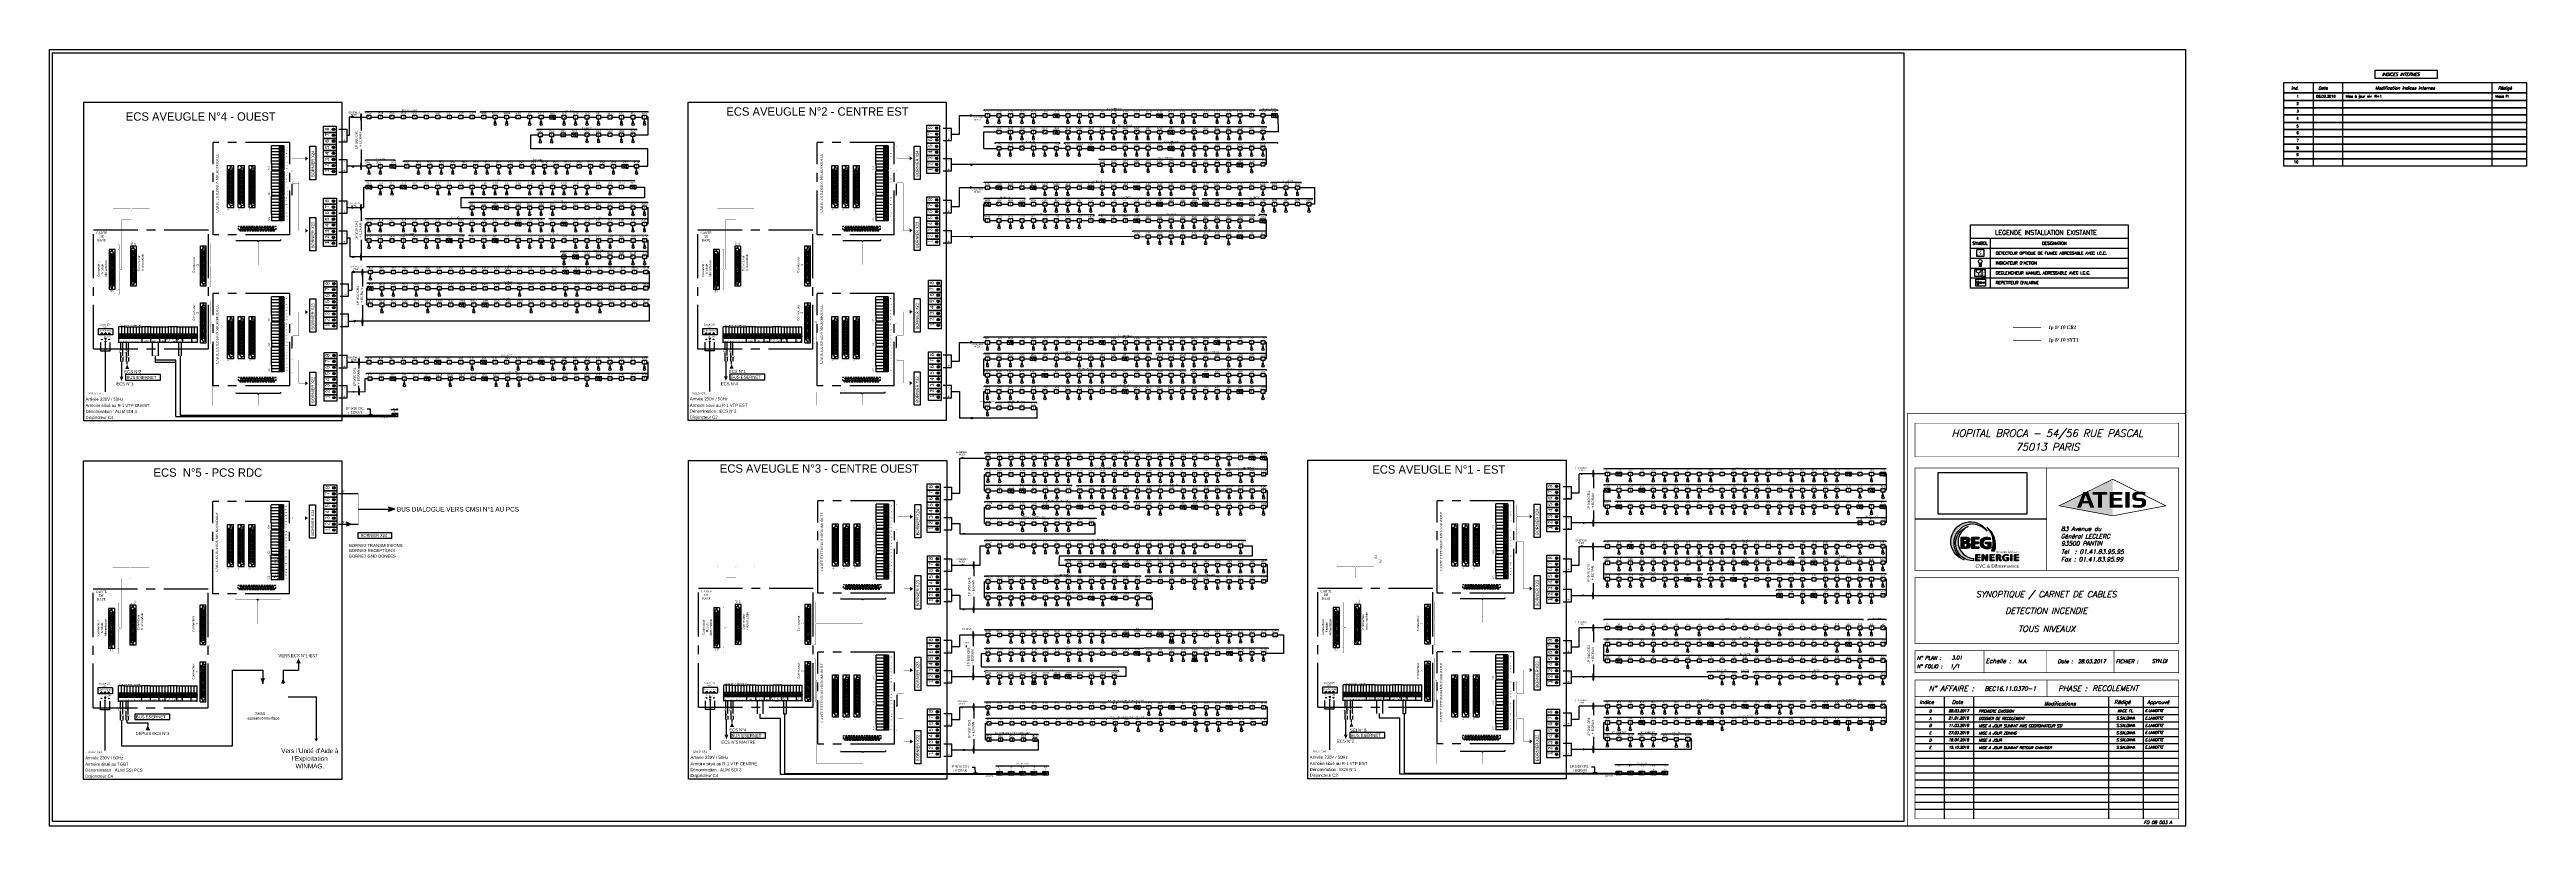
# Model space of a CAD drawing. Header units: millimetres. Extents: x 1942 to 3722, y 1044 to 1602.
import ezdxf
from ezdxf.enums import TextEntityAlignment as Align

# ---------------------------------------------------------------- set-up
doc = ezdxf.new("R2010")
doc.units = ezdxf.units.MM
for name, pattern in [('ACAD_ISO06W100', [37.5, 24, -3, 0.5, -3, 0.5, -3, 0.5, -3]), ('AXES', [50.8, 31.75, -6.35, 6.35, -6.35]), ('DISCONTINU2', [0.375, 0.25, -0.125])]:
    doc.linetypes.add(name, pattern=pattern)
for name, color, linetype in [('FIL', 7, 'DISCONTINU2'), ('jcc-adressage', 6, 'Continuous'), ('JCC-CABLE1', 3, 'Continuous'), ('JCC-CABLE7', 5, 'Continuous'), ('JCC-DECLENCHEUR MANUEL', 5, 'Continuous'), ('JCC-DECLENCHEUR MANUEL AVEC ISOLATEUR', 1, 'Continuous'), ('JCC-ELEMENT DEPORTE_4 L DAS', 1, 'Continuous'), ('JCC-FENETRE', 7, 'Continuous'), ('JCC-INDICATEUR ACTION', 1, 'Continuous'), ('JCC-LEGENDE', 240, 'Continuous'), ('JCC-LOCAUX', 130, 'Continuous'), ('JCC-LÉGENDE', 240, 'Continuous'), ('JCC-NIVEAU', 4, 'Continuous'), ('JCC-OPTIQUE_A', 1, 'Continuous'), ('JCC-REPETITEUR ALARME', 1, 'Continuous'), ('JCC-SYNOPTIQUE', 8, 'ACAD_ISO06W100'), ('JCC-THERMOSTATIQUE_A', 1, 'Continuous'), ('JCC-THERMOVELOCIMETRIQUE_A', 1, 'Continuous'), ('Texte', 5, 'Continuous')]:
    doc.layers.add(name, color=color, linetype=linetype)
doc.layers.add('JCC-OPTIQUE', color=1, linetype='Continuous', lineweight=25)
doc.styles.add('HELVL', font='ROMAND.SHX')
doc.styles.add('ITALICT', font='italict', dxfattribs={"height": 25})
doc.styles.add('ITALICT9', font='ITALICT.SHX')
doc.styles.add('LEGENDE', font='romans.shx', dxfattribs={"width": 0.8})
doc.styles.add('LOCAUX', font='romans.shx', dxfattribs={"width": 0.75})
doc.styles.add('TEXTE', font='romans.shx')
doc.styles.add('Traditional Arabic', font='trado.ttf')
picture_1 = doc.add_image_def('image1.jpg', size_in_pixel=(1122, 531))

# ---------------------------------------------------------------- blocks, each defined once
blk = doc.blocks.new('répétiteur alarme')
at = {"layer": 'JCC-REPETITEUR ALARME'}
blk.add_hatch(color=0, dxfattribs=at).paths.add_polyline_path([(-1.6, -0.1, -0.267949), (-2.4, -0.1), (-2.4, -1.4), (-1.6, -1.4)])
at = {"layer": 'JCC-REPETITEUR ALARME', "color": 0}
for p, q in [((0.9, 0.3), (2.8, 0.6)), ((2.8, 0.6), (2.1, -0.5)), ((-2.4, -0.1), (-2.4, -1.4)), ((-2.4, -1.4), (-1.6, -1.4)), ((-1.6, -0.1), (-1.6, -1.4)), ((2.1, -0.5), (0.9, -0.3))]:
    blk.add_line(p, q, dxfattribs=at)
for points in [[(-3.5, 2.5), (3.5, 2.5), (3.5, -2.5), (-3.5, -2.5)], [(-0.3, 0.6), (0.9, 0.6), (0.9, -0.6), (-0.3, -0.6)]]:
    blk.add_lwpolyline(points, close=True, dxfattribs=at)
blk.add_circle((-2, 0.6), 0.8, dxfattribs=at)
at = {"layer": 'jcc-adressage', "style": 'TEXTE'}
blk.add_attdef('ADRESSE', text='', height=3, dxfattribs=at).set_placement((0, 5), align=Align.MIDDLE)
at = {"layer": 'JCC-LOCAUX', "style": 'LOCAUX', "width": 0.85, "flags": 8}
for p in [(0, 13.8), (0, 11.2), (0, 8.8)]:
    blk.add_attdef('PIECE', text='', height=1.75, dxfattribs=at).set_placement(p, align=Align.MIDDLE)
blk = doc.blocks.new('voa')
blk.add_lwpolyline([(-3, 3), (3, 3), (3, -3), (-3, -3)], close=True)
at = {"const_width": 0.5}
blk.add_lwpolyline([(0.7, 2.1), (-0.7, 0.7), (0.7, -0.7), (-0.7, -2.1)], dxfattribs=at)
at = {"flags": 1}
for tag, p in [('SYMB_VISIODEF', (0, 1.2)), ('SYMB_GRAPH', (0.7, 7.1)), ('SYMB_VIC', (0, 4)), ('ADRESSE', (0, -1.5)), ('ZONE', (0, -1.5)), ('IA', (0.1, -0.6)), ('CENTRALE', (0.4, -8.8)), ('VARIANTE', (0.7, -11.7)), ('METIER', (0, -3))]:
    blk.add_attdef(tag, text='', height=2.5, dxfattribs=at).set_placement(p, align=Align.CENTER)
for tag, height, p in [('LIBELLE', 2.5, (0, 4)), ('LIBELLEZONE', 2.5, (0, -6.5)), ('TYPE', 1.25, (-2, -2.5)), ('TECH', 1.25, (2, -2.5))]:
    blk.add_attdef(tag, text='', height=height).set_placement(p, align=Align.CENTER)
blk = doc.blocks.new('indicateur action')
at = {"layer": 'JCC-INDICATEUR ACTION'}
blk.add_hatch(color=0, dxfattribs=at).paths.add_polyline_path([(0.8, 0, -0.315344), (-0.8, 0), (-0.8, -2.5), (0.8, -2.5)])
at = {"layer": 'JCC-INDICATEUR ACTION', "color": 0}
for p, q in [((-0.8, 0), (-0.8, -2.5)), ((0.8, -2.5), (-0.8, -2.5)), ((0.8, 0), (0.8, -2.5))]:
    blk.add_line(p, q, dxfattribs=at)
blk.add_circle((0, 1.1), 1.4, dxfattribs=at)
at = {"layer": 'jcc-adressage', "style": 'TEXTE'}
blk.add_attdef('ADRESSE', text='', height=3, dxfattribs=at).set_placement((0, 5), align=Align.MIDDLE)
at = {"layer": 'JCC-LOCAUX', "style": 'LOCAUX', "width": 0.75, "flags": 8}
for p in [(0, 13.8), (0, 11.2), (0, 8.8)]:
    blk.add_attdef('PIECE', text='', height=1.75, dxfattribs=at).set_placement(p, align=Align.MIDDLE)
blk = doc.blocks.new('déclencheur manuel avec isolateur')
at = {"layer": 'JCC-DECLENCHEUR MANUEL AVEC ISOLATEUR', "color": 0}
for p, q in [((2.5, 2.5), (5, 2.5)), ((5, -2.5), (5, 2.5)), ((0, 0), (0, -1.7)), ((2.5, -2.5), (5, -2.5))]:
    blk.add_line(p, q, dxfattribs=at)
blk.add_lwpolyline([(-2.5, 2.5), (2.5, 2.5), (2.5, -2.5), (-2.5, -2.5)], close=True, dxfattribs=at)
blk.add_arc((0, 1.7), 1.66, 180, 0, dxfattribs=at)
at = {"layer": 'jcc-adressage', "style": 'TEXTE'}
blk.add_attdef('ADRESSE', text='', height=3, dxfattribs=at).set_placement((0, 5), align=Align.MIDDLE)
at = {"layer": 'JCC-DECLENCHEUR MANUEL AVEC ISOLATEUR', "color": 0}
blk.add_text('ICC', height=1.67, rotation=90, dxfattribs=at).set_placement((3.8, 0), align=Align.MIDDLE_CENTER)
blk.add_text('A', height=1.25, dxfattribs=at).set_placement((1.5, -2), align=Align.CENTER)
at = {"layer": 'JCC-LOCAUX', "style": 'LOCAUX', "width": 0.85, "flags": 8}
for p in [(0, 13.8), (0, 11.2), (0, 8.8)]:
    blk.add_attdef('PIECE', text='', height=1.75, dxfattribs=at).set_placement(p, align=Align.MIDDLE)
blk = doc.blocks.new('thermovelocimetrique_a')
at = {"layer": 'JCC-THERMOVELOCIMETRIQUE_A'}
blk.add_hatch(color=0, dxfattribs=at).paths.add_polyline_path([(0.4, -1.4, 1), (-0.4, -1.4, 1)])
at = {"layer": 'JCC-THERMOVELOCIMETRIQUE_A', "color": 0}
blk.add_line((0, 1.8), (0, -1), dxfattribs=at)
blk.add_lwpolyline([(-2.5, 2.5), (2.5, 2.5), (2.5, -2.5), (-2.5, -2.5)], close=True, dxfattribs=at)
blk.add_circle((0, -1.4), 0.378, dxfattribs=at)
at = {"layer": 'jcc-adressage', "style": 'TEXTE'}
blk.add_attdef('ADRESSE', text='', height=3, dxfattribs=at).set_placement((0, 5), align=Align.MIDDLE)
at = {"layer": 'JCC-LOCAUX', "style": 'LOCAUX', "width": 0.75, "flags": 8}
for p in [(0, 13.8), (0, 11.2), (0, 8.8)]:
    blk.add_attdef('PIECE', text='', height=1.75, dxfattribs=at).set_placement(p, align=Align.MIDDLE)
at = {"layer": 'JCC-THERMOVELOCIMETRIQUE_A', "color": 0}
for s, p in [('V', (-1.5, -2)), ('A', (1.5, -2))]:
    blk.add_text(s, height=1.25, dxfattribs=at).set_placement(p, align=Align.CENTER)
blk = doc.blocks.new('thermostatique_a')
at = {"layer": 'JCC-THERMOSTATIQUE_A'}
blk.add_hatch(color=0, dxfattribs=at).paths.add_polyline_path([(0.4, -1.4, 1), (-0.4, -1.4, 1)])
at = {"layer": 'JCC-THERMOSTATIQUE_A', "color": 0}
blk.add_line((0, 1.8), (0, -1), dxfattribs=at)
blk.add_lwpolyline([(-2.5, 2.5), (2.5, 2.5), (2.5, -2.5), (-2.5, -2.5)], close=True, dxfattribs=at)
blk.add_circle((0, -1.4), 0.378, dxfattribs=at)
at = {"layer": 'jcc-adressage', "style": 'TEXTE'}
blk.add_attdef('ADRESSE', text='', height=3, dxfattribs=at).set_placement((0, 5), align=Align.MIDDLE)
at = {"layer": 'JCC-LOCAUX', "style": 'LOCAUX', "width": 0.75, "flags": 8}
for p in [(0, 13.8), (0, 11.2), (0, 8.8)]:
    blk.add_attdef('PIECE', text='', height=1.75, dxfattribs=at).set_placement(p, align=Align.MIDDLE)
at = {"layer": 'JCC-THERMOSTATIQUE_A', "color": 0}
for s, p in [('S', (-1.5, -2)), ('A', (1.5, -2))]:
    blk.add_text(s, height=1.25, dxfattribs=at).set_placement(p, align=Align.CENTER)
blk = doc.blocks.new('FO 08 003 A CARTA4')
at = {"true_color": 0xf9af21}
blk.add_hatch(color=40, dxfattribs=at).paths.add_polyline_path([(-57.4, 249.4), (-57.4, 223.1), (-95.9, 230.3)])
at = {"linetype": 'Continuous', "true_color": 0x515f73}
for points in [[(-75.2, 233.8), (-76.8, 238), (-76.9, 238), (-78.4, 233.8), (-75.2, 233.8), (-70.6, 229), (-73.5, 229), (-74.6, 232), (-79, 232), (-80.1, 229), (-83, 229), (-78.5, 240.3), (-75, 240.3), (-70.6, 229)], [(-61.3, 238.4), (-65, 238.4), (-65, 229), (-67.9, 229), (-67.9, 238.4), (-71.7, 238.4), (-71.7, 240.3), (-61.3, 240.3)], [(-50.2, 229), (-59.6, 229), (-59.6, 240.3), (-50.4, 240.3), (-50.4, 238.4), (-56.7, 238.4), (-56.7, 235.8), (-51, 235.8), (-51, 233.9), (-56.7, 233.9), (-56.7, 231), (-50.2, 231)], [(-45.3, 229), (-48.2, 229), (-48.2, 240.3), (-45.3, 240.3)], [(-33.4, 233), (-33.4, 232.3), (-33.4, 232.1), (-33.4, 232), (-33.4, 231.9), (-33.5, 231.8), (-33.5, 231.5), (-33.5, 231.3), (-33.6, 231.1), (-33.7, 230.9), (-33.7, 230.7), (-33.8, 230.5), (-33.9, 230.4), (-34, 230.2), (-34.1, 230.1), (-34.3, 229.9), (-34.5, 229.8), (-34.6, 229.7), (-34.8, 229.6), (-35, 229.5), (-35.1, 229.4), (-35.3, 229.3), (-35.5, 229.3), (-35.7, 229.2), (-36, 229.2), (-36.2, 229.1), (-36.4, 229), (-36.6, 229), (-36.8, 229), (-36.9, 229), (-37, 229), (-37.1, 228.9), (-37.2, 228.9), (-37.4, 228.9), (-37.5, 228.9), (-37.6, 228.9), (-37.8, 228.9), (-37.9, 228.9), (-38, 228.9), (-38.2, 228.9), (-38.3, 228.9), (-38.5, 228.8), (-38.6, 228.8), (-38.8, 228.8), (-39, 228.8), (-39.2, 228.9), (-39.5, 228.9), (-39.6, 228.9), (-39.7, 228.9), (-39.8, 228.9), (-40, 228.9), (-40.1, 228.9), (-40.2, 228.9), (-40.3, 228.9), (-40.4, 228.9), (-40.6, 228.9), (-40.7, 228.9), (-40.8, 229), (-41, 229), (-41.1, 229), (-41.3, 229), (-41.4, 229), (-41.6, 229), (-41.7, 229), (-41.9, 229), (-42, 229), (-42.1, 229.1), (-42.3, 229.1), (-42.5, 229.1), (-42.6, 229.1), (-42.7, 229.1), (-42.9, 229.2), (-43.1, 229.2), (-43.1, 231.3), (-42.9, 231.2), (-42.7, 231.2), (-42.5, 231.2), (-42.3, 231.1), (-42.1, 231.1), (-42, 231.1), (-41.8, 231.1), (-41.7, 231.1), (-41.5, 231), (-41.3, 231), (-41.2, 231), (-41, 231), (-40.8, 230.9), (-40.7, 230.9), (-40.6, 230.9), (-40.4, 230.9), (-40.3, 230.9), (-40.2, 230.9), (-40, 230.9), (-39.9, 230.9), (-39.8, 230.9), (-39.7, 230.8), (-39.5, 230.8), (-39.3, 230.8), (-39.1, 230.8), (-38.9, 230.8), (-38.8, 230.8), (-38.6, 230.8), (-38.4, 230.8), (-38.3, 230.8), (-38.2, 230.8), (-38, 230.8), (-37.9, 230.8), (-37.8, 230.9), (-37.7, 230.9), (-37.5, 230.9), (-37.3, 230.9), (-37.1, 231), (-37, 231.1), (-36.8, 231.1), (-36.7, 231.3), (-36.5, 231.3), (-36.5, 231.5), (-36.4, 231.5), (-36.3, 231.7), (-36.3, 231.8), (-36.3, 231.9), (-36.3, 232.7), (-36.3, 232.8), (-36.3, 232.9), (-36.4, 233.1), (-36.5, 233.3), (-36.6, 233.5), (-36.8, 233.6), (-36.8, 233.6), (-37, 233.7), (-37.1, 233.7), (-37.3, 233.8), (-37.5, 233.8), (-37.7, 233.8), (-37.8, 233.8), (-37.9, 233.8), (-39.3, 233.8), (-39.4, 233.8), (-39.6, 233.8), (-39.7, 233.8), (-39.8, 233.8), (-40, 233.9), (-40.2, 233.9), (-40.5, 233.9), (-40.7, 234), (-40.9, 234), (-41, 234), (-41.3, 234.1), (-41.4, 234.1), (-41.6, 234.2), (-41.8, 234.2), (-41.9, 234.3), (-42.1, 234.4), (-42.2, 234.5), (-42.3, 234.6), (-42.4, 234.7), (-42.5, 234.8), (-42.7, 234.9), (-42.7, 235), (-42.9, 235.1), (-42.9, 235.2), (-43, 235.4), (-43.1, 235.5), (-43.1, 235.6), (-43.2, 235.8), (-43.2, 235.9), (-43.3, 236.1), (-43.3, 236.2), (-43.3, 236.4), (-43.3, 236.6), (-43.3, 236.8), (-43.3, 237.6), (-43.3, 237.8), (-43.3, 238), (-43.3, 238.1), (-43.2, 238.3), (-43.2, 238.5), (-43.1, 238.6), (-43.1, 238.7), (-43, 238.9), (-42.9, 239), (-42.8, 239.1), (-42.7, 239.3), (-42.6, 239.4), (-42.5, 239.5), (-42.3, 239.6), (-42.2, 239.7), (-42, 239.8), (-41.8, 239.9), (-41.7, 239.9), (-41.5, 240), (-41.3, 240.1), (-41, 240.1), (-40.9, 240.2), (-40.8, 240.2), (-40.7, 240.2), (-40.6, 240.3), (-40.4, 240.3), (-40.3, 240.3), (-40.2, 240.3), (-40, 240.3), (-39.9, 240.3), (-39.7, 240.4), (-39.6, 240.4), (-39.4, 240.4), (-39.3, 240.4), (-39.2, 240.4), (-39, 240.5), (-38.8, 240.5), (-38.7, 240.5), (-38.5, 240.5), (-38.3, 240.5), (-38.2, 240.5), (-38, 240.5), (-37.8, 240.5), (-37.6, 240.5), (-37.4, 240.5), (-37.2, 240.5), (-37, 240.5), (-36.8, 240.5), (-36.6, 240.5), (-36.4, 240.4), (-36.1, 240.4), (-36, 240.4), (-35.9, 240.4), (-35.8, 240.4), (-35.7, 240.4), (-35.5, 240.4), (-35.4, 240.4), (-35.3, 240.3), (-35.1, 240.3), (-35, 240.3), (-34.9, 240.3), (-34.7, 240.3), (-34.6, 240.3), (-34.5, 240.3), (-34.3, 240.3), (-34.2, 240.3), (-34, 240.3), (-34, 238.3), (-34.2, 238.3), (-34.4, 238.3), (-34.5, 238.3), (-34.7, 238.3), (-34.9, 238.3), (-35, 238.3), (-35.2, 238.4), (-35.3, 238.4), (-35.5, 238.4), (-35.6, 238.4), (-35.7, 238.4), (-35.9, 238.4), (-36, 238.5), (-36.1, 238.5), (-36.3, 238.5), (-36.4, 238.5), (-36.5, 238.5), (-36.6, 238.5), (-36.9, 238.5), (-37.1, 238.5), (-37.3, 238.5), (-37.4, 238.5), (-37.6, 238.5), (-37.8, 238.5), (-37.9, 238.5), (-38.1, 238.5), (-38.2, 238.5), (-38.4, 238.5), (-38.6, 238.5), (-38.7, 238.5), (-38.8, 238.5), (-39, 238.5), (-39.1, 238.5), (-39.2, 238.5), (-39.3, 238.5), (-39.5, 238.4), (-39.7, 238.4), (-39.9, 238.3), (-40, 238.3), (-40.1, 238.2), (-40.2, 238.1), (-40.3, 238), (-40.3, 237.9), (-40.4, 237.8), (-40.4, 237.7), (-40.4, 237.6), (-40.4, 236.8), (-40.4, 236.6), (-40.3, 236.4), (-40.2, 236.2), (-40.1, 236.2), (-40, 236.1), (-39.9, 236), (-39.8, 236), (-39.6, 236), (-39.5, 235.9), (-39.4, 235.9), (-39.2, 235.9), (-39, 235.9), (-38.8, 235.9), (-37.4, 235.9), (-37.2, 235.9), (-37.1, 235.9), (-37, 235.9), (-36.8, 235.9), (-36.7, 235.8), (-36.6, 235.8), (-36.5, 235.8), (-36.3, 235.8), (-36.1, 235.8), (-35.9, 235.8), (-35.7, 235.7), (-35.5, 235.7), (-35.3, 235.6), (-35.2, 235.6), (-35, 235.5), (-34.9, 235.5), (-34.7, 235.4), (-34.6, 235.3), (-34.5, 235.2), (-34.3, 235.2), (-34.2, 235), (-34.1, 235), (-34, 234.8), (-33.9, 234.8), (-33.9, 234.6), (-33.8, 234.5), (-33.7, 234.4), (-33.7, 234.2), (-33.6, 234.1), (-33.5, 234), (-33.5, 233.8), (-33.5, 233.7), (-33.5, 233.5), (-33.4, 233.3), (-33.4, 233.2)]]:
    blk.add_hatch(color=157, dxfattribs=at).paths.add_polyline_path(points)
at = {"color": 7, "const_width": 0.445}
for points in [[(-204.7, 0), (-5, 0), (-5, 296.7), (-204.7, 296.7)], [(-199.5, 265.5), (-10, 265.5), (-10, 289.7), (-199.5, 289.7)], [(-199.5, 184), (-10, 184), (-10, 257.5), (-199.5, 257.5)], [(-199.5, 131.4), (-10, 131.4), (-10, 178.7), (-199.5, 178.7)], [(-199.5, 110.4), (-10, 110.4), (-10, 126.1), (-199.5, 126.1)], [(-199.5, 5.3), (-10, 5.3), (-10, 105.1), (-199.5, 105.1)]]:
    blk.add_lwpolyline(points, close=True, dxfattribs=at)
for points in [[(-104.9, 257.5), (-104.9, 184)], [(-149.9, 110.3), (-149.9, 126.1)], [(-104.7, 126.1), (-104.7, 110.4)], [(-56.5, 126.1), (-56.5, 110.4)]]:
    blk.add_lwpolyline(points, dxfattribs=at)
at = {"color": 40, "true_color": 0xf9af21, "const_width": 0.5}
for points in [[(-57.4, 223.1), (-95.9, 230.3), (-57.4, 249.4)], [(-57.4, 249.4), (-19.2, 230.3), (-57.4, 223.1)]]:
    blk.add_lwpolyline(points, dxfattribs=at)
at = {"const_width": 0.445}
for points in [[(-199.5, 93.1), (-10, 93.1)], [(-104.6, 105), (-104.6, 93.3)]]:
    blk.add_lwpolyline(points, dxfattribs=at)
at = {"color": 7}
for points in [[(-178.4, 93.2), (-178.4, 5.5)], [(-157.4, 93), (-157.4, 5.5)], [(-60.4, 93), (-60.4, 5.5)], [(-35.5, 93), (-35.5, 5.5)], [(-199.5, 85.6), (-10, 85.6)], [(-199.5, 80.3), (-10, 80.3)], [(-199.5, 75.1), (-10, 75.1)], [(-10, 69.8), (-199.5, 69.8)], [(-199.5, 64.5), (-10, 64.5)], [(-10, 59.3), (-199.5, 59.3)], [(-199.5, 54), (-10, 54)], [(-199.5, 48.8), (-10, 48.8)], [(-199.5, 43.5), (-10, 43.5)], [(-199.5, 38.3), (-10, 38.3)], [(-10, 33), (-199.5, 33)], [(-199.5, 27.8), (-10, 27.8)], [(-10, 22.5), (-199.5, 22.5)], [(-199.5, 17.4), (-10, 17.4)], [(-10, 12.1), (-199.5, 12.1)]]:
    blk.add_lwpolyline(points, dxfattribs=at)
at = {"color": 7, "style": 'ITALICT9'}
for s, height, p in [('83 Avenue du', 3.093, (-94.5, 212.2)), ('Général LECLERC', 3.093, (-94.7, 206.9)), ('93500 PANTIN', 3.093, (-94.5, 201.7)), ('Tel  : 01.41.83.95.95', 3.093, (-94.5, 195.8)), ('Fax : 01.41.83.95.99', 3.093, (-94.5, 190.3)), ('N° FOLIO :', 2.61, (-198.2, 113.6)), ('N° PLAN :', 2.61, (-198, 119.7)), ('Echelle :', 3.15, (-148.7, 117.2)), ('FICHIER :', 2.61, (-55.1, 117.1)), ('Indice', 2.63, (-196.1, 87.9)), ('Date', 2.63, (-172.9, 87.9)), ('Modifications', 2.628, (-106.7, 86.8)), ('Rédigé', 2.63, (-56.2, 87.9)), ('Approuvé', 2.63, (-32.6, 87.9)), ('FO 08 003 A', 2.296, (-35.1, 1.6))]:
    blk.add_text(s, height=height, dxfattribs=at).set_placement(p)
for s, height, p in [('Date :', 2.63, (-91.5, 117.2)), ('N° AFFAIRE :', 3.863, (-173.4, 97.1)), ('PHASE :', 3.86, (-86.2, 97.1))]:
    blk.add_text(s, height=height, dxfattribs=at).set_placement(p, align=Align.CENTER)
at = {"style": 'ITALICT9', "flags": 4}
for tag, height, p in [('S-SITE', 5.25, (-104.3, 282.1)), ('S-SITE', 5.25, (-104.3, 272.6)), ('S-IMPLANT', 4.3, (-105.2, 166.3)), ('S-NIV', 4.3, (-104.8, 141.9)), ('S-DI', 4.3, (-105.2, 154.9)), ('S-INDICEB', 1.9, (-188.5, 72.2)), ('S-INDICE0', 1.9, (-188.5, 82.7)), ('S-INDICEA', 1.9, (-188.5, 77.5)), ('S-DATEB', 1.9, (-168, 72.4)), ('S-DATE0', 1.9, (-168, 82.9)), ('S-DATEA', 1.9, (-168, 77.6)), ('S-REDIGEB', 1.9, (-48.1, 72.4)), ('S-REDIGE0', 1.9, (-48.1, 82.9)), ('S-REDIGEA', 1.9, (-48.1, 77.6)), ('S-INDICED', 1.9, (-188.5, 61.8)), ('S-INDICEE', 1.9, (-188.5, 56.5)), ('S-INDICEC', 1.9, (-188.5, 67)), ('S-DATED', 1.9, (-168, 61.9)), ('S-DATEE', 1.9, (-168, 56.7)), ('S-DATEC', 1.9, (-168, 67.1)), ('S-REDIGED', 1.9, (-48.1, 61.9)), ('S-REDIGEE', 1.9, (-48.1, 56.7)), ('S-REDIGEC', 1.9, (-48.1, 67.1)), ('S-INDICEH', 1.9, (-188.5, 40.7)), ('S-INDICEF', 1.9, (-188.5, 51.4)), ('S-INDICEG', 1.9, (-188.5, 46)), ('S-INDICEI', 1.9, (-188.5, 35.6)), ('S-DATEH', 1.9, (-168, 40.9)), ('S-DATEF', 1.9, (-168, 51.5)), ('S-DATEG', 1.9, (-168, 46.2)), ('S-DATEI', 1.9, (-168, 35.7)), ('S-REDIGEH', 1.9, (-48.1, 40.9)), ('S-REDIGEF', 1.9, (-48.1, 51.5)), ('S-REDIGEG', 1.9, (-48.1, 46.2)), ('S-REDIGEI', 1.9, (-48.1, 35.7)), ('S-INDICEK', 1.9, (-188.5, 25)), ('S-INDICEJ', 1.9, (-188.5, 30.3)), ('S-INDICEL', 1.9, (-188.5, 20)), ('S-DATEK', 1.9, (-168, 25.1)), ('S-DATEL', 1.9, (-168, 20.1)), ('S-DATEJ', 1.9, (-168, 30.4)), ('S-REDIGEK', 1.9, (-48.1, 25.1)), ('S-REDIGEJ', 1.9, (-48.1, 30.4)), ('S-REDIGEL', 1.9, (-48.1, 20.1)), ('S-INDICEM', 1.9, (-188.5, 14.7)), ('S-INDICEN', 1.9, (-188.5, 9.4)), ('S-DATEM', 1.9, (-168, 14.8)), ('S-DATEN', 1.9, (-168, 9.5)), ('S-REDIGEM', 1.9, (-48.1, 14.8)), ('S-REDIGEN', 1.9, (-48.1, 9.5))]:
    blk.add_attdef(tag, text='', height=height, dxfattribs=at).set_placement(p, align=Align.MIDDLE)
for tag, p, height in [('N-FOLIO', (-174.3, 113.6), 2.6), ('N-PLAN', (-173.1, 119.9), 2.6), ('E-CHELL', (-125.3, 117.1), 2.6), ('S-DATE', (-82.4, 117.2), 2.6), ('F-FICH', (-29.3, 117.3), 2.6), ('S-N°AFFAIRE', (-149.3, 97.4), 3), ('S-PHASE', (-72, 97.2), 3.86), ('S-MODI0', (-153.5, 81.7), 1.9), ('S-MODIA', (-153.5, 76.5), 1.9), ('S-MODIB', (-153.5, 71.2), 1.9), ('S-APPROUVE0', (-34.2, 82), 1.9), ('S-APPROUVEA', (-34.2, 76.8), 1.9), ('S-APPROUVEB', (-34.2, 71.5), 1.9), ('S-MODIC', (-153.5, 66), 1.9), ('S-MODID', (-153.5, 60.8), 1.9), ('S-MODIE', (-153.5, 55.5), 1.9), ('S-APPROUVEC', (-34.2, 66.2), 1.9), ('S-APPROUVED', (-34.2, 61), 1.9), ('S-APPROUVEE', (-34.2, 55.8), 1.9), ('S-MODIF', (-153.5, 50.3), 1.9), ('S-MODIG', (-153.5, 45), 1.9), ('S-MODIH', (-153.5, 39.7), 1.9), ('S-MODII', (-153.5, 34.6), 1.9), ('S-APPROUVEF', (-34.2, 50.6), 1.9), ('S-APPROUVEG', (-34.2, 45.3), 1.9), ('S-APPROUVEH', (-34.2, 40), 1.9), ('S-APPROUVEI', (-34.2, 34.9), 1.9), ('S-MODIJ', (-153.5, 29.3), 1.9), ('S-MODIK', (-153.5, 24), 1.9), ('S-MODIL', (-153.5, 19), 1.9), ('S-APPROUVEJ', (-34.2, 29.6), 1.9), ('S-APPROUVEK', (-34.2, 24.3), 1.9), ('S-APPROUVEL', (-34.2, 19.2), 1.9), ('S-MODIM', (-153.5, 13.7), 1.9), ('S-MODIN', (-153.5, 8.4), 1.9), ('S-APPROUVEM', (-34.2, 13.9), 1.9), ('S-APPROUVEN', (-34.2, 8.6), 1.9)]:
    blk.add_attdef(tag, p, '', height=height, dxfattribs=at)
blk = doc.blocks.new('optique_a')
at = {"layer": 'JCC-OPTIQUE_A', "color": 0}
blk.add_lwpolyline([(-2.5, 2.5), (2.5, 2.5), (2.5, -2.5), (-2.5, -2.5)], close=True, dxfattribs=at)
at = {"layer": 'JCC-OPTIQUE_A', "color": 0, "const_width": 0.385}
blk.add_lwpolyline([(0.5, 1.6), (-0.5, 0.5), (0.5, -0.5), (-0.5, -1.6)], dxfattribs=at)
at = {"layer": 'jcc-adressage', "style": 'TEXTE'}
blk.add_attdef('ADRESSE', text='', height=3, dxfattribs=at).set_placement((0, 5), align=Align.MIDDLE)
at = {"layer": 'JCC-LOCAUX', "style": 'LOCAUX', "width": 0.85, "flags": 8}
for p in [(0, 13.8), (0, 11.2), (0, 8.8)]:
    blk.add_attdef('PIECE', text='', height=1.75, dxfattribs=at).set_placement(p, align=Align.MIDDLE)
at = {"layer": 'JCC-OPTIQUE_A', "color": 0}
for s, p in [('O', (-1.5, -2)), ('A', (1.5, -2))]:
    blk.add_text(s, height=1.25, dxfattribs=at).set_placement(p, align=Align.CENTER)
blk = doc.blocks.new('A$C3B7855F7')
h = blk.add_hatch(color=148)
h.dxf.hatch_style = 1
h.paths.add_polyline_path([(23.6, 25.6, 1.419473), (8.6, 6.8, -1.22752)])
h = blk.add_hatch(color=62)
h.dxf.hatch_style = 1
h.paths.add_polyline_path([(14.8, 6.3), (14.8, 7.7, -0.783255), (11.2, 28.5, 0.884808)])
h = blk.add_hatch(color=250)
h.dxf.hatch_style = 1
h.paths.add_polyline_path([(10.6, 21.6), (6.7, 21.6), (6.7, 14.3), (10.5, 14.3, 1), (10.8, 18.3, 1)])
h.paths.add_polyline_path([(9.6, 18.7), (8.5, 18.7), (8.5, 20.4), (9.6, 20.4, -1)], flags=16)
h.paths.add_polyline_path([(9.7, 15.4), (8.5, 15.4), (8.5, 17.5), (9.7, 17.5, -1)], flags=16)
h = blk.add_hatch(color=250)
h.dxf.hatch_style = 1
h.paths.add_polyline_path([(15.4, 20.4), (18.3, 20.4), (18.3, 21.6), (13.6, 21.6), (13.6, 14.3), (18.3, 14.3), (18.3, 15.4), (15.4, 15.4), (15.4, 17.2), (17.9, 17.2), (17.9, 18.7), (15.4, 18.7)])
h = blk.add_hatch(color=250)
h.dxf.hatch_style = 1
h.paths.add_polyline_path([(25.7, 21.3), (25.7, 19.8, 0.121441), (24.2, 20.2), (22.9, 20.2, 1.129695), (24.4, 15.6), (24.4, 17.2), (22.7, 17.2), (22.7, 18.3), (26.1, 18.3), (26.1, 14.6, -0.120106), (24, 14.1), (22.7, 14.1, -0.945511), (22.5, 21.6), (24.2, 21.6, -0.102479)])
h = blk.add_hatch(color=142)
h.dxf.hatch_style = 1
h.paths.add_polyline_path([(26.4, 12.8), (28.7, 12.8, 0.311068), (23.4, 28.1, -0.302298)])
h = blk.add_hatch(color=8)
h.dxf.hatch_style = 1
h.paths.add_polyline_path([(16.3, 6.3), (18.9, 6.3), (18.9, 6.8), (17, 6.8), (17, 8.1), (18.8, 8.1), (18.8, 8.6), (17, 8.6), (17, 9.8), (18.9, 9.8), (18.9, 10.3), (16.3, 10.3)])
h = blk.add_hatch(color=8)
h.dxf.hatch_style = 1
h.paths.add_polyline_path([(21, 9.4), (23.3, 6.3), (23.9, 6.3), (23.9, 10.3), (23.3, 10.3), (23.3, 7.2), (21, 10.3), (20.4, 10.3), (20.4, 6.3), (21, 6.3)])
h = blk.add_hatch(color=8)
h.dxf.hatch_style = 1
h.paths.add_polyline_path([(25.6, 6.3), (28.2, 6.3), (28.2, 6.8), (26.2, 6.8), (26.2, 8.1), (28.1, 8.1), (28.1, 8.6), (26.2, 8.6), (26.2, 9.8), (28.2, 9.8), (28.2, 10.3), (25.6, 10.3)])
h = blk.add_hatch(color=8)
h.dxf.hatch_style = 1
h.paths.add_polyline_path([(29.7, 3.7), (29.6, 3.7), (29.4, 3.4), (29.4, 3.4)])
h = blk.add_hatch(color=8)
h.dxf.hatch_style = 1
h.paths.add_polyline_path([(31.4, 10.3), (29.7, 10.3), (29.7, 6.3), (30.4, 6.3), (30.4, 7.9), (31.3, 7.9, -0.251376), (31.8, 7.3), (32, 6.3), (32.7, 6.3), (32.4, 7.3, 0.189942), (31.8, 8.2, 0.828043)])
h.paths.add_polyline_path([(30.4, 8.5), (30.4, 9.8), (31.3, 9.8, -1), (31.3, 8.5)], flags=16)
h = blk.add_hatch(color=8)
h.dxf.hatch_style = 1
h.paths.add_polyline_path([(37.6, 8.4), (36, 8.4), (36, 7.9), (36.9, 7.9), (36.9, 6.8, -0.048624), (36.5, 6.7), (35.9, 6.7, -1.069206), (36, 9.8), (36.7, 9.8, -0.121441), (37.5, 9.6), (37.5, 10.1, 0.06682), (36.7, 10.3), (35.7, 10.3, 1.030448), (35.9, 6.2), (36.6, 6.2, 0.064383), (37.6, 6.5)])
h = blk.add_hatch(color=8)
h.dxf.hatch_style = 1
h.paths.add_polyline_path([(39.8, 10.3), (39.1, 10.3), (39.1, 6.3), (39.8, 6.3)])
h = blk.add_hatch(color=8)
h.dxf.hatch_style = 1
h.paths.add_polyline_path([(42.1, 8.1), (44, 8.1), (44, 8.6), (42.1, 8.6), (42.1, 9.8), (44.1, 9.8), (44.1, 10.3), (41.5, 10.3), (41.5, 6.3), (44.1, 6.3), (44.1, 6.8), (42.1, 6.8)])
at = {"color": 148}
blk.add_lwpolyline([(23.6, 25.6, 1.22752), (8.6, 6.8, -1.419473)], format="xyb", close=True, dxfattribs=at)
at = {"color": 62}
blk.add_lwpolyline([(14.8, 7.7), (14.8, 6.3, -0.884808), (11.2, 28.5, 0.783255)], format="xyb", close=True, dxfattribs=at)
at = {"color": 250}
for points in [[(6.7, 14.3), (6.7, 21.6), (10.6, 21.6, -1), (10.8, 18.3, -1), (10.5, 14.3)], [(9.6, 20.4, -1), (9.6, 18.7), (8.5, 18.7), (8.5, 20.4)], [(9.7, 15.4, 1), (9.7, 17.5), (8.5, 17.5), (8.5, 15.4)], [(22.7, 18.3), (26.1, 18.3), (26.1, 14.6, -0.120106), (24, 14.1), (22.7, 14.1, -0.945511), (22.5, 21.6), (24.2, 21.6, -0.1027), (25.7, 21.3), (25.7, 19.8, 0.121441), (24.2, 20.2), (22.9, 20.2, 1.129695), (24.4, 15.6), (24.4, 17.2), (22.7, 17.2)]]:
    blk.add_lwpolyline(points, format="xyb", close=True, dxfattribs=at)
blk.add_lwpolyline([(17.9, 18.7), (17.9, 17.2), (15.4, 17.2), (15.4, 15.4), (18.3, 15.4), (18.3, 14.3), (13.6, 14.3), (13.6, 21.6), (18.3, 21.6), (18.3, 20.4), (15.4, 20.4), (15.4, 18.7)], close=True, dxfattribs=at)
at = {"color": 142}
blk.add_lwpolyline([(23.4, 28.1, -0.302298), (26.4, 12.8), (28.7, 12.8, 0.311068)], format="xyb", close=True, dxfattribs=at)
at = {"color": 8}
for points in [[(18.8, 8.1), (17, 8.1), (17, 6.8), (18.9, 6.8), (18.9, 6.3), (16.3, 6.3), (16.3, 10.3), (18.9, 10.3), (18.9, 9.8), (17, 9.8), (17, 8.6), (18.8, 8.6)], [(21, 6.3), (20.4, 6.3), (20.4, 10.3), (21, 10.3), (23.3, 7.2), (23.3, 10.3), (23.9, 10.3), (23.9, 6.3), (23.3, 6.3), (21, 9.4)], [(28.1, 8.1), (26.2, 8.1), (26.2, 6.8), (28.2, 6.8), (28.2, 6.3), (25.6, 6.3), (25.6, 10.3), (28.2, 10.3), (28.2, 9.8), (26.2, 9.8), (26.2, 8.6), (28.1, 8.6)], [(29.7, 3.7), (29.4, 3.4), (29.4, 3.4), (29.6, 3.7)], [(39.8, 6.3), (39.1, 6.3), (39.1, 10.3), (39.8, 10.3)], [(44, 8.1), (42.1, 8.1), (42.1, 6.8), (44.1, 6.8), (44.1, 6.3), (41.5, 6.3), (41.5, 10.3), (44.1, 10.3), (44.1, 9.8), (42.1, 9.8), (42.1, 8.6), (44, 8.6)]]:
    blk.add_lwpolyline(points, close=True, dxfattribs=at)
for points in [[(31.8, 7.3, 0.251376), (31.3, 7.9), (30.4, 7.9), (30.4, 6.3), (29.7, 6.3), (29.7, 10.3), (31.4, 10.3, -0.828043), (31.8, 8.2, -0.189942), (32.4, 7.3), (32.7, 6.3), (32, 6.3)], [(31.3, 8.5), (30.4, 8.5), (30.4, 9.8), (31.3, 9.8, -1)], [(36, 7.9), (36, 8.4), (37.6, 8.4), (37.6, 6.5, -0.064383), (36.6, 6.2), (35.9, 6.2, -1.040126), (35.8, 10.3), (36.7, 10.3, -0.06682), (37.5, 10.1), (37.5, 9.6, 0.121441), (36.7, 9.8), (36, 9.8, 1.069206), (35.9, 6.7), (36.5, 6.7, 0.048624), (36.9, 6.8), (36.9, 7.9)]]:
    blk.add_lwpolyline(points, format="xyb", close=True, dxfattribs=at)
at = {"color": 8, "style": 'Traditional Arabic'}
for s, height, width, p in [('CVC & D', 2.25, 0.95, (22.4, 1.7)), ('C', 1.3, 0.9, (30, 11.4)), ('OMFORT', 1.1, 0.9, (33.7, 11.4)), ('&', 1.4, 0.9, (37.9, 11.4)), ('S', 1.3, 0.9, (39.3, 11.4)), ('AFETY', 1.1, 0.9, (42, 11.4))]:
    blk.add_text(s, height=height, dxfattribs=dict(at, width=width)).set_placement(p, align=Align.CENTER)
blk.add_text('ESEMFUMAGE', height=1.6, dxfattribs=at).set_placement((36.6, 1.7), align=Align.CENTER)
blk = doc.blocks.new('A$C3DC32800')
at = {"linetype": 'AXES'}
for p, q in [((-55.1, 0), (-55.1, 66.3)), ((0, 66.3), (-55.1, 66.3)), ((0, 0), (0, 66.3)), ((0, 0), (-55.1, 0))]:
    blk.add_line(p, q, dxfattribs=at)
for p, q in [((-13.1, 50.8), (-13.1, 64)), ((-4.3, 64), (-13.1, 64)), ((-4.3, 61.8), (-13.1, 61.8)), ((-4.3, 59.6), (-13.1, 59.6)), ((-4.3, 57.4), (-13.1, 57.4)), ((-4.3, 55.2), (-13.1, 55.2)), ((-7.6, 64), (-7.6, 46.4)), ((-6.9, 63.3), (-5, 62.2)), ((-6.9, 61.1), (-5, 60)), ((-6.9, 58.9), (-5, 57.8)), ((-6.9, 56.7), (-5, 55.6)), ((-6.9, 54.5), (-5, 53.4)), ((-6.8, 63.5), (-4.9, 62.4)), ((-6.8, 61.3), (-4.9, 60.2)), ((-6.8, 59.1), (-4.9, 58)), ((-6.8, 56.9), (-4.9, 55.8)), ((-6.8, 54.7), (-4.9, 53.6)), ((-4.3, 64), (-4.3, 46.4)), ((-44.6, 19.6), (-44.6, 49.8)), ((-44.6, 49.8), (-40.2, 49.8)), ((-44, 22.3), (-44, 47.1)), ((-44, 47.1), (-42.9, 47.1)), ((-42.9, 48.2), (-40.7, 48.2)), ((-42.9, 48.2), (-42.9, 47.1)), ((-40.7, 21.2), (-40.7, 48.2)), ((-40.2, 19.6), (-40.2, 49.8)), ((-36.9, 19.6), (-36.9, 49.8)), ((-36.9, 49.8), (-32.5, 49.8)), ((-36.3, 22.3), (-36.3, 47.1)), ((-36.3, 47.1), (-35.2, 47.1)), ((-35.2, 48.2), (-33, 48.2)), ((-35.2, 48.2), (-35.2, 47.1)), ((-33, 21.2), (-33, 48.2)), ((-32.5, 19.6), (-32.5, 49.8)), ((-29.1, 19.6), (-29.1, 49.8)), ((-29.1, 49.8), (-24.7, 49.8)), ((-28.6, 22.3), (-28.6, 47.1)), ((-28.6, 47.1), (-27.5, 47.1)), ((-27.5, 48.2), (-27.5, 47.1)), ((-27.5, 48.2), (-25.3, 48.2)), ((-25.3, 21.2), (-25.3, 48.2)), ((-24.7, 19.6), (-24.7, 49.8)), ((-4.3, 53), (-13.1, 53)), ((-13.1, 50.8), (-13.1, 46.4)), ((-4.3, 50.8), (-13.1, 50.8)), ((-4.3, 48.6), (-13.1, 48.6)), ((-4.3, 46.4), (-13.1, 46.4)), ((-13.1, 32.6), (-13.1, 45.8)), ((-4.3, 45.8), (-13.1, 45.8)), ((-4.3, 43.6), (-13.1, 43.6)), ((-4.3, 41.4), (-13.1, 41.4)), ((-4.3, 39.2), (-13.1, 39.2)), ((-4.3, 37), (-13.1, 37)), ((-7.6, 45.8), (-7.6, 28.2)), ((-6.9, 52.3), (-5, 51.2)), ((-6.9, 50.1), (-5, 49)), ((-6.9, 47.9), (-5, 46.8)), ((-6.9, 45.2), (-5, 44.1)), ((-6.9, 43), (-5, 41.9)), ((-6.9, 40.8), (-5, 39.7)), ((-6.9, 38.6), (-5, 37.5)), ((-6.9, 36.4), (-5, 35.3)), ((-6.8, 52.5), (-4.9, 51.4)), ((-6.8, 50.3), (-4.9, 49.2)), ((-6.8, 48.1), (-4.9, 47)), ((-6.8, 45.4), (-4.9, 44.2)), ((-6.8, 43.2), (-4.9, 42)), ((-6.8, 41), (-4.9, 39.8)), ((-6.8, 38.8), (-4.9, 37.6)), ((-6.8, 36.6), (-4.9, 35.4)), ((-4.3, 45.8), (-4.3, 28.2)), ((-44.6, 19.6), (-40.2, 19.6)), ((-44, 22.3), (-42.9, 22.3)), ((-42.9, 21.2), (-42.9, 22.3)), ((-42.9, 21.2), (-40.7, 21.2)), ((-36.9, 19.6), (-32.5, 19.6)), ((-36.3, 22.3), (-35.2, 22.3)), ((-35.2, 21.2), (-35.2, 22.3)), ((-35.2, 21.2), (-33, 21.2)), ((-29.1, 19.6), (-24.7, 19.6)), ((-28.6, 22.3), (-27.5, 22.3)), ((-27.5, 21.2), (-27.5, 22.3)), ((-27.5, 21.2), (-25.3, 21.2)), ((-4.3, 34.8), (-13.1, 34.8)), ((-13.1, 32.6), (-13.1, 28.2)), ((-4.3, 32.6), (-13.1, 32.6)), ((-4.3, 30.4), (-13.1, 30.4)), ((-4.3, 28.2), (-13.1, 28.2)), ((-13.1, 14.5), (-13.1, 27.7)), ((-4.3, 27.7), (-13.1, 27.7)), ((-4.3, 25.5), (-13.1, 25.5)), ((-4.3, 23.3), (-13.1, 23.3)), ((-4.3, 21.1), (-13.1, 21.1)), ((-4.3, 18.9), (-13.1, 18.9)), ((-7.6, 27.7), (-7.6, 10.1)), ((-6.9, 34.2), (-5, 33.1)), ((-6.9, 32), (-5, 30.9)), ((-6.9, 29.8), (-5, 28.7)), ((-6.9, 27), (-5, 25.9)), ((-6.9, 24.8), (-5, 23.7)), ((-6.9, 22.6), (-5, 21.5)), ((-6.9, 20.4), (-5, 19.3)), ((-6.9, 18.2), (-5, 17.1)), ((-6.8, 34.4), (-4.9, 33.2)), ((-6.8, 32.2), (-4.9, 31)), ((-6.8, 30), (-4.9, 28.8)), ((-6.8, 27.2), (-4.9, 26.1)), ((-6.8, 25), (-4.9, 23.9)), ((-6.8, 22.8), (-4.9, 21.7)), ((-6.8, 20.6), (-4.9, 19.5)), ((-6.8, 18.4), (-4.9, 17.3)), ((-4.3, 27.7), (-4.3, 10.1)), ((-4.3, 16.7), (-13.1, 16.7)), ((-4.3, 14.5), (-13.1, 14.5)), ((-13.1, 14.5), (-13.1, 10.1)), ((-4.3, 12.3), (-13.1, 12.3)), ((-4.3, 10.1), (-13.1, 10.1)), ((-6.9, 16), (-5, 14.9)), ((-6.9, 13.8), (-5, 12.7)), ((-6.9, 11.6), (-5, 10.5)), ((-6.8, 16.2), (-4.9, 15.1)), ((-6.8, 14), (-4.9, 12.9)), ((-6.8, 11.8), (-4.9, 10.7))]:
    blk.add_line(p, q)
at = {"linetype": 'DISCONTINU2', "ltscale": 5}
for p, q in [((-9.7, 6), (-36.7, 6)), ((-36.7, 3.8), (-36.7, 6)), ((-36.7, 3.8), (-35.6, 3.8)), ((-35.6, 2.7), (-35.6, 3.8)), ((-10.8, 2.7), (-35.6, 2.7)), ((-10.8, 2.7), (-10.8, 3.8)), ((-9.7, 3.8), (-10.8, 3.8)), ((-9.7, 3.8), (-9.7, 6))]:
    blk.add_line(p, q, dxfattribs=at)
for points in [[(-43.5, 46.7), (-42.8, 46.7), (-42.8, 46), (-43.5, 46)], [(-43.5, 45.7), (-42.8, 45.7), (-42.8, 45), (-43.5, 45)], [(-43.5, 44.6), (-42.8, 44.6), (-42.8, 43.9), (-43.5, 43.9)], [(-43.5, 43.6), (-42.8, 43.6), (-42.8, 42.9), (-43.5, 42.9)], [(-43.5, 42.5), (-42.8, 42.5), (-42.8, 41.8), (-43.5, 41.8)], [(-43.5, 41.5), (-42.8, 41.5), (-42.8, 40.8), (-43.5, 40.8)], [(-43.5, 40.4), (-42.8, 40.4), (-42.8, 39.7), (-43.5, 39.7)], [(-43.5, 39.3), (-42.8, 39.3), (-42.8, 38.6), (-43.5, 38.6)], [(-43.5, 38.3), (-42.8, 38.3), (-42.8, 37.6), (-43.5, 37.6)], [(-43.5, 37.2), (-42.8, 37.2), (-42.8, 36.5), (-43.5, 36.5)], [(-43.5, 36.2), (-42.8, 36.2), (-42.8, 35.5), (-43.5, 35.5)], [(-42.1, 46.7), (-41.4, 46.7), (-41.4, 46), (-42.1, 46)], [(-42.1, 45.7), (-41.4, 45.7), (-41.4, 45), (-42.1, 45)], [(-42.1, 44.6), (-41.4, 44.6), (-41.4, 43.9), (-42.1, 43.9)], [(-42.1, 43.6), (-41.4, 43.6), (-41.4, 42.9), (-42.1, 42.9)], [(-42.1, 42.5), (-41.4, 42.5), (-41.4, 41.8), (-42.1, 41.8)], [(-42.1, 41.5), (-41.4, 41.5), (-41.4, 40.8), (-42.1, 40.8)], [(-42.1, 40.4), (-41.4, 40.4), (-41.4, 39.7), (-42.1, 39.7)], [(-42.1, 39.3), (-41.4, 39.3), (-41.4, 38.6), (-42.1, 38.6)], [(-42.1, 38.3), (-41.4, 38.3), (-41.4, 37.6), (-42.1, 37.6)], [(-42.1, 37.2), (-41.4, 37.2), (-41.4, 36.5), (-42.1, 36.5)], [(-42.1, 36.2), (-41.4, 36.2), (-41.4, 35.5), (-42.1, 35.5)], [(-35.7, 46.7), (-35, 46.7), (-35, 46), (-35.7, 46)], [(-35.7, 45.7), (-35, 45.7), (-35, 45), (-35.7, 45)], [(-35.7, 44.6), (-35, 44.6), (-35, 43.9), (-35.7, 43.9)], [(-35.7, 43.6), (-35, 43.6), (-35, 42.9), (-35.7, 42.9)], [(-35.7, 42.5), (-35, 42.5), (-35, 41.8), (-35.7, 41.8)], [(-35.7, 41.5), (-35, 41.5), (-35, 40.8), (-35.7, 40.8)], [(-35.7, 40.4), (-35, 40.4), (-35, 39.7), (-35.7, 39.7)], [(-35.7, 39.3), (-35, 39.3), (-35, 38.6), (-35.7, 38.6)], [(-35.7, 38.3), (-35, 38.3), (-35, 37.6), (-35.7, 37.6)], [(-35.7, 37.2), (-35, 37.2), (-35, 36.5), (-35.7, 36.5)], [(-35.7, 36.2), (-35, 36.2), (-35, 35.5), (-35.7, 35.5)], [(-34.3, 46.7), (-33.6, 46.7), (-33.6, 46), (-34.3, 46)], [(-34.3, 45.7), (-33.6, 45.7), (-33.6, 45), (-34.3, 45)], [(-34.3, 44.6), (-33.6, 44.6), (-33.6, 43.9), (-34.3, 43.9)], [(-34.3, 43.6), (-33.6, 43.6), (-33.6, 42.9), (-34.3, 42.9)], [(-34.3, 42.5), (-33.6, 42.5), (-33.6, 41.8), (-34.3, 41.8)], [(-34.3, 41.5), (-33.6, 41.5), (-33.6, 40.8), (-34.3, 40.8)], [(-34.3, 40.4), (-33.6, 40.4), (-33.6, 39.7), (-34.3, 39.7)], [(-34.3, 39.3), (-33.6, 39.3), (-33.6, 38.6), (-34.3, 38.6)], [(-34.3, 38.3), (-33.6, 38.3), (-33.6, 37.6), (-34.3, 37.6)], [(-34.3, 37.2), (-33.6, 37.2), (-33.6, 36.5), (-34.3, 36.5)], [(-34.3, 36.2), (-33.6, 36.2), (-33.6, 35.5), (-34.3, 35.5)], [(-28, 46.7), (-27.3, 46.7), (-27.3, 46), (-28, 46)], [(-28, 45.7), (-27.3, 45.7), (-27.3, 45), (-28, 45)], [(-28, 44.6), (-27.3, 44.6), (-27.3, 43.9), (-28, 43.9)], [(-28, 43.6), (-27.3, 43.6), (-27.3, 42.9), (-28, 42.9)], [(-28, 42.5), (-27.3, 42.5), (-27.3, 41.8), (-28, 41.8)], [(-28, 41.5), (-27.3, 41.5), (-27.3, 40.8), (-28, 40.8)], [(-28, 40.4), (-27.3, 40.4), (-27.3, 39.7), (-28, 39.7)], [(-28, 39.3), (-27.3, 39.3), (-27.3, 38.6), (-28, 38.6)], [(-28, 38.3), (-27.3, 38.3), (-27.3, 37.6), (-28, 37.6)], [(-28, 37.2), (-27.3, 37.2), (-27.3, 36.5), (-28, 36.5)], [(-28, 36.2), (-27.3, 36.2), (-27.3, 35.5), (-28, 35.5)], [(-26.6, 46.7), (-25.9, 46.7), (-25.9, 46), (-26.6, 46)], [(-26.6, 45.7), (-25.9, 45.7), (-25.9, 45), (-26.6, 45)], [(-26.6, 44.6), (-25.9, 44.6), (-25.9, 43.9), (-26.6, 43.9)], [(-26.6, 43.6), (-25.9, 43.6), (-25.9, 42.9), (-26.6, 42.9)], [(-26.6, 42.5), (-25.9, 42.5), (-25.9, 41.8), (-26.6, 41.8)], [(-26.6, 41.5), (-25.9, 41.5), (-25.9, 40.8), (-26.6, 40.8)], [(-26.6, 40.4), (-25.9, 40.4), (-25.9, 39.7), (-26.6, 39.7)], [(-26.6, 39.3), (-25.9, 39.3), (-25.9, 38.6), (-26.6, 38.6)], [(-26.6, 38.3), (-25.9, 38.3), (-25.9, 37.6), (-26.6, 37.6)], [(-26.6, 37.2), (-25.9, 37.2), (-25.9, 36.5), (-26.6, 36.5)], [(-26.6, 36.2), (-25.9, 36.2), (-25.9, 35.5), (-26.6, 35.5)], [(-43.5, 35.1), (-42.8, 35.1), (-42.8, 34.4), (-43.5, 34.4)], [(-43.5, 34.1), (-42.8, 34.1), (-42.8, 33.4), (-43.5, 33.4)], [(-43.5, 33), (-42.8, 33), (-42.8, 32.3), (-43.5, 32.3)], [(-43.5, 31.9), (-42.8, 31.9), (-42.8, 31.2), (-43.5, 31.2)], [(-43.5, 30.9), (-42.8, 30.9), (-42.8, 30.2), (-43.5, 30.2)], [(-43.5, 29.8), (-42.8, 29.8), (-42.8, 29.1), (-43.5, 29.1)], [(-43.5, 28.8), (-42.8, 28.8), (-42.8, 28.1), (-43.5, 28.1)], [(-43.5, 27.7), (-42.8, 27.7), (-42.8, 27), (-43.5, 27)], [(-43.5, 26.7), (-42.8, 26.7), (-42.8, 26), (-43.5, 26)], [(-43.5, 25.6), (-42.8, 25.6), (-42.8, 24.9), (-43.5, 24.9)], [(-43.5, 24.5), (-42.8, 24.5), (-42.8, 23.8), (-43.5, 23.8)], [(-43.5, 22.8), (-42.8, 22.8), (-42.8, 23.5), (-43.5, 23.5)], [(-42.1, 35.1), (-41.4, 35.1), (-41.4, 34.4), (-42.1, 34.4)], [(-42.1, 34.1), (-41.4, 34.1), (-41.4, 33.4), (-42.1, 33.4)], [(-42.1, 33), (-41.4, 33), (-41.4, 32.3), (-42.1, 32.3)], [(-42.1, 31.9), (-41.4, 31.9), (-41.4, 31.2), (-42.1, 31.2)], [(-42.1, 30.9), (-41.4, 30.9), (-41.4, 30.2), (-42.1, 30.2)], [(-42.1, 29.8), (-41.4, 29.8), (-41.4, 29.1), (-42.1, 29.1)], [(-42.1, 28.8), (-41.4, 28.8), (-41.4, 28.1), (-42.1, 28.1)], [(-42.1, 27.7), (-41.4, 27.7), (-41.4, 27), (-42.1, 27)], [(-42.1, 26.7), (-41.4, 26.7), (-41.4, 26), (-42.1, 26)], [(-42.1, 25.6), (-41.4, 25.6), (-41.4, 24.9), (-42.1, 24.9)], [(-42.1, 24.5), (-41.4, 24.5), (-41.4, 23.8), (-42.1, 23.8)], [(-42.1, 22.8), (-41.4, 22.8), (-41.4, 23.5), (-42.1, 23.5)], [(-35.7, 35.1), (-35, 35.1), (-35, 34.4), (-35.7, 34.4)], [(-35.7, 34.1), (-35, 34.1), (-35, 33.4), (-35.7, 33.4)], [(-35.7, 33), (-35, 33), (-35, 32.3), (-35.7, 32.3)], [(-35.7, 31.9), (-35, 31.9), (-35, 31.2), (-35.7, 31.2)], [(-35.7, 30.9), (-35, 30.9), (-35, 30.2), (-35.7, 30.2)], [(-35.7, 29.8), (-35, 29.8), (-35, 29.1), (-35.7, 29.1)], [(-35.7, 28.8), (-35, 28.8), (-35, 28.1), (-35.7, 28.1)], [(-35.7, 27.7), (-35, 27.7), (-35, 27), (-35.7, 27)], [(-35.7, 26.7), (-35, 26.7), (-35, 26), (-35.7, 26)], [(-35.7, 25.6), (-35, 25.6), (-35, 24.9), (-35.7, 24.9)], [(-35.7, 24.5), (-35, 24.5), (-35, 23.8), (-35.7, 23.8)], [(-35.7, 22.8), (-35, 22.8), (-35, 23.5), (-35.7, 23.5)], [(-34.3, 35.1), (-33.6, 35.1), (-33.6, 34.4), (-34.3, 34.4)], [(-34.3, 34.1), (-33.6, 34.1), (-33.6, 33.4), (-34.3, 33.4)], [(-34.3, 33), (-33.6, 33), (-33.6, 32.3), (-34.3, 32.3)], [(-34.3, 31.9), (-33.6, 31.9), (-33.6, 31.2), (-34.3, 31.2)], [(-34.3, 30.9), (-33.6, 30.9), (-33.6, 30.2), (-34.3, 30.2)], [(-34.3, 29.8), (-33.6, 29.8), (-33.6, 29.1), (-34.3, 29.1)], [(-34.3, 28.8), (-33.6, 28.8), (-33.6, 28.1), (-34.3, 28.1)], [(-34.3, 27.7), (-33.6, 27.7), (-33.6, 27), (-34.3, 27)], [(-34.3, 26.7), (-33.6, 26.7), (-33.6, 26), (-34.3, 26)], [(-34.3, 25.6), (-33.6, 25.6), (-33.6, 24.9), (-34.3, 24.9)], [(-34.3, 24.5), (-33.6, 24.5), (-33.6, 23.8), (-34.3, 23.8)], [(-34.3, 22.8), (-33.6, 22.8), (-33.6, 23.5), (-34.3, 23.5)], [(-28, 35.1), (-27.3, 35.1), (-27.3, 34.4), (-28, 34.4)], [(-28, 34.1), (-27.3, 34.1), (-27.3, 33.4), (-28, 33.4)], [(-28, 33), (-27.3, 33), (-27.3, 32.3), (-28, 32.3)], [(-28, 31.9), (-27.3, 31.9), (-27.3, 31.2), (-28, 31.2)], [(-28, 30.9), (-27.3, 30.9), (-27.3, 30.2), (-28, 30.2)], [(-28, 29.8), (-27.3, 29.8), (-27.3, 29.1), (-28, 29.1)], [(-28, 28.8), (-27.3, 28.8), (-27.3, 28.1), (-28, 28.1)], [(-28, 27.7), (-27.3, 27.7), (-27.3, 27), (-28, 27)], [(-28, 26.7), (-27.3, 26.7), (-27.3, 26), (-28, 26)], [(-28, 25.6), (-27.3, 25.6), (-27.3, 24.9), (-28, 24.9)], [(-28, 24.5), (-27.3, 24.5), (-27.3, 23.8), (-28, 23.8)], [(-28, 22.8), (-27.3, 22.8), (-27.3, 23.5), (-28, 23.5)], [(-26.6, 35.1), (-25.9, 35.1), (-25.9, 34.4), (-26.6, 34.4)], [(-26.6, 34.1), (-25.9, 34.1), (-25.9, 33.4), (-26.6, 33.4)], [(-26.6, 33), (-25.9, 33), (-25.9, 32.3), (-26.6, 32.3)], [(-26.6, 31.9), (-25.9, 31.9), (-25.9, 31.2), (-26.6, 31.2)], [(-26.6, 30.9), (-25.9, 30.9), (-25.9, 30.2), (-26.6, 30.2)], [(-26.6, 29.8), (-25.9, 29.8), (-25.9, 29.1), (-26.6, 29.1)], [(-26.6, 28.8), (-25.9, 28.8), (-25.9, 28.1), (-26.6, 28.1)], [(-26.6, 27.7), (-25.9, 27.7), (-25.9, 27), (-26.6, 27)], [(-26.6, 26.7), (-25.9, 26.7), (-25.9, 26), (-26.6, 26)], [(-26.6, 25.6), (-25.9, 25.6), (-25.9, 24.9), (-26.6, 24.9)], [(-26.6, 24.5), (-25.9, 24.5), (-25.9, 23.8), (-26.6, 23.8)], [(-26.6, 22.8), (-25.9, 22.8), (-25.9, 23.5), (-26.6, 23.5)]]:
    blk.add_lwpolyline(points, close=True)
at = {"linetype": 'DISCONTINU2'}
for points in [[(-35.3, 4.7), (-35.3, 5.4), (-34.6, 5.4), (-34.6, 4.7)], [(-35.3, 3.3), (-35.3, 4), (-34.6, 4), (-34.6, 3.3)], [(-34.2, 4.7), (-34.2, 5.4), (-33.5, 5.4), (-33.5, 4.7)], [(-34.2, 3.3), (-34.2, 4), (-33.5, 4), (-33.5, 3.3)], [(-33.2, 4.7), (-33.2, 5.4), (-32.5, 5.4), (-32.5, 4.7)], [(-33.2, 3.3), (-33.2, 4), (-32.5, 4), (-32.5, 3.3)], [(-32.1, 4.7), (-32.1, 5.4), (-31.4, 5.4), (-31.4, 4.7)], [(-32.1, 3.3), (-32.1, 4), (-31.4, 4), (-31.4, 3.3)], [(-31, 4.7), (-31, 5.4), (-30.3, 5.4), (-30.3, 4.7)], [(-31, 3.3), (-31, 4), (-30.3, 4), (-30.3, 3.3)], [(-30, 4.7), (-30, 5.4), (-29.3, 5.4), (-29.3, 4.7)], [(-30, 3.3), (-30, 4), (-29.3, 4), (-29.3, 3.3)], [(-28.9, 4.7), (-28.9, 5.4), (-28.2, 5.4), (-28.2, 4.7)], [(-28.9, 3.3), (-28.9, 4), (-28.2, 4), (-28.2, 3.3)], [(-27.9, 4.7), (-27.9, 5.4), (-27.2, 5.4), (-27.2, 4.7)], [(-27.9, 3.3), (-27.9, 4), (-27.2, 4), (-27.2, 3.3)], [(-26.8, 4.7), (-26.8, 5.4), (-26.1, 5.4), (-26.1, 4.7)], [(-26.8, 3.3), (-26.8, 4), (-26.1, 4), (-26.1, 3.3)], [(-25.8, 4.7), (-25.8, 5.4), (-25.1, 5.4), (-25.1, 4.7)], [(-25.8, 3.3), (-25.8, 4), (-25.1, 4), (-25.1, 3.3)], [(-24.7, 4.7), (-24.7, 5.4), (-24, 5.4), (-24, 4.7)], [(-24.7, 3.3), (-24.7, 4), (-24, 4), (-24, 3.3)], [(-23.6, 4.7), (-23.6, 5.4), (-22.9, 5.4), (-22.9, 4.7)], [(-23.6, 3.3), (-23.6, 4), (-22.9, 4), (-22.9, 3.3)], [(-22.6, 4.7), (-22.6, 5.4), (-21.9, 5.4), (-21.9, 4.7)], [(-22.6, 3.3), (-22.6, 4), (-21.9, 4), (-21.9, 3.3)], [(-21.5, 4.7), (-21.5, 5.4), (-20.8, 5.4), (-20.8, 4.7)], [(-21.5, 3.3), (-21.5, 4), (-20.8, 4), (-20.8, 3.3)], [(-20.5, 4.7), (-20.5, 5.4), (-19.8, 5.4), (-19.8, 4.7)], [(-20.5, 3.3), (-20.5, 4), (-19.8, 4), (-19.8, 3.3)], [(-19.4, 4.7), (-19.4, 5.4), (-18.7, 5.4), (-18.7, 4.7)], [(-19.4, 3.3), (-19.4, 4), (-18.7, 4), (-18.7, 3.3)], [(-18.4, 4.7), (-18.4, 5.4), (-17.7, 5.4), (-17.7, 4.7)], [(-18.4, 3.3), (-18.4, 4), (-17.7, 4), (-17.7, 3.3)], [(-17.3, 4.7), (-17.3, 5.4), (-16.6, 5.4), (-16.6, 4.7)], [(-17.3, 3.3), (-17.3, 4), (-16.6, 4), (-16.6, 3.3)], [(-16.2, 4.7), (-16.2, 5.4), (-15.5, 5.4), (-15.5, 4.7)], [(-16.2, 3.3), (-16.2, 4), (-15.5, 4), (-15.5, 3.3)], [(-15.2, 4.7), (-15.2, 5.4), (-14.5, 5.4), (-14.5, 4.7)], [(-15.2, 3.3), (-15.2, 4), (-14.5, 4), (-14.5, 3.3)], [(-14.1, 4.7), (-14.1, 5.4), (-13.4, 5.4), (-13.4, 4.7)], [(-14.1, 3.3), (-14.1, 4), (-13.4, 4), (-13.4, 3.3)], [(-13.1, 4.7), (-13.1, 5.4), (-12.4, 5.4), (-12.4, 4.7)], [(-13.1, 3.3), (-13.1, 4), (-12.4, 4), (-12.4, 3.3)], [(-11.3, 4.7), (-11.3, 5.4), (-12, 5.4), (-12, 4.7)], [(-11.3, 3.3), (-11.3, 4), (-12, 4), (-12, 3.3)]]:
    blk.add_lwpolyline(points, close=True, dxfattribs=at)
for centre, radius in [((-5.9, 62.9), 1.1), ((-5.9, 60.7), 1.1), ((-5.9, 58.5), 1.1), ((-5.9, 56.3), 1.1), ((-5.9, 54.1), 1.1), ((-43.1, 46.4), 0.337), ((-43.1, 45.3), 0.337), ((-43.1, 44.3), 0.337), ((-43.1, 43.2), 0.337), ((-43.1, 42.2), 0.337), ((-43.1, 41.1), 0.337), ((-43.1, 40), 0.337), ((-43.1, 39), 0.337), ((-43.1, 37.9), 0.337), ((-43.1, 36.9), 0.337), ((-43.1, 35.8), 0.337), ((-42.4, 49), 0.271), ((-41.7, 46.4), 0.337), ((-41.7, 45.3), 0.337), ((-41.7, 44.3), 0.337), ((-41.7, 43.2), 0.337), ((-41.7, 42.2), 0.337), ((-41.7, 41.1), 0.337), ((-41.7, 40), 0.337), ((-41.7, 39), 0.337), ((-41.7, 37.9), 0.337), ((-41.7, 36.9), 0.337), ((-41.7, 35.8), 0.337), ((-35.4, 46.4), 0.337), ((-35.4, 45.3), 0.337), ((-35.4, 44.3), 0.337), ((-35.4, 43.2), 0.337), ((-35.4, 42.2), 0.337), ((-35.4, 41.1), 0.337), ((-35.4, 40), 0.337), ((-35.4, 39), 0.337), ((-35.4, 37.9), 0.337), ((-35.4, 36.9), 0.337), ((-35.4, 35.8), 0.337), ((-34.7, 49), 0.271), ((-34, 46.4), 0.337), ((-34, 45.3), 0.337), ((-34, 44.3), 0.337), ((-34, 43.2), 0.337), ((-34, 42.2), 0.337), ((-34, 41.1), 0.337), ((-34, 40), 0.337), ((-34, 39), 0.337), ((-34, 37.9), 0.337), ((-34, 36.9), 0.337), ((-34, 35.8), 0.337), ((-27.7, 46.4), 0.337), ((-27.7, 45.3), 0.337), ((-27.7, 44.3), 0.337), ((-27.7, 43.2), 0.337), ((-27.7, 42.2), 0.337), ((-27.7, 41.1), 0.337), ((-27.7, 40), 0.337), ((-27.7, 39), 0.337), ((-27.7, 37.9), 0.337), ((-27.7, 36.9), 0.337), ((-27.7, 35.8), 0.337), ((-26.9, 49), 0.271), ((-26.3, 46.4), 0.337), ((-26.3, 45.3), 0.337), ((-26.3, 44.3), 0.337), ((-26.3, 43.2), 0.337), ((-26.3, 42.2), 0.337), ((-26.3, 41.1), 0.337), ((-26.3, 40), 0.337), ((-26.3, 39), 0.337), ((-26.3, 37.9), 0.337), ((-26.3, 36.9), 0.337), ((-26.3, 35.8), 0.337), ((-5.9, 51.9), 1.1), ((-5.9, 49.7), 1.1), ((-5.9, 47.5), 1.1), ((-5.9, 44.7), 1.1), ((-5.9, 42.5), 1.1), ((-5.9, 40.3), 1.1), ((-5.9, 38.1), 1.1), ((-5.9, 35.9), 1.1), ((-43.1, 34.8), 0.337), ((-43.1, 33.7), 0.337), ((-43.1, 32.6), 0.337), ((-43.1, 31.6), 0.337), ((-43.1, 30.5), 0.337), ((-43.1, 29.5), 0.337), ((-43.1, 28.4), 0.337), ((-43.1, 27.4), 0.337), ((-43.1, 26.3), 0.337), ((-43.1, 25.2), 0.337), ((-43.1, 24.2), 0.337), ((-43.1, 23.1), 0.337), ((-42.4, 20.3), 0.271), ((-41.7, 34.8), 0.337), ((-41.7, 33.7), 0.337), ((-41.7, 32.6), 0.337), ((-41.7, 31.6), 0.337), ((-41.7, 30.5), 0.337), ((-41.7, 29.5), 0.337), ((-41.7, 28.4), 0.337), ((-41.7, 27.4), 0.337), ((-41.7, 26.3), 0.337), ((-41.7, 25.2), 0.337), ((-41.7, 24.2), 0.337), ((-41.7, 23.1), 0.337), ((-35.4, 34.8), 0.337), ((-35.4, 33.7), 0.337), ((-35.4, 32.6), 0.337), ((-35.4, 31.6), 0.337), ((-35.4, 30.5), 0.337), ((-35.4, 29.5), 0.337), ((-35.4, 28.4), 0.337), ((-35.4, 27.4), 0.337), ((-35.4, 26.3), 0.337), ((-35.4, 25.2), 0.337), ((-35.4, 24.2), 0.337), ((-35.4, 23.1), 0.337), ((-34.7, 20.3), 0.271), ((-34, 34.8), 0.337), ((-34, 33.7), 0.337), ((-34, 32.6), 0.337), ((-34, 31.6), 0.337), ((-34, 30.5), 0.337), ((-34, 29.5), 0.337), ((-34, 28.4), 0.337), ((-34, 27.4), 0.337), ((-34, 26.3), 0.337), ((-34, 25.2), 0.337), ((-34, 24.2), 0.337), ((-34, 23.1), 0.337), ((-27.7, 34.8), 0.337), ((-27.7, 33.7), 0.337), ((-27.7, 32.6), 0.337), ((-27.7, 31.6), 0.337), ((-27.7, 30.5), 0.337), ((-27.7, 29.5), 0.337), ((-27.7, 28.4), 0.337), ((-27.7, 27.4), 0.337), ((-27.7, 26.3), 0.337), ((-27.7, 25.2), 0.337), ((-27.7, 24.2), 0.337), ((-27.7, 23.1), 0.337), ((-26.9, 20.3), 0.271), ((-26.3, 34.8), 0.337), ((-26.3, 33.7), 0.337), ((-26.3, 32.6), 0.337), ((-26.3, 31.6), 0.337), ((-26.3, 30.5), 0.337), ((-26.3, 29.5), 0.337), ((-26.3, 28.4), 0.337), ((-26.3, 27.4), 0.337), ((-26.3, 26.3), 0.337), ((-26.3, 25.2), 0.337), ((-26.3, 24.2), 0.337), ((-26.3, 23.1), 0.337), ((-5.9, 33.7), 1.1), ((-5.9, 31.5), 1.1), ((-5.9, 29.3), 1.1), ((-5.9, 26.6), 1.1), ((-5.9, 24.4), 1.1), ((-5.9, 22.2), 1.1), ((-5.9, 20), 1.1), ((-5.9, 17.8), 1.1), ((-5.9, 15.6), 1.1), ((-5.9, 13.4), 1.1), ((-5.9, 11.2), 1.1)]:
    blk.add_circle(centre, radius)
for centre in [(-34.9, 5.1), (-34.9, 3.7), (-33.9, 5.1), (-33.9, 3.7), (-32.8, 5.1), (-32.8, 3.7), (-31.8, 5.1), (-31.8, 3.7), (-30.7, 5.1), (-30.7, 3.7), (-29.6, 5.1), (-29.6, 3.7), (-28.6, 5.1), (-28.6, 3.7), (-27.5, 5.1), (-27.5, 3.7), (-26.5, 5.1), (-26.5, 3.7), (-25.4, 5.1), (-25.4, 3.7), (-24.4, 5.1), (-24.4, 3.7), (-23.3, 5.1), (-23.3, 3.7), (-22.2, 5.1), (-22.2, 3.7), (-21.2, 5.1), (-21.2, 3.7), (-20.1, 5.1), (-20.1, 3.7), (-19.1, 5.1), (-19.1, 3.7), (-18, 5.1), (-18, 3.7), (-17, 5.1), (-17, 3.7), (-15.9, 5.1), (-15.9, 3.7), (-14.8, 5.1), (-14.8, 3.7), (-13.8, 5.1), (-13.8, 3.7), (-12.7, 5.1), (-12.7, 3.7), (-11.7, 5.1), (-11.7, 3.7)]:
    blk.add_circle(centre, 0.337, dxfattribs=at)
at = {"attachment_point": 1, "rotation": 90}
for s, insert, char_height, width in [('{\\fTimes New Roman|b0|i0|c0|p18;CARTE EXTENSION MICROMODULE}', (-53, 15.7), 1.65, 62.828), ('{\\fArial|b0|i0|c0|p34;8}', (-2.9, 62.4), 1.1, 19.019), ('{\\fArial|b0|i0|c0|p34;7}', (-2.9, 60.2), 1.1, 19.019), ('{\\fArial|b0|i0|c0|p34;6}', (-2.9, 58), 1.1, 19.019), ('{\\fArial|b0|i0|c0|p34;5}', (-2.9, 55.8), 1.1, 19.019), ('{\\fArial|b0|i0|c0|p34;4}', (-2.9, 53.6), 1.1, 19.019), ('{\\fArial|b0|i0|c0|p34;X24}', (-15.6, 46.3), 1.1, 19.019), ('{\\fArial|b0|i0|c0|p34;3}', (-2.9, 51.4), 1.1, 19.019), ('{\\fArial|b0|i0|c0|p34;2}', (-2.9, 49.2), 1.1, 19.019), ('{\\fArial|b0|i0|c0|p34;1}', (-2.9, 47), 1.1, 19.019), ('{\\fArial|b0|i0|c0|p34;8}', (-2.9, 44.2), 1.1, 19.019), ('{\\fArial|b0|i0|c0|p34;7}', (-2.9, 42), 1.1, 19.019), ('{\\fArial|b0|i0|c0|p34;6}', (-2.9, 39.8), 1.1, 19.019), ('{\\fArial|b0|i0|c0|p34;5}', (-2.9, 37.6), 1.1, 19.019), ('{\\fArial|b0|i0|c0|p34;4}', (-2.9, 35.4), 1.1, 19.019), ('{\\fArial|b0|i0|c0|p34;1}', (-44.7, 17.5), 1.1, 19.019), ('{\\fArial|b0|i0|c0|p34;2}', (-37, 17.5), 1.1, 19.019), ('{\\fArial|b0|i0|c0|p34;3}', (-29.3, 17.5), 1.1, 19.019), ('{\\fArial|b0|i0|c0|p34;X23}', (-15.6, 28.2), 1.1, 19.019), ('{\\fArial|b0|i0|c0|p34;3}', (-2.9, 33.2), 1.1, 19.019), ('{\\fArial|b0|i0|c0|p34;2}', (-2.9, 31), 1.1, 19.019), ('{\\fArial|b0|i0|c0|p34;1}', (-2.9, 28.6), 1.1, 19.019), ('{\\fArial|b0|i0|c0|p34;8}', (-2.9, 26.1), 1.1, 19.019), ('{\\fArial|b0|i0|c0|p34;7}', (-2.9, 23.9), 1.1, 19.019), ('{\\fArial|b0|i0|c0|p34;6}', (-2.9, 21.3), 1.1, 19.019), ('{\\fArial|b0|i0|c0|p34;5}', (-2.9, 19.5), 1.1, 19.019), ('{\\fArial|b0|i0|c0|p34;X22}', (-15.6, 10), 1.1, 19.019), ('{\\fArial|b0|i0|c0|p34;4}', (-2.9, 17), 1.1, 19.019), ('{\\fArial|b0|i0|c0|p34;3}', (-2.9, 15.1), 1.1, 19.019), ('{\\fArial|b0|i0|c0|p34;2}', (-2.9, 12.9), 1.1, 19.019), ('{\\fArial|b0|i0|c0|p34;1}', (-2.9, 10.4), 1.1, 19.019)]:
    blk.add_mtext(s, dxfattribs=dict(at, insert=insert, char_height=char_height, width=width))
blk = doc.blocks.new('A$C13627799')
h = blk.add_hatch(color=256)
h.paths.add_polyline_path([(-76.4, 6.8), (-76.7, 6.8), (-76.7, 6.6, 0.414214)])
h.paths.add_polyline_path([(-76.9, 6.8), (-76.4, 6.8, 1)])
h.paths.add_polyline_path([(-76.7, 6.8), (-76.9, 6.8, 0.414214), (-76.7, 6.6)])
h = blk.add_hatch(color=256)
h.paths.add_polyline_path([(-73.8, 5.3), (-74.1, 5.3), (-74.1, 5, 0.414214)])
h.paths.add_polyline_path([(-74.3, 5.3), (-73.8, 5.3, 1)])
h.paths.add_polyline_path([(-74.1, 5.3), (-74.3, 5.3, 0.414214), (-74.1, 5)])
h = blk.add_hatch(color=256)
h.paths.add_polyline_path([(-71.7, 6.8), (-71.4, 6.8), (-71.4, 6.6, -0.414214)])
h.paths.add_polyline_path([(-71.2, 6.8), (-71.7, 6.8, -1)])
h.paths.add_polyline_path([(-71.4, 6.8), (-71.2, 6.8, -0.414214), (-71.4, 6.6)])
at = {"linetype": 'AXES'}
for p, q in [((-82.6, 0), (-82.6, 85.5)), ((-82.6, 85.5), (0, 85.5)), ((0, 0), (0, 85.5)), ((-82.6, 0), (0, 0))]:
    blk.add_line(p, q, dxfattribs=at)
for p, q in [((-71.5, 71.5), (-71.5, 42.7)), ((-67.3, 71.5), (-71.5, 71.5)), ((-67.3, 71.5), (-67.3, 42.7)), ((-56.2, 73.8), (-56.2, 45)), ((-52, 73.8), (-56.2, 73.8)), ((-55.6, 72.2), (-55.6, 46.6)), ((-53.5, 72.2), (-55.6, 72.2)), ((-53.5, 72.2), (-53.5, 71.2)), ((-52, 73.8), (-52, 45)), ((-5.8, 45.4), (-5.8, 74.1)), ((-5.8, 74.1), (-1.7, 74.1)), ((-5.3, 48), (-5.3, 71.5)), ((-5.3, 71.5), (-4.3, 71.5)), ((-4.3, 72.6), (-2.2, 72.6)), ((-4.3, 72.6), (-4.3, 71.5)), ((-2.2, 47), (-2.2, 72.6)), ((-1.7, 45.4), (-1.7, 74.1)), ((0, 85.5), (0, 85.5)), ((-71, 69.9), (-71, 44.3)), ((-68.9, 69.9), (-71, 69.9)), ((-68.9, 69.9), (-68.9, 68.8)), ((-67.8, 68.8), (-68.9, 68.8)), ((-67.8, 68.8), (-67.8, 45.3)), ((-52.5, 71.2), (-53.5, 71.2)), ((-52.5, 71.2), (-52.5, 47.6)), ((-67.3, 42.7), (-71.5, 42.7)), ((-68.9, 44.3), (-71, 44.3)), ((-67.8, 45.3), (-68.9, 45.3)), ((-68.9, 44.3), (-68.9, 45.3)), ((-52, 45), (-56.2, 45)), ((-53.5, 46.6), (-55.6, 46.6)), ((-52.5, 47.6), (-53.5, 47.6)), ((-53.5, 46.6), (-53.5, 47.6)), ((-5.8, 45.4), (-1.7, 45.4)), ((-5.3, 48), (-4.3, 48)), ((-4.3, 47), (-4.3, 48)), ((-4.3, 47), (-2.2, 47)), ((-5.8, 4.3), (-5.8, 33)), ((-5.8, 33), (-1.7, 33)), ((-5.3, 6.9), (-5.3, 30.4)), ((-5.3, 30.4), (-4.3, 30.4)), ((-4.3, 31.4), (-4.3, 30.4)), ((-4.3, 31.4), (-2.2, 31.4)), ((-2.2, 5.8), (-2.2, 31.4)), ((-1.7, 4.3), (-1.7, 33)), ((-68.8, 14.3), (-79.3, 14.3)), ((-79.3, 14.3), (-79.3, 10.1)), ((-68.8, 10.1), (-79.3, 10.1)), ((-76.4, 11.4), (-77, 10.5)), ((-76.4, 11.3), (-76.9, 10.4)), ((-74.8, 7.6), (-73.3, 7.6)), ((-74.6, 7.3), (-73.5, 7.3)), ((-74.5, 7.1), (-73.6, 7.1)), ((-73.8, 11.4), (-74.4, 10.5)), ((-73.7, 11.3), (-74.3, 10.4)), ((-74.3, 6.8), (-73.8, 6.8)), ((-74.1, 6.6), (-74, 6.6)), ((-71.2, 11.4), (-71.8, 10.5)), ((-71.1, 11.3), (-71.7, 10.4)), ((-68.8, 14.3), (-68.8, 10.1)), ((-64.4, 4.4), (-64.4, 15.9)), ((-60.2, 15.9), (-64.4, 15.9)), ((-28.8, 10.6), (-64.4, 10.6)), ((-47.7, 7.5), (-64.4, 7.5)), ((-64.4, 4.9), (-7.9, 4.9)), ((-62.9, 10), (-64, 8.2)), ((-62.7, 9.9), (-63.8, 8.1)), ((-62.3, 7.5), (-62.3, 15.9)), ((-60.8, 10), (-61.9, 8.2)), ((-60.6, 9.9), (-61.7, 8.1)), ((-60.2, 15.9), (-47.7, 15.9)), ((-60.2, 7.5), (-60.2, 15.9)), ((-58.7, 10), (-59.8, 8.2)), ((-58.5, 9.9), (-59.6, 8.1)), ((-58.1, 7.5), (-58.1, 15.9)), ((-56.6, 10), (-57.7, 8.2)), ((-56.4, 9.9), (-57.5, 8.1)), ((-56, 7.5), (-56, 15.9)), ((-54.5, 10), (-55.6, 8.2)), ((-54.4, 9.9), (-55.4, 8.1)), ((-53.9, 7.5), (-53.9, 15.9)), ((-52.4, 10), (-53.5, 8.2)), ((-52.3, 9.9), (-53.3, 8.1)), ((-51.8, 7.5), (-51.8, 15.9)), ((-50.4, 10), (-51.4, 8.2)), ((-50.2, 9.9), (-51.2, 8.1)), ((-49.7, 7.5), (-49.7, 15.9)), ((-48.3, 10), (-49.3, 8.2)), ((-48.1, 9.9), (-49.1, 8.1)), ((-47.7, 4.9), (-47.7, 15.9)), ((-41.4, 15.9), (-47.7, 15.9)), ((-28.8, 7.5), (-47.7, 7.5)), ((-46.2, 10), (-47.2, 8.2)), ((-46, 9.9), (-47.1, 8.1)), ((-45.6, 7.5), (-45.6, 15.9)), ((-44.1, 10), (-45.1, 8.2)), ((-43.9, 9.9), (-45, 8.1)), ((-43.5, 7.5), (-43.5, 15.9)), ((-42, 10), (-43.1, 8.2)), ((-41.8, 9.9), (-42.9, 8.1)), ((-41.4, 15.9), (-28.8, 15.9)), ((-41.4, 4.9), (-41.4, 15.9)), ((-39.9, 10), (-41, 8.2)), ((-39.7, 9.9), (-40.8, 8.1)), ((-39.3, 7.5), (-39.3, 15.9)), ((-37.8, 10), (-38.9, 8.2)), ((-37.6, 9.9), (-38.7, 8.1)), ((-37.2, 7.5), (-37.2, 15.9)), ((-35.7, 10), (-36.8, 8.2)), ((-35.5, 9.9), (-36.6, 8.1)), ((-35.1, 4.9), (-35.1, 15.9)), ((-33.6, 10), (-34.7, 8.2)), ((-33.5, 9.9), (-34.5, 8.1)), ((-33, 7.5), (-33, 15.9)), ((-31.5, 10), (-32.6, 8.2)), ((-31.4, 9.9), (-32.4, 8.1)), ((-30.9, 4.9), (-30.9, 15.9)), ((-29.5, 10), (-30.5, 8.2)), ((-29.3, 9.9), (-30.3, 8.1)), ((-22.6, 15.9), (-28.8, 15.9)), ((-28.8, 7.5), (-28.8, 15.9)), ((-7.9, 10.6), (-28.8, 10.6)), ((-7.9, 7.5), (-28.8, 7.5)), ((-27.4, 10), (-28.4, 8.2)), ((-27.2, 9.9), (-28.2, 8.1)), ((-26.8, 7.5), (-26.8, 15.9)), ((-25.3, 10), (-26.3, 8.2)), ((-25.1, 9.9), (-26.2, 8.1)), ((-24.7, 7.5), (-24.7, 15.9)), ((-23.2, 10), (-24.2, 8.2)), ((-23, 9.9), (-24.1, 8.1)), ((-22.6, 15.9), (-7.9, 15.9)), ((-22.6, 4.9), (-22.6, 15.9)), ((-21.1, 10), (-22.2, 8.2)), ((-20.9, 9.9), (-22, 8.1)), ((-20.5, 7.5), (-20.5, 15.9)), ((-19, 10), (-20.1, 8.2)), ((-18.8, 9.9), (-19.9, 8.1)), ((-18.4, 4.9), (-18.4, 15.9)), ((-16.9, 10), (-18, 8.2)), ((-16.7, 9.9), (-17.8, 8.1)), ((-16.3, 7.5), (-16.3, 15.9)), ((-14.8, 10), (-15.9, 8.2)), ((-14.6, 9.9), (-15.7, 8.1)), ((-14.2, 7.5), (-14.2, 15.9)), ((-12.7, 10), (-13.8, 8.2)), ((-12.6, 9.9), (-13.6, 8.1)), ((-12.1, 4.9), (-12.1, 15.9)), ((-10.6, 10), (-11.7, 8.2)), ((-10.5, 9.9), (-11.5, 8.1)), ((-10, 7.5), (-10, 15.9)), ((-8.6, 10), (-9.6, 8.2)), ((-8.4, 9.9), (-9.4, 8.1)), ((-7.9, 4.4), (-7.9, 15.9)), ((-5.8, 4.3), (-1.7, 4.3)), ((-5.3, 6.9), (-4.3, 6.9)), ((-4.3, 5.8), (-4.3, 6.9)), ((-4.3, 5.8), (-2.2, 5.8))]:
    blk.add_line(p, q)
at = {"const_width": 0.127}
blk.add_lwpolyline([(-65, 71.7), (-64.2, 71.7), (-64.2, 57.8), (-63.4, 57.1), (-64.2, 56.5), (-64.2, 42.9), (-65, 42.9)], dxfattribs=at)
for points in [[(-4.8, 71.2), (-4.1, 71.2), (-4.1, 70.6), (-4.8, 70.6)], [(-3.4, 71.2), (-2.8, 71.2), (-2.8, 70.6), (-3.4, 70.6)], [(-69.7, 68.4), (-70.4, 68.4), (-70.4, 67.7), (-69.7, 67.7)], [(-69.7, 66.7), (-70.4, 66.7), (-70.4, 67.4), (-69.7, 67.4)], [(-69.7, 65.7), (-70.4, 65.7), (-70.4, 66.4), (-69.7, 66.4)], [(-69.7, 64.7), (-70.4, 64.7), (-70.4, 65.4), (-69.7, 65.4)], [(-69.7, 63.7), (-70.4, 63.7), (-70.4, 64.4), (-69.7, 64.4)], [(-69.7, 62.7), (-70.4, 62.7), (-70.4, 63.4), (-69.7, 63.4)], [(-69.7, 61.7), (-70.4, 61.7), (-70.4, 62.4), (-69.7, 62.4)], [(-69.7, 60.7), (-70.4, 60.7), (-70.4, 61.4), (-69.7, 61.4)], [(-69.7, 59.7), (-70.4, 59.7), (-70.4, 60.3), (-69.7, 60.3)], [(-69.7, 58.7), (-70.4, 58.7), (-70.4, 59.3), (-69.7, 59.3)], [(-69.7, 57.7), (-70.4, 57.7), (-70.4, 58.3), (-69.7, 58.3)], [(-69.7, 56.7), (-70.4, 56.7), (-70.4, 57.3), (-69.7, 57.3)], [(-69.7, 55.7), (-70.4, 55.7), (-70.4, 56.3), (-69.7, 56.3)], [(-69.7, 54.7), (-70.4, 54.7), (-70.4, 55.3), (-69.7, 55.3)], [(-69.7, 53.7), (-70.4, 53.7), (-70.4, 54.3), (-69.7, 54.3)], [(-68.4, 68.4), (-69, 68.4), (-69, 67.7), (-68.4, 67.7)], [(-68.4, 66.7), (-69, 66.7), (-69, 67.4), (-68.4, 67.4)], [(-68.4, 65.7), (-69, 65.7), (-69, 66.4), (-68.4, 66.4)], [(-68.4, 64.7), (-69, 64.7), (-69, 65.4), (-68.4, 65.4)], [(-68.4, 63.7), (-69, 63.7), (-69, 64.4), (-68.4, 64.4)], [(-68.4, 62.7), (-69, 62.7), (-69, 63.4), (-68.4, 63.4)], [(-68.4, 61.7), (-69, 61.7), (-69, 62.4), (-68.4, 62.4)], [(-68.4, 60.7), (-69, 60.7), (-69, 61.4), (-68.4, 61.4)], [(-68.4, 59.7), (-69, 59.7), (-69, 60.3), (-68.4, 60.3)], [(-68.4, 58.7), (-69, 58.7), (-69, 59.3), (-68.4, 59.3)], [(-68.4, 57.7), (-69, 57.7), (-69, 58.3), (-68.4, 58.3)], [(-68.4, 56.7), (-69, 56.7), (-69, 57.3), (-68.4, 57.3)], [(-68.4, 55.7), (-69, 55.7), (-69, 56.3), (-68.4, 56.3)], [(-68.4, 54.7), (-69, 54.7), (-69, 55.3), (-68.4, 55.3)], [(-68.4, 53.7), (-69, 53.7), (-69, 54.3), (-68.4, 54.3)], [(-54.4, 70.7), (-55, 70.7), (-55, 70), (-54.4, 70)], [(-54.4, 69), (-55, 69), (-55, 69.7), (-54.4, 69.7)], [(-54.4, 68), (-55, 68), (-55, 68.7), (-54.4, 68.7)], [(-54.4, 67), (-55, 67), (-55, 67.7), (-54.4, 67.7)], [(-54.4, 66), (-55, 66), (-55, 66.7), (-54.4, 66.7)], [(-54.4, 65), (-55, 65), (-55, 65.7), (-54.4, 65.7)], [(-54.4, 64), (-55, 64), (-55, 64.7), (-54.4, 64.7)], [(-54.4, 63), (-55, 63), (-55, 63.7), (-54.4, 63.7)], [(-54.4, 62), (-55, 62), (-55, 62.7), (-54.4, 62.7)], [(-54.4, 61), (-55, 61), (-55, 61.7), (-54.4, 61.7)], [(-54.4, 60), (-55, 60), (-55, 60.7), (-54.4, 60.7)], [(-54.4, 59), (-55, 59), (-55, 59.6), (-54.4, 59.6)], [(-54.4, 58), (-55, 58), (-55, 58.6), (-54.4, 58.6)], [(-54.4, 57), (-55, 57), (-55, 57.6), (-54.4, 57.6)], [(-54.4, 56), (-55, 56), (-55, 56.6), (-54.4, 56.6)], [(-54.4, 55), (-55, 55), (-55, 55.6), (-54.4, 55.6)], [(-54.4, 54), (-55, 54), (-55, 54.6), (-54.4, 54.6)], [(-54.4, 53), (-55, 53), (-55, 53.6), (-54.4, 53.6)], [(-53, 70.7), (-53.7, 70.7), (-53.7, 70), (-53, 70)], [(-53, 69), (-53.7, 69), (-53.7, 69.7), (-53, 69.7)], [(-53, 68), (-53.7, 68), (-53.7, 68.7), (-53, 68.7)], [(-53, 67), (-53.7, 67), (-53.7, 67.7), (-53, 67.7)], [(-53, 66), (-53.7, 66), (-53.7, 66.7), (-53, 66.7)], [(-53, 65), (-53.7, 65), (-53.7, 65.7), (-53, 65.7)], [(-53, 64), (-53.7, 64), (-53.7, 64.7), (-53, 64.7)], [(-53, 63), (-53.7, 63), (-53.7, 63.7), (-53, 63.7)], [(-53, 62), (-53.7, 62), (-53.7, 62.7), (-53, 62.7)], [(-53, 61), (-53.7, 61), (-53.7, 61.7), (-53, 61.7)], [(-53, 60), (-53.7, 60), (-53.7, 60.7), (-53, 60.7)], [(-53, 59), (-53.7, 59), (-53.7, 59.6), (-53, 59.6)], [(-53, 58), (-53.7, 58), (-53.7, 58.6), (-53, 58.6)], [(-53, 57), (-53.7, 57), (-53.7, 57.6), (-53, 57.6)], [(-53, 56), (-53.7, 56), (-53.7, 56.6), (-53, 56.6)], [(-53, 55), (-53.7, 55), (-53.7, 55.6), (-53, 55.6)], [(-53, 54), (-53.7, 54), (-53.7, 54.6), (-53, 54.6)], [(-53, 53), (-53.7, 53), (-53.7, 53.6), (-53, 53.6)], [(-4.8, 70.2), (-4.1, 70.2), (-4.1, 69.5), (-4.8, 69.5)], [(-4.8, 69.2), (-4.1, 69.2), (-4.1, 68.5), (-4.8, 68.5)], [(-4.8, 68.2), (-4.1, 68.2), (-4.1, 67.5), (-4.8, 67.5)], [(-4.8, 67.2), (-4.1, 67.2), (-4.1, 66.5), (-4.8, 66.5)], [(-4.8, 66.2), (-4.1, 66.2), (-4.1, 65.5), (-4.8, 65.5)], [(-4.8, 65.2), (-4.1, 65.2), (-4.1, 64.5), (-4.8, 64.5)], [(-4.8, 64.2), (-4.1, 64.2), (-4.1, 63.5), (-4.8, 63.5)], [(-4.8, 63.2), (-4.1, 63.2), (-4.1, 62.5), (-4.8, 62.5)], [(-4.8, 62.2), (-4.1, 62.2), (-4.1, 61.5), (-4.8, 61.5)], [(-4.8, 61.2), (-4.1, 61.2), (-4.1, 60.5), (-4.8, 60.5)], [(-4.8, 60.2), (-4.1, 60.2), (-4.1, 59.5), (-4.8, 59.5)], [(-4.8, 59.2), (-4.1, 59.2), (-4.1, 58.5), (-4.8, 58.5)], [(-4.8, 58.2), (-4.1, 58.2), (-4.1, 57.5), (-4.8, 57.5)], [(-4.8, 57.2), (-4.1, 57.2), (-4.1, 56.5), (-4.8, 56.5)], [(-4.8, 56.2), (-4.1, 56.2), (-4.1, 55.5), (-4.8, 55.5)], [(-4.8, 55.1), (-4.1, 55.1), (-4.1, 54.5), (-4.8, 54.5)], [(-4.8, 54.1), (-4.1, 54.1), (-4.1, 53.5), (-4.8, 53.5)], [(-3.4, 70.2), (-2.8, 70.2), (-2.8, 69.5), (-3.4, 69.5)], [(-3.4, 69.2), (-2.8, 69.2), (-2.8, 68.5), (-3.4, 68.5)], [(-3.4, 68.2), (-2.8, 68.2), (-2.8, 67.5), (-3.4, 67.5)], [(-3.4, 67.2), (-2.8, 67.2), (-2.8, 66.5), (-3.4, 66.5)], [(-3.4, 66.2), (-2.8, 66.2), (-2.8, 65.5), (-3.4, 65.5)], [(-3.4, 65.2), (-2.8, 65.2), (-2.8, 64.5), (-3.4, 64.5)], [(-3.4, 64.2), (-2.8, 64.2), (-2.8, 63.5), (-3.4, 63.5)], [(-3.4, 63.2), (-2.8, 63.2), (-2.8, 62.5), (-3.4, 62.5)], [(-3.4, 62.2), (-2.8, 62.2), (-2.8, 61.5), (-3.4, 61.5)], [(-3.4, 61.2), (-2.8, 61.2), (-2.8, 60.5), (-3.4, 60.5)], [(-3.4, 60.2), (-2.8, 60.2), (-2.8, 59.5), (-3.4, 59.5)], [(-3.4, 59.2), (-2.8, 59.2), (-2.8, 58.5), (-3.4, 58.5)], [(-3.4, 58.2), (-2.8, 58.2), (-2.8, 57.5), (-3.4, 57.5)], [(-3.4, 57.2), (-2.8, 57.2), (-2.8, 56.5), (-3.4, 56.5)], [(-3.4, 56.2), (-2.8, 56.2), (-2.8, 55.5), (-3.4, 55.5)], [(-3.4, 55.1), (-2.8, 55.1), (-2.8, 54.5), (-3.4, 54.5)], [(-3.4, 54.1), (-2.8, 54.1), (-2.8, 53.5), (-3.4, 53.5)], [(-69.7, 52.6), (-70.4, 52.6), (-70.4, 53.3), (-69.7, 53.3)], [(-69.7, 51.6), (-70.4, 51.6), (-70.4, 52.3), (-69.7, 52.3)], [(-69.7, 50.6), (-70.4, 50.6), (-70.4, 51.3), (-69.7, 51.3)], [(-69.7, 49.6), (-70.4, 49.6), (-70.4, 50.3), (-69.7, 50.3)], [(-69.7, 48.6), (-70.4, 48.6), (-70.4, 49.3), (-69.7, 49.3)], [(-69.7, 47.6), (-70.4, 47.6), (-70.4, 48.3), (-69.7, 48.3)], [(-69.7, 46.6), (-70.4, 46.6), (-70.4, 47.3), (-69.7, 47.3)], [(-69.7, 45.6), (-70.4, 45.6), (-70.4, 46.3), (-69.7, 46.3)], [(-68.4, 52.6), (-69, 52.6), (-69, 53.3), (-68.4, 53.3)], [(-68.4, 51.6), (-69, 51.6), (-69, 52.3), (-68.4, 52.3)], [(-68.4, 50.6), (-69, 50.6), (-69, 51.3), (-68.4, 51.3)], [(-68.4, 49.6), (-69, 49.6), (-69, 50.3), (-68.4, 50.3)], [(-68.4, 48.6), (-69, 48.6), (-69, 49.3), (-68.4, 49.3)], [(-68.4, 47.6), (-69, 47.6), (-69, 48.3), (-68.4, 48.3)], [(-68.4, 46.6), (-69, 46.6), (-69, 47.3), (-68.4, 47.3)], [(-68.4, 45.6), (-69, 45.6), (-69, 46.3), (-68.4, 46.3)], [(-54.4, 51.9), (-55, 51.9), (-55, 52.6), (-54.4, 52.6)], [(-54.4, 50.9), (-55, 50.9), (-55, 51.6), (-54.4, 51.6)], [(-54.4, 49.9), (-55, 49.9), (-55, 50.6), (-54.4, 50.6)], [(-54.4, 48.9), (-55, 48.9), (-55, 49.6), (-54.4, 49.6)], [(-54.4, 47.9), (-55, 47.9), (-55, 48.6), (-54.4, 48.6)], [(-53, 51.9), (-53.7, 51.9), (-53.7, 52.6), (-53, 52.6)], [(-53, 50.9), (-53.7, 50.9), (-53.7, 51.6), (-53, 51.6)], [(-53, 49.9), (-53.7, 49.9), (-53.7, 50.6), (-53, 50.6)], [(-53, 48.9), (-53.7, 48.9), (-53.7, 49.6), (-53, 49.6)], [(-53, 47.9), (-53.7, 47.9), (-53.7, 48.6), (-53, 48.6)], [(-4.8, 53.1), (-4.1, 53.1), (-4.1, 52.5), (-4.8, 52.5)], [(-4.8, 52.1), (-4.1, 52.1), (-4.1, 51.5), (-4.8, 51.5)], [(-4.8, 51.1), (-4.1, 51.1), (-4.1, 50.5), (-4.8, 50.5)], [(-4.8, 50.1), (-4.1, 50.1), (-4.1, 49.5), (-4.8, 49.5)], [(-4.8, 48.5), (-4.1, 48.5), (-4.1, 49.1), (-4.8, 49.1)], [(-3.4, 53.1), (-2.8, 53.1), (-2.8, 52.5), (-3.4, 52.5)], [(-3.4, 52.1), (-2.8, 52.1), (-2.8, 51.5), (-3.4, 51.5)], [(-3.4, 51.1), (-2.8, 51.1), (-2.8, 50.5), (-3.4, 50.5)], [(-3.4, 50.1), (-2.8, 50.1), (-2.8, 49.5), (-3.4, 49.5)], [(-3.4, 48.5), (-2.8, 48.5), (-2.8, 49.1), (-3.4, 49.1)], [(-4.8, 30.1), (-4.1, 30.1), (-4.1, 29.4), (-4.8, 29.4)], [(-4.8, 29.1), (-4.1, 29.1), (-4.1, 28.4), (-4.8, 28.4)], [(-4.8, 28.1), (-4.1, 28.1), (-4.1, 27.4), (-4.8, 27.4)], [(-4.8, 27.1), (-4.1, 27.1), (-4.1, 26.4), (-4.8, 26.4)], [(-4.8, 26.1), (-4.1, 26.1), (-4.1, 25.4), (-4.8, 25.4)], [(-4.8, 25.1), (-4.1, 25.1), (-4.1, 24.4), (-4.8, 24.4)], [(-4.8, 24.1), (-4.1, 24.1), (-4.1, 23.4), (-4.8, 23.4)], [(-4.8, 23.1), (-4.1, 23.1), (-4.1, 22.4), (-4.8, 22.4)], [(-4.8, 22.1), (-4.1, 22.1), (-4.1, 21.4), (-4.8, 21.4)], [(-4.8, 21.1), (-4.1, 21.1), (-4.1, 20.4), (-4.8, 20.4)], [(-4.8, 20.1), (-4.1, 20.1), (-4.1, 19.4), (-4.8, 19.4)], [(-4.8, 19), (-4.1, 19), (-4.1, 18.4), (-4.8, 18.4)], [(-4.8, 18), (-4.1, 18), (-4.1, 17.4), (-4.8, 17.4)], [(-3.4, 30.1), (-2.8, 30.1), (-2.8, 29.4), (-3.4, 29.4)], [(-3.4, 29.1), (-2.8, 29.1), (-2.8, 28.4), (-3.4, 28.4)], [(-3.4, 28.1), (-2.8, 28.1), (-2.8, 27.4), (-3.4, 27.4)], [(-3.4, 27.1), (-2.8, 27.1), (-2.8, 26.4), (-3.4, 26.4)], [(-3.4, 26.1), (-2.8, 26.1), (-2.8, 25.4), (-3.4, 25.4)], [(-3.4, 25.1), (-2.8, 25.1), (-2.8, 24.4), (-3.4, 24.4)], [(-3.4, 24.1), (-2.8, 24.1), (-2.8, 23.4), (-3.4, 23.4)], [(-3.4, 23.1), (-2.8, 23.1), (-2.8, 22.4), (-3.4, 22.4)], [(-3.4, 22.1), (-2.8, 22.1), (-2.8, 21.4), (-3.4, 21.4)], [(-3.4, 21.1), (-2.8, 21.1), (-2.8, 20.4), (-3.4, 20.4)], [(-3.4, 20.1), (-2.8, 20.1), (-2.8, 19.4), (-3.4, 19.4)], [(-3.4, 19), (-2.8, 19), (-2.8, 18.4), (-3.4, 18.4)], [(-3.4, 18), (-2.8, 18), (-2.8, 17.4), (-3.4, 17.4)], [(-4.8, 17), (-4.1, 17), (-4.1, 16.4), (-4.8, 16.4)], [(-4.8, 16), (-4.1, 16), (-4.1, 15.4), (-4.8, 15.4)], [(-4.8, 15), (-4.1, 15), (-4.1, 14.4), (-4.8, 14.4)], [(-4.8, 14), (-4.1, 14), (-4.1, 13.4), (-4.8, 13.4)], [(-4.8, 13), (-4.1, 13), (-4.1, 12.4), (-4.8, 12.4)], [(-4.8, 12), (-4.1, 12), (-4.1, 11.3), (-4.8, 11.3)], [(-4.8, 11), (-4.1, 11), (-4.1, 10.3), (-4.8, 10.3)], [(-4.8, 10), (-4.1, 10), (-4.1, 9.3), (-4.8, 9.3)], [(-4.8, 9), (-4.1, 9), (-4.1, 8.3), (-4.8, 8.3)], [(-4.8, 7.3), (-4.1, 7.3), (-4.1, 8), (-4.8, 8)], [(-3.4, 17), (-2.8, 17), (-2.8, 16.4), (-3.4, 16.4)], [(-3.4, 16), (-2.8, 16), (-2.8, 15.4), (-3.4, 15.4)], [(-3.4, 15), (-2.8, 15), (-2.8, 14.4), (-3.4, 14.4)], [(-3.4, 14), (-2.8, 14), (-2.8, 13.4), (-3.4, 13.4)], [(-3.4, 13), (-2.8, 13), (-2.8, 12.4), (-3.4, 12.4)], [(-3.4, 12), (-2.8, 12), (-2.8, 11.3), (-3.4, 11.3)], [(-3.4, 11), (-2.8, 11), (-2.8, 10.3), (-3.4, 10.3)], [(-3.4, 10), (-2.8, 10), (-2.8, 9.3), (-3.4, 9.3)], [(-3.4, 9), (-2.8, 9), (-2.8, 8.3), (-3.4, 8.3)], [(-3.4, 7.3), (-2.8, 7.3), (-2.8, 8), (-3.4, 8)]]:
    blk.add_lwpolyline(points, close=True)
for centre, radius in [((-54.1, 73), 0.258), ((-4.4, 70.9), 0.32), ((-3.7, 73.4), 0.258), ((-3.1, 70.9), 0.32), ((-70, 68.1), 0.32), ((-70, 67), 0.32), ((-70, 66), 0.32), ((-70, 65), 0.32), ((-70, 64), 0.32), ((-70, 63), 0.32), ((-70, 62), 0.32), ((-70, 61), 0.32), ((-70, 60), 0.32), ((-70, 59), 0.32), ((-70, 58), 0.32), ((-70, 57), 0.32), ((-70, 56), 0.32), ((-70, 55), 0.32), ((-70, 54), 0.32), ((-69.4, 70.7), 0.258), ((-68.7, 68.1), 0.32), ((-68.7, 67), 0.32), ((-68.7, 66), 0.32), ((-68.7, 65), 0.32), ((-68.7, 64), 0.32), ((-68.7, 63), 0.32), ((-68.7, 62), 0.32), ((-68.7, 61), 0.32), ((-68.7, 60), 0.32), ((-68.7, 59), 0.32), ((-68.7, 58), 0.32), ((-68.7, 57), 0.32), ((-68.7, 56), 0.32), ((-68.7, 55), 0.32), ((-68.7, 54), 0.32), ((-54.7, 70.4), 0.32), ((-54.7, 69.4), 0.32), ((-54.7, 68.4), 0.32), ((-54.7, 67.4), 0.32), ((-54.7, 66.3), 0.32), ((-54.7, 65.3), 0.32), ((-54.7, 64.3), 0.32), ((-54.7, 63.3), 0.32), ((-54.7, 62.3), 0.32), ((-54.7, 61.3), 0.32), ((-54.7, 60.3), 0.32), ((-54.7, 59.3), 0.32), ((-54.7, 58.3), 0.32), ((-54.7, 57.3), 0.32), ((-54.7, 56.3), 0.32), ((-54.7, 55.3), 0.32), ((-54.7, 54.3), 0.32), ((-54.7, 53.3), 0.32), ((-53.4, 70.4), 0.32), ((-53.4, 69.4), 0.32), ((-53.4, 68.4), 0.32), ((-53.4, 67.4), 0.32), ((-53.4, 66.3), 0.32), ((-53.4, 65.3), 0.32), ((-53.4, 64.3), 0.32), ((-53.4, 63.3), 0.32), ((-53.4, 62.3), 0.32), ((-53.4, 61.3), 0.32), ((-53.4, 60.3), 0.32), ((-53.4, 59.3), 0.32), ((-53.4, 58.3), 0.32), ((-53.4, 57.3), 0.32), ((-53.4, 56.3), 0.32), ((-53.4, 55.3), 0.32), ((-53.4, 54.3), 0.32), ((-53.4, 53.3), 0.32), ((-4.4, 69.9), 0.32), ((-4.4, 68.9), 0.32), ((-4.4, 67.9), 0.32), ((-4.4, 66.9), 0.32), ((-4.4, 65.9), 0.32), ((-4.4, 64.9), 0.32), ((-4.4, 63.9), 0.32), ((-4.4, 62.9), 0.32), ((-4.4, 61.8), 0.32), ((-4.4, 60.8), 0.32), ((-4.4, 59.8), 0.32), ((-4.4, 58.8), 0.32), ((-4.4, 57.8), 0.32), ((-4.4, 56.8), 0.32), ((-4.4, 55.8), 0.32), ((-4.4, 54.8), 0.32), ((-4.4, 53.8), 0.32), ((-3.1, 69.9), 0.32), ((-3.1, 68.9), 0.32), ((-3.1, 67.9), 0.32), ((-3.1, 66.9), 0.32), ((-3.1, 65.9), 0.32), ((-3.1, 64.9), 0.32), ((-3.1, 63.9), 0.32), ((-3.1, 62.9), 0.32), ((-3.1, 61.8), 0.32), ((-3.1, 60.8), 0.32), ((-3.1, 59.8), 0.32), ((-3.1, 58.8), 0.32), ((-3.1, 57.8), 0.32), ((-3.1, 56.8), 0.32), ((-3.1, 55.8), 0.32), ((-3.1, 54.8), 0.32), ((-3.1, 53.8), 0.32), ((-70, 53), 0.32), ((-70, 52), 0.32), ((-70, 51), 0.32), ((-70, 50), 0.32), ((-70, 49), 0.32), ((-70, 48), 0.32), ((-70, 47), 0.32), ((-70, 46), 0.32), ((-69.4, 43.5), 0.258), ((-68.7, 53), 0.32), ((-68.7, 52), 0.32), ((-68.7, 51), 0.32), ((-68.7, 50), 0.32), ((-68.7, 49), 0.32), ((-68.7, 48), 0.32), ((-68.7, 47), 0.32), ((-68.7, 46), 0.32), ((-54.7, 52.3), 0.32), ((-54.7, 51.3), 0.32), ((-54.7, 50.3), 0.32), ((-54.7, 49.3), 0.32), ((-54.7, 48.3), 0.32), ((-54.1, 45.8), 0.258), ((-53.4, 52.3), 0.32), ((-53.4, 51.3), 0.32), ((-53.4, 50.3), 0.32), ((-53.4, 49.3), 0.32), ((-53.4, 48.3), 0.32), ((-4.4, 52.8), 0.32), ((-4.4, 51.8), 0.32), ((-4.4, 50.8), 0.32), ((-4.4, 49.8), 0.32), ((-4.4, 48.8), 0.32), ((-3.7, 46.1), 0.258), ((-3.1, 52.8), 0.32), ((-3.1, 51.8), 0.32), ((-3.1, 50.8), 0.32), ((-3.1, 49.8), 0.32), ((-3.1, 48.8), 0.32), ((-4.4, 29.8), 0.32), ((-4.4, 28.8), 0.32), ((-4.4, 27.8), 0.32), ((-4.4, 26.7), 0.32), ((-4.4, 25.7), 0.32), ((-4.4, 24.7), 0.32), ((-4.4, 23.7), 0.32), ((-4.4, 22.7), 0.32), ((-4.4, 21.7), 0.32), ((-4.4, 20.7), 0.32), ((-4.4, 19.7), 0.32), ((-4.4, 18.7), 0.32), ((-4.4, 17.7), 0.32), ((-3.7, 32.2), 0.258), ((-3.1, 29.8), 0.32), ((-3.1, 28.8), 0.32), ((-3.1, 27.8), 0.32), ((-3.1, 26.7), 0.32), ((-3.1, 25.7), 0.32), ((-3.1, 24.7), 0.32), ((-3.1, 23.7), 0.32), ((-3.1, 22.7), 0.32), ((-3.1, 21.7), 0.32), ((-3.1, 20.7), 0.32), ((-3.1, 19.7), 0.32), ((-3.1, 18.7), 0.32), ((-3.1, 17.7), 0.32), ((-76.7, 10.9), 0.522), ((-76.7, 6.8), 0.251), ((-74.1, 10.9), 0.522), ((-74.1, 5.3), 0.251), ((-71.4, 10.9), 0.522), ((-71.4, 6.8), 0.251), ((-63.3, 9.1), 1.04), ((-61.2, 9.1), 1.04), ((-59.2, 9.1), 1.04), ((-57.1, 9.1), 1.04), ((-55, 9.1), 1.04), ((-52.9, 9.1), 1.04), ((-50.8, 9.1), 1.04), ((-48.7, 9.1), 1.04), ((-46.6, 9.1), 1.04), ((-44.5, 9.1), 1.04), ((-42.4, 9.1), 1.04), ((-40.3, 9.1), 1.04), ((-38.3, 9.1), 1.04), ((-36.2, 9.1), 1.04), ((-34.1, 9.1), 1.04), ((-32, 9.1), 1.04), ((-29.9, 9.1), 1.04), ((-27.8, 9.1), 1.04), ((-25.7, 9.1), 1.04), ((-23.6, 9.1), 1.04), ((-21.5, 9.1), 1.04), ((-19.4, 9.1), 1.04), ((-17.4, 9.1), 1.04), ((-15.3, 9.1), 1.04), ((-13.2, 9.1), 1.04), ((-11.1, 9.1), 1.04), ((-9, 9.1), 1.04), ((-4.4, 16.7), 0.32), ((-4.4, 15.7), 0.32), ((-4.4, 14.7), 0.32), ((-4.4, 13.7), 0.32), ((-4.4, 12.7), 0.32), ((-4.4, 11.7), 0.32), ((-4.4, 10.7), 0.32), ((-4.4, 9.7), 0.32), ((-4.4, 8.7), 0.32), ((-4.4, 7.7), 0.32), ((-3.7, 5), 0.258), ((-3.1, 16.7), 0.32), ((-3.1, 15.7), 0.32), ((-3.1, 14.7), 0.32), ((-3.1, 13.7), 0.32), ((-3.1, 12.7), 0.32), ((-3.1, 11.7), 0.32), ((-3.1, 10.7), 0.32), ((-3.1, 9.7), 0.32), ((-3.1, 8.7), 0.32), ((-3.1, 7.7), 0.32)]:
    blk.add_circle(centre, radius)
for s, insert, char_height, width, attachment_point in [('{\\fTimes New Roman|b0|i0|c0|p18;CARTE\\PDE\\PBASE}', (-76.8, 77.3), 1.567, 59.686, 8), ('{\\fArial|b0|i0|c0|p34;Secteur 230 VAC}', (-74.5, 16.6), 1.045, 9.034, 5), ('{\\fArial|b0|i0|c0|p34;Connexion secteur}', (-74, 13), 0.784, 9.034, 5), ('{\\fArial|b0|i0|c0|p34;N}', (-76.8, 8.7), 0.784, 9.034, 5), ('{\\fArial|b0|i0|c0|p34;PE}', (-74.2, 8.7), 0.784, 9.034, 5), ('{\\fArial|b0|i0|c0|p34;L1/U}', (-71.4, 8.7), 0.784, 9.034, 5), ('{\\fArial|b0|i0|c0|p34;Connexion micromodule}', (-63.8, 17.4), 1.045, 18.068, 1), ('{\\fArial|b0|i0|c0|p34;1}', (-63.8, 6.2), 1.045, 18.068, 1), ('{\\fArial|b0|i0|c0|p34;2}', (-61.5, 6.2), 1.045, 18.068, 1), ('{\\fArial|b0|i0|c0|p34;3}', (-59.6, 6.2), 1.045, 18.068, 1), ('{\\fArial|b0|i0|c0|p34;4}', (-57.5, 6.2), 1.045, 18.068, 1), ('{\\fArial|b0|i0|c0|p34;5}', (-55.4, 6.2), 1.045, 18.068, 1), ('{\\fArial|b0|i0|c0|p34;6}', (-53.3, 6.2), 1.045, 18.068, 1), ('{\\fArial|b0|i0|c0|p34;7}', (-51.2, 6.2), 1.045, 18.068, 1), ('{\\fArial|b0|i0|c0|p34;8}', (-49.2, 6.2), 1.045, 18.068, 1), ('{\\fArial|b0|i0|c0|p34;GND}', (-46.2, 6.2), 1.045, 18.068, 1), ('{\\fArial|b0|i0|c0|p34;+UB Ext.}', (-41, 6.2), 1.045, 18.068, 1), ('{\\fArial|b0|i0|c0|p34;Duker}', (-35.1, 6.2), 1.045, 18.068, 1), ('{\\fArial|b0|i0|c0|p34;A}', (-30.4, 7.2), 1.045, 18.068, 1), ('{\\fArial|b0|i0|c0|p34;RxD}', (-29.7, 5.9), 0.784, 18.068, 1), ('{\\fArial|b0|i0|c0|p34;B}', (-28.3, 7.2), 1.045, 18.068, 1), ('{\\fArial|b0|i0|c0|p34;TTY}', (-27.7, 4.5), 0.784, 18.068, 1), ('{\\fArial|b0|i0|c0|p34;A}', (-26.2, 7.2), 1.045, 18.068, 1), ('{\\fArial|b0|i0|c0|p34;TxD}', (-25.8, 5.9), 0.784, 18.068, 1), ('{\\fArial|b0|i0|c0|p34;B}', (-24.1, 7.2), 1.045, 18.068, 1), ('{\\fArial|b0|i0|c0|p34;A}', (-22, 7.2), 1.045, 18.068, 1), ('{\\fArial|b0|i0|c0|p34;RS}', (-21.4, 5.9), 0.784, 18.068, 1), ('{\\fArial|b0|i0|c0|p34;B}', (-19.9, 7.2), 1.045, 18.068, 1), ('{\\fArial|b0|i0|c0|p34;I1}', (-11.5, 6.2), 1.045, 18.068, 1), ('{\\fArial|b0|i0|c0|p34;I2}', (-9.4, 6.2), 1.045, 18.068, 1)]:
    blk.add_mtext(s, dxfattribs=dict(insert=insert, char_height=char_height, width=width, attachment_point=attachment_point))
at = {"rotation": 90}
for s, insert, char_height, width, attachment_point in [('{\\fArial|b0|i0|c0|p34;X17}', (-55.7, 74.6), 1.045, 18.068, 1), ('{\\fArial|b0|i0|c0|p34;X16}', (-53.4, 74.6), 1.045, 18.068, 1), ('{\\fArial|b0|i0|c0|p34;Connecteur Module Alimentation}', (-76.3, 57.5), 1.567, 9.034, 5), ('{\\fArial|b0|i0|c0|p34;Connecteur micromodule}', (-50.9, 55.8), 1.567, 9.034, 1), ('{\\fArial|b0|i0|c0|p34;Connecteur 1}', (-9.3, 60.3), 1.567, 9.034, 5), ('{\\fArial|b0|i0|c0|p34;X21}', (-70.5, 40.5), 0.784, 9.034, 1), ('{\\fArial|b0|i0|c0|p34;X20}', (-69.1, 40.5), 0.784, 9.034, 1), ('{\\fArial|b0|i0|c0|p34;Connecteur 2}', (-9.3, 26), 1.567, 9.034, 5)]:
    blk.add_mtext(s, dxfattribs=dict(at, insert=insert, char_height=char_height, width=width, attachment_point=attachment_point))
blk = doc.blocks.new('A$C60AE2D1C')
for p, q in [((6.4, 33.3), (7.6, 32)), ((6.4, 28.9), (7.6, 27.6)), ((6.4, 24.7), (7.6, 23.4)), ((6.4, 20.2), (7.6, 18.9)), ((6.5, 33.4), (7.8, 32.1)), ((6.5, 29.1), (7.8, 27.8)), ((6.5, 24.9), (7.8, 23.6)), ((6.5, 20.4), (7.8, 19.1)), ((6.4, 16), (7.6, 14.7)), ((6.4, 11.5), (7.6, 10.2)), ((6.4, 7.1), (7.6, 5.9)), ((6.4, 2.9), (7.6, 1.7)), ((6.5, 16.2), (7.8, 14.9)), ((6.5, 11.7), (7.8, 10.4)), ((6.5, 7.3), (7.8, 6)), ((6.5, 3.1), (7.8, 1.8))]:
    blk.add_line(p, q)
for points in [[(9.2, 34.9), (9.2, 30.5), (0, 30.5), (0, 34.9)], [(9.2, 30.5), (9.2, 26.1), (0, 26.1), (0, 30.5)], [(9.2, 26.1), (9.2, 21.8), (0, 21.8), (0, 26.1)], [(9.2, 21.8), (9.2, 17.4), (0, 17.4), (0, 21.8)], [(9.2, 17.4), (9.2, 13.1), (0, 13.1), (0, 17.4)], [(9.2, 13.1), (9.2, 8.7), (0, 8.7), (0, 13.1)], [(9.2, 8.7), (9.2, 4.4), (0, 4.4), (0, 8.7)], [(9.2, 4.4), (9.2, 0), (0, 0), (0, 4.4)]]:
    blk.add_lwpolyline(points, close=True)
for centre in [(7.1, 32.7), (7.1, 28.4), (7.1, 24.2), (7.1, 19.7), (7.1, 15.5), (7.1, 10.9), (7.1, 6.6), (7.1, 2.4)]:
    blk.add_circle(centre, 0.904)
for s, p in [('8', (3.9, 31.8)), ('6', (3.9, 23.2)), ('7', (3.9, 27.6)), ('5', (3.9, 18.7)), ('3', (3.9, 10)), ('2', (3.9, 5.8)), ('4', (3.9, 14.4)), ('1', (3.9, 1.9))]:
    blk.add_text(s, height=2.86, rotation=90).set_placement(p)

msp = doc.modelspace()

# ---------------------------------------------------------------- hatches: boundary and pattern name
for points in [[(2125.7, 1525), (2125.7, 1523.7), (2125.7, 1522.3), (2127.6, 1523.7)], [(2560, 1525.2), (2560, 1523.9), (2560, 1522.5), (2561.9, 1523.9)], [(2125.7, 1473.2), (2125.7, 1471.9), (2125.7, 1470.5), (2127.6, 1471.8)], [(2560, 1473.4), (2560, 1472), (2560, 1470.7), (2561.9, 1472)], [(2125.7, 1414.7), (2125.7, 1413.4), (2125.7, 1412), (2127.6, 1413.4)], [(2560, 1414.9), (2560, 1413.6), (2560, 1412.2), (2561.9, 1413.6)], [(2125.7, 1363.5), (2125.7, 1362.2), (2125.7, 1360.8), (2127.6, 1362.2)], [(2560, 1363.7), (2560, 1362.4), (2560, 1361), (2561.9, 1362.3)], [(2125.5, 1266.6), (2125.5, 1265.3), (2125.5, 1263.9), (2127.4, 1265.3)], [(2560.3, 1267.6), (2560.3, 1266.2), (2560.3, 1264.9), (2562.3, 1266.2)], [(3005.5, 1267.7), (3005.5, 1266.4), (3005.5, 1265), (3007.4, 1266.4)], [(2560.3, 1215.8), (2560.3, 1214.4), (2560.3, 1213), (2562.3, 1214.4)], [(3005.5, 1215.9), (3005.5, 1214.6), (3005.5, 1213.2), (3007.4, 1214.6)], [(2560.3, 1157.3), (2560.3, 1155.9), (2560.3, 1154.6), (2562.3, 1155.9)], [(3005.5, 1157.5), (3005.5, 1156.1), (3005.5, 1154.7), (3007.4, 1156.1)], [(2560.3, 1106.1), (2560.3, 1104.7), (2560.3, 1103.4), (2562.3, 1104.7)], [(3005.5, 1106.2), (3005.5, 1104.9), (3005.5, 1103.5), (3007.4, 1104.9)]]:
    msp.add_hatch(color=256).paths.add_polyline_path(points)
at = {"layer": 'JCC-CABLE1'}
for color, points in [(1, [(2160.3, 1553.5), (2159, 1554.1), (2159, 1553)]), (1, [(2604.8, 1554.6), (2603.6, 1555.1), (2603.6, 1554)]), (1, [(2159, 1518.1), (2160.3, 1517.5), (2160.3, 1518.6)]), (1, [(2603.6, 1519.3), (2604.8, 1518.8), (2604.8, 1519.9)]), (1, [(2604.8, 1502.8), (2603.6, 1503.3), (2603.6, 1502.2)]), (1, [(2160.3, 1488.4), (2159, 1489), (2159, 1487.9)]), (1, [(2603.6, 1467.5), (2604.8, 1466.9), (2604.8, 1468)]), (1, [(2159, 1453.1), (2160.3, 1452.5), (2160.3, 1453.6)]), (1, [(2161.4, 1442.1), (2160.1, 1442.7), (2160.1, 1441.6)]), (1, [(2160.1, 1406.9), (2161.3, 1406.4), (2161.3, 1407.5)]), (1, [(2604.8, 1391.5), (2603.6, 1392.1), (2603.6, 1391)]), (1, [(1997.6, 1375.8), (1996.3, 1372.5), (1999, 1372.5)]), (1, [(2160.3, 1377.3), (2159, 1377.9), (2159, 1376.8)]), (1, [(2432, 1376), (2430.6, 1372.7), (2433.4, 1372.7)]), (1, [(1993.6, 1363.7), (1995, 1367), (1992.2, 1367)]), (1, [(2159, 1356.1), (2160.2, 1355.5), (2160.2, 1356.6)]), (1, [(2427.9, 1363.9), (2429.3, 1367.2), (2426.5, 1367.2)]), (1, [(2603.6, 1337.2), (2604.8, 1336.6), (2604.8, 1337.7)]), (1, [(2598.9, 1308.4), (2597.6, 1308.9), (2597.6, 1307.8)]), (1, [(3044.3, 1297), (3043, 1297.5), (3043, 1296.4)]), (21, [(2189.9, 1271.6), (2185.3, 1273.1), (2186.9, 1271.6), (2185.2, 1270)]), (21, [(2158.9, 1260.6), (2155.1, 1262.3), (2155.1, 1259)]), (1, [(2597.6, 1253.9), (2598.9, 1253.4), (2598.9, 1254.5)]), (1, [(3043, 1261.7), (3044.3, 1261.2), (3044.3, 1262.3)]), (1, [(2598.9, 1231.5), (2597.6, 1232), (2597.6, 1231)]), (1, [(3044.1, 1244.9), (3042.8, 1245.4), (3042.8, 1244.4)]), (1, [(2597.6, 1199.7), (2598.9, 1199.2), (2598.9, 1200.3)]), (1, [(3042.8, 1209.6), (3044.1, 1209.1), (3044.1, 1210.2)]), (1, [(2602.1, 1181.2), (2600.8, 1181.7), (2600.8, 1180.6)]), (1, [(3044.3, 1186.3), (3043, 1186.9), (3043, 1185.8)]), (1, [(2120.7, 1164.6), (2119.1, 1160.8), (2122.4, 1160.8)]), (1, [(2095, 1146.2), (2096.7, 1150), (2093.4, 1150)]), (1, [(2109.7, 1150.2), (2108.1, 1146.4), (2111.4, 1146.4)]), (1, [(3043, 1151), (3044.3, 1150.5), (3044.3, 1151.5)]), (1, [(2598.9, 1129.3), (2597.6, 1129.8), (2597.6, 1128.7)]), (1, [(3044.3, 1130), (3043, 1130.6), (3043, 1129.5)]), (1, [(2012.5, 1116.5), (2010.8, 1112.7), (2014.1, 1112.7)]), (21, [(2134.8, 1106.8), (2133.5, 1106.8), (2132.1, 1106.8), (2133.5, 1104.8)]), (1, [(2428.3, 1106.3), (2429.7, 1109.5), (2426.9, 1109.5)]), (1, [(2432.3, 1118.3), (2430.9, 1115.1), (2433.7, 1115.1)]), (1, [(2873.4, 1106.5), (2874.8, 1109.7), (2872, 1109.7)]), (1, [(2877.5, 1118.5), (2876.1, 1115.3), (2878.8, 1115.3)]), (1, [(2597.6, 1098.6), (2598.9, 1098.1), (2598.9, 1099.2)]), (1, [(3043, 1099), (3044.3, 1098.5), (3044.3, 1099.6)]), (1, [(3043, 1081.9), (3044.3, 1081.4), (3044.3, 1082.5)])]:
    msp.add_hatch(color=color, dxfattribs=at).paths.add_polyline_path(points)

# ---------------------------------------------------------------- linework, layer by layer
at = {"color": 0, "linetype": 'Continuous'}
for p, q in [((3568.6, 1578.3), (3568.6, 1518.2)), ((3589.7, 1578.3), (3589.7, 1518.2)), ((3697.1, 1578.3), (3697.1, 1518.2)), ((3721.9, 1578.3), (3721.9, 1518.2))]:
    msp.add_line(p, q, dxfattribs=at)
at = {"color": 1}
for p, q in [((2159, 1553.5), (2157.2, 1553.5)), ((2157.2, 1553.5), (2157.2, 1540.3)), ((2157.2, 1540.3), (2155.7, 1540.3)), ((2167.7, 1488.4), (2167.7, 1503.2)), ((2167.7, 1503.2), (2169.4, 1503.2)), ((2035.6, 1339.3), (2187.9, 1339.3)), ((2470.1, 1081.8), (2622.6, 1081.8)), ((2630.8, 1081.8), (2626.4, 1081.8)), ((2639.1, 1081.8), (2634.7, 1081.8)), ((2647.3, 1081.8), (2642.9, 1081.8)), ((2655.6, 1081.8), (2651.2, 1081.8)), ((2915.4, 1082), (3067.7, 1082)), ((3076, 1082), (3071.6, 1082)), ((3084.2, 1082), (3079.8, 1082)), ((3092.5, 1082), (3088.1, 1082)), ((3100.7, 1082), (3096.3, 1082))]:
    msp.add_line(p, q, dxfattribs=at)
for p, q in [((2145.1, 1545.3), (2146.4, 1544)), ((2145.1, 1540.9), (2146.4, 1539.7)), ((2145.1, 1536.7), (2146.4, 1535.5)), ((2145.1, 1532.2), (2146.4, 1530.9)), ((2145.3, 1545.5), (2146.6, 1544.2)), ((2145.3, 1541.1), (2146.6, 1539.8)), ((2145.3, 1536.9), (2146.6, 1535.6)), ((2145.3, 1532.4), (2146.6, 1531.1)), ((2578.6, 1546.1), (2579.9, 1544.9)), ((2578.6, 1541.8), (2579.9, 1540.5)), ((2578.6, 1537.6), (2579.9, 1536.3)), ((2578.6, 1533.1), (2579.9, 1531.8)), ((2578.8, 1546.3), (2580.1, 1545)), ((2578.8, 1542), (2580.1, 1540.7)), ((2578.8, 1537.8), (2580.1, 1536.5)), ((2578.8, 1533.2), (2580.1, 1531.9)), ((2145.1, 1528), (2146.4, 1526.7)), ((2145.1, 1523.5), (2146.4, 1522.2)), ((2145.1, 1519.1), (2146.4, 1517.9)), ((2145.1, 1514.9), (2146.4, 1513.7)), ((2145.3, 1528.2), (2146.6, 1526.9)), ((2145.3, 1523.7), (2146.6, 1522.4)), ((2145.3, 1519.3), (2146.6, 1518)), ((2145.3, 1515.1), (2146.6, 1513.8)), ((2578.6, 1528.9), (2579.9, 1527.6)), ((2578.6, 1524.3), (2579.9, 1523.1)), ((2578.6, 1520), (2579.9, 1518.7)), ((2578.6, 1515.8), (2579.9, 1514.5)), ((2578.8, 1529.1), (2580.1, 1527.8)), ((2578.8, 1524.5), (2580.1, 1523.2)), ((2578.8, 1520.2), (2580.1, 1518.9)), ((2578.8, 1516), (2580.1, 1514.7)), ((2115.6, 1497.5), (2116.3, 1497.5)), ((2116.3, 1497.5), (2116.3, 1505.4)), ((2549.9, 1497.6), (2550.6, 1497.6)), ((2550.6, 1497.6), (2550.6, 1505.6)), ((2075.7, 1464.8), (2091.2, 1464.8)), ((2091.8, 1464.1), (2091.2, 1464.8)), ((2091.8, 1464.1), (2092.4, 1464.8)), ((2092.4, 1464.8), (2107.8, 1464.8)), ((2107.8, 1465.4), (2107.8, 1464.8)), ((2512, 1464.9), (2525.5, 1464.9)), ((2526.1, 1464.3), (2525.5, 1464.9)), ((2526.1, 1464.3), (2526.7, 1464.9)), ((2526.7, 1464.9), (2538.9, 1464.9)), ((2538.9, 1465.6), (2538.9, 1464.9)), ((2145.4, 1434.3), (2146.6, 1433)), ((2145.4, 1429.9), (2146.6, 1428.7)), ((2145.4, 1425.7), (2146.6, 1424.5)), ((2145.6, 1434.4), (2146.8, 1433.2)), ((2145.6, 1430.1), (2146.8, 1428.8)), ((2145.6, 1425.9), (2146.8, 1424.6)), ((2579.8, 1434.6), (2581, 1433.3)), ((2579.8, 1430.3), (2581, 1429)), ((2579.8, 1426.1), (2581, 1424.8)), ((2579.9, 1434.8), (2581.2, 1433.5)), ((2579.9, 1430.4), (2581.2, 1429.2)), ((2579.9, 1426.2), (2581.2, 1425)), ((2145.4, 1421.2), (2146.6, 1419.9)), ((2145.4, 1417), (2146.6, 1415.7)), ((2145.4, 1412.5), (2146.6, 1411.2)), ((2145.4, 1408.1), (2146.6, 1406.9)), ((2145.6, 1421.4), (2146.8, 1420.1)), ((2145.6, 1417.2), (2146.8, 1415.9)), ((2145.6, 1412.7), (2146.8, 1411.4)), ((2145.6, 1408.3), (2146.8, 1407)), ((2579.8, 1421.5), (2581, 1420.3)), ((2579.8, 1417.4), (2581, 1416.1)), ((2579.8, 1412.8), (2581, 1411.5)), ((2579.8, 1408.5), (2581, 1407.2)), ((2579.9, 1421.7), (2581.2, 1420.4)), ((2579.9, 1417.5), (2581.2, 1416.2)), ((2579.9, 1413), (2581.2, 1411.7)), ((2579.9, 1408.7), (2581.2, 1407.4)), ((2116.3, 1387.8), (2116.3, 1395.7)), ((2145.4, 1403.9), (2146.6, 1402.7)), ((2145.6, 1404.1), (2146.8, 1402.8)), ((2550.6, 1388), (2550.6, 1395.9)), ((2579.8, 1404.3), (2581, 1403)), ((2579.9, 1404.5), (2581.2, 1403.2)), ((2115.6, 1387.8), (2116.3, 1387.8)), ((2549.9, 1388), (2550.6, 1388)), ((2075.7, 1355.1), (2091.2, 1355.1)), ((2091.8, 1354.4), (2091.2, 1355.1)), ((2091.8, 1354.4), (2092.4, 1355.1)), ((2092.4, 1355.1), (2107.8, 1355.1)), ((2107.8, 1355.8), (2107.8, 1355.1)), ((2510, 1355.3), (2525.5, 1355.3)), ((2526.1, 1354.6), (2525.5, 1355.3)), ((2526.1, 1354.6), (2526.7, 1355.3)), ((2526.7, 1355.3), (2542.1, 1355.3)), ((2542.1, 1355.9), (2542.1, 1355.3)), ((2579, 1288.2), (2580.2, 1286.9)), ((2579, 1283.8), (2580.2, 1282.5)), ((2579.2, 1288.3), (2580.4, 1287.1)), ((2579.2, 1284), (2580.4, 1282.7)), ((3024.1, 1288.6), (3025.4, 1287.3)), ((3024.1, 1284.3), (3025.4, 1283)), ((3024.3, 1288.8), (3025.6, 1287.5)), ((3024.3, 1284.4), (3025.6, 1283.1)), ((2579, 1279.6), (2580.2, 1278.3)), ((2579, 1275.1), (2580.2, 1273.8)), ((2579, 1270.9), (2580.2, 1269.6)), ((2579, 1266.4), (2580.2, 1265.1)), ((2579.2, 1279.8), (2580.4, 1278.5)), ((2579.2, 1275.3), (2580.4, 1274)), ((2579.2, 1271.1), (2580.4, 1269.8)), ((2579.2, 1266.6), (2580.4, 1265.3)), ((3024.1, 1280.1), (3025.4, 1278.8)), ((3024.1, 1275.5), (3025.4, 1274.2)), ((3024.1, 1271.3), (3025.4, 1270.1)), ((3024.1, 1266.8), (3025.4, 1265.5)), ((3024.3, 1280.2), (3025.6, 1278.9)), ((3024.3, 1275.7), (3025.6, 1274.4)), ((3024.3, 1271.5), (3025.6, 1270.2)), ((3024.3, 1267), (3025.6, 1265.7)), ((3377, 1264.6), (3282.5, 1264.6)), ((2550.9, 1240), (2550.9, 1248)), ((2579, 1262), (2580.2, 1260.8)), ((2579, 1257.8), (2580.2, 1256.6)), ((2579.2, 1262.2), (2580.4, 1260.9)), ((2579.2, 1258), (2580.4, 1256.7)), ((2996.1, 1240.2), (2996.1, 1248.1)), ((3024.1, 1262.5), (3025.4, 1261.2)), ((3024.1, 1258.3), (3025.4, 1257)), ((3024.3, 1262.6), (3025.6, 1261.4)), ((3024.3, 1258.4), (3025.6, 1257.2)), ((2550.2, 1240), (2550.9, 1240)), ((2995.4, 1240.2), (2996.1, 1240.2)), ((2091.5, 1206.3), (2090.9, 1207)), ((2091.5, 1206.3), (2092.1, 1207)), ((2510.3, 1207.3), (2525.8, 1207.3)), ((2526.4, 1206.6), (2525.8, 1207.3)), ((2526.4, 1206.6), (2527, 1207.3)), ((2527, 1207.3), (2542.5, 1207.3)), ((2542.5, 1208), (2542.5, 1207.3)), ((2955.5, 1207.5), (2971, 1207.5)), ((2971.6, 1206.8), (2971, 1207.5)), ((2971.6, 1206.8), (2972.2, 1207.5)), ((2972.2, 1207.5), (2987.6, 1207.5)), ((2987.6, 1208.2), (2987.6, 1207.5)), ((2579, 1178.1), (2580.2, 1176.8)), ((2579.2, 1178.3), (2580.4, 1177)), ((3024.1, 1177.9), (3025.4, 1176.6)), ((3024.3, 1178.1), (3025.6, 1176.8)), ((2579, 1173.8), (2580.2, 1172.5)), ((2579, 1169.6), (2580.2, 1168.3)), ((2579, 1165), (2580.2, 1163.7)), ((2579, 1160.8), (2580.2, 1159.6)), ((2579.2, 1173.9), (2580.4, 1172.6)), ((2579.2, 1169.7), (2580.4, 1168.4)), ((2579.2, 1165.2), (2580.4, 1163.9)), ((2579.2, 1161), (2580.4, 1159.7)), ((3024.1, 1173.5), (3025.4, 1172.3)), ((3024.1, 1169.3), (3025.4, 1168.1)), ((3024.1, 1164.8), (3025.4, 1163.5)), ((3024.1, 1160.6), (3025.4, 1159.3)), ((3024.3, 1173.7), (3025.6, 1172.4)), ((3024.3, 1169.5), (3025.6, 1168.2)), ((3024.3, 1165), (3025.6, 1163.7)), ((3024.3, 1160.8), (3025.6, 1159.5)), ((2579, 1156.3), (2580.2, 1155)), ((2579, 1152), (2580.2, 1150.7)), ((2579, 1147.8), (2580.2, 1146.5)), ((2579.2, 1156.5), (2580.4, 1155.2)), ((2579.2, 1152.1), (2580.4, 1150.9)), ((2579.2, 1147.9), (2580.4, 1146.7)), ((3024.1, 1156.1), (3025.4, 1154.8)), ((3024.1, 1151.7), (3025.4, 1150.5)), ((3024.1, 1147.5), (3025.4, 1146.3)), ((3024.3, 1156.3), (3025.6, 1155)), ((3024.3, 1151.9), (3025.6, 1150.6)), ((3024.3, 1147.7), (3025.6, 1146.4)), ((2550.2, 1130.3), (2550.9, 1130.3)), ((2550.9, 1130.3), (2550.9, 1138.3)), ((2510.3, 1097.6), (2525.8, 1097.6)), ((2526.4, 1096.9), (2525.8, 1097.6)), ((2526.4, 1096.9), (2527, 1097.6)), ((2527, 1097.6), (2542.5, 1097.6)), ((2542.5, 1098.3), (2542.5, 1097.6)), ((2955.5, 1097.8), (2971, 1097.8)), ((2971.6, 1097.1), (2971, 1097.8)), ((2971.6, 1097.1), (2972.2, 1097.8)), ((2972.2, 1097.8), (2987.6, 1097.8)), ((2987.6, 1098.5), (2987.6, 1097.8))]:
    msp.add_line(p, q)
at = {"color": 3}
for p, q in [((2369.4, 1495.4), (2237.4, 1495.4)), ((2237.4, 1495.4), (2237.4, 1488.4)), ((2363.3, 1503.2), (2369.4, 1503.2)), ((2369.4, 1503.2), (2369.4, 1495.4)), ((2237.4, 1488.4), (2244.3, 1488.4))]:
    msp.add_line(p, q, dxfattribs=at)
at = {"color": 4}
for p, q in [((2015.5, 1391.9), (2015.5, 1381.9)), ((2019.8, 1391.9), (2019.8, 1381.9)), ((2450.4, 1134.5), (2450.4, 1124.5)), ((2454.5, 1134.5), (2454.5, 1124.5)), ((2895.5, 1134.7), (2895.5, 1124.7)), ((2899.7, 1134.7), (2899.7, 1124.7)), ((2626.4, 1080.9), (2630.8, 1080.9)), ((2634.7, 1080.9), (2639.1, 1080.9)), ((2642.9, 1080.9), (2647.3, 1080.9)), ((2651.2, 1080.9), (2655.6, 1080.9)), ((3071.6, 1081.1), (3076, 1081.1)), ((3079.8, 1081.1), (3084.2, 1081.1)), ((3088.1, 1081.1), (3092.5, 1081.1)), ((3096.3, 1081.1), (3100.7, 1081.1))]:
    msp.add_line(p, q, dxfattribs=at)
at = {"color": 5}
for p, q in [((2824.1, 1181.3), (2828.6, 1181.3)), ((2828.6, 1181.3), (2828.6, 1168)), ((2615, 1167.8), (2611.3, 1167.8)), ((2611.3, 1167.8), (2611.3, 1158.4)), ((2611.3, 1158.4), (2715.3, 1158.4)), ((2715.3, 1158.4), (2715.3, 1151.3)), ((2828.6, 1168), (2815.7, 1168)), ((2715.3, 1151.3), (2708.5, 1151.3))]:
    msp.add_line(p, q, dxfattribs=at)
at = {"color": 0}
for points in [[(3476.9, 1043.8), (1941.8, 1043.8), (1941.8, 1602), (3476.9, 1602)], [(1944, 1599.7), (3274.4, 1599.7), (3274.4, 1047.1), (1944, 1047.1)]]:
    msp.add_lwpolyline(points, close=True, dxfattribs=at)
at = {"color": 1}
msp.add_lwpolyline([(3613.1, 1587.1), (3657.7, 1587.1), (3657.7, 1581.3), (3613.1, 1581.3)], close=True, dxfattribs=at)
at = {"color": 0, "linetype": 'Continuous'}
for points in [[(3547.6, 1578.3), (3721.9, 1578.3), (3721.9, 1570.8), (3547.6, 1570.8)], [(3547.6, 1570.8), (3721.9, 1570.8), (3721.9, 1565.5), (3547.6, 1565.5)], [(3547.6, 1565.5), (3721.9, 1565.5), (3721.9, 1560.2), (3547.6, 1560.2)], [(3547.6, 1560.2), (3721.9, 1560.2), (3721.9, 1555), (3547.6, 1555)], [(3547.6, 1555), (3721.9, 1555), (3721.9, 1549.7), (3547.6, 1549.7)], [(3547.6, 1549.7), (3721.9, 1549.7), (3721.9, 1544.5), (3547.6, 1544.5)], [(3547.6, 1544.5), (3721.9, 1544.5), (3721.9, 1539.2), (3547.6, 1539.2)], [(3547.6, 1539.2), (3721.9, 1539.2), (3721.9, 1534), (3547.6, 1534)], [(3547.6, 1534), (3721.9, 1534), (3721.9, 1528.7), (3547.6, 1528.7)], [(3547.6, 1528.7), (3721.9, 1528.7), (3721.9, 1523.5), (3547.6, 1523.5)], [(3547.6, 1523.5), (3721.9, 1523.5), (3721.9, 1518.2), (3547.6, 1518.2)]]:
    msp.add_lwpolyline(points, close=True, dxfattribs=at)
at = {"color": 8}
for points in [[(2152, 1335.1), (1966.4, 1335.1), (1966.4, 1564.2), (2152, 1564.2)], [(2586.3, 1335.3), (2400.7, 1335.3), (2400.7, 1564.3), (2586.3, 1564.3)], [(2151.8, 1077.3), (1966.2, 1077.3), (1966.2, 1306.4), (2151.8, 1306.4)], [(2586.6, 1077.7), (2401.1, 1077.7), (2401.1, 1306.7), (2586.6, 1306.7)], [(3031.8, 1077.8), (2846.2, 1077.8), (2846.2, 1306.9), (3031.8, 1306.9)]]:
    msp.add_lwpolyline(points, close=True, dxfattribs=at)
for points, const_width in [([(2115.6, 1532.2), (2116.3, 1532.2), (2116.3, 1524.3), (2117, 1523.7), (2116.3, 1523.1), (2116.3, 1515.1), (2115.6, 1515.1)], 0.11), ([(2549.9, 1532.4), (2550.6, 1532.4), (2550.6, 1524.5), (2551.3, 1523.9), (2550.6, 1523.3), (2550.6, 1515.3), (2549.9, 1515.3)], 0.11), ([(2115.6, 1514.6), (2116.3, 1514.6), (2116.3, 1506.6), (2117, 1506), (2116.3, 1505.4), (2116.3, 1497.5), (2115.6, 1497.5)], 0.11), ([(2117, 1523.7), (2125.7, 1523.7)], 0.138), ([(2125.7, 1525), (2127.6, 1523.7), (2125.7, 1522.3)], 0.11), ([(2549.9, 1514.7), (2550.6, 1514.7), (2550.6, 1506.8), (2551.3, 1506.2), (2550.6, 1505.6), (2550.6, 1497.6), (2549.9, 1497.6)], 0.11), ([(2551.3, 1523.9), (2560, 1523.9)], 0.138), ([(2560, 1525.2), (2561.9, 1523.9), (2560, 1522.5)], 0.11), ([(2117, 1506), (2121, 1506)], 0.138), ([(2121, 1506), (2121, 1471.9), (2126.6, 1471.9)], 0.138), ([(2551.3, 1506.2), (2555.3, 1506.2)], 0.138), ([(2555.3, 1506.2), (2555.3, 1472), (2560.9, 1472)], 0.138), ([(2013.8, 1488.4), (2013.8, 1487.8), (2001.1, 1487.8), (2000.6, 1487.2), (2000.1, 1487.8), (1987.4, 1487.8), (1987.4, 1488.4)], 0.0935), ([(1992.7, 1443.9), (1993.5, 1443.9), (1993.5, 1479.7), (2000.6, 1479.7), (2000.6, 1487.2)], 0.127), ([(2448.1, 1488.6), (2448.1, 1488), (2435.4, 1488), (2434.9, 1487.4), (2434.4, 1488), (2421.7, 1488), (2421.7, 1488.6)], 0.0935), ([(2427, 1444.1), (2427.8, 1444.1), (2427.8, 1479.9), (2434.9, 1479.9), (2434.9, 1487.4)], 0.127), ([(1991.1, 1461.7), (1991.9, 1461.7), (1991.9, 1444.6), (1992.7, 1443.9), (1991.9, 1443.2), (1991.9, 1426), (1991, 1426)], 0.127), ([(2056.7, 1462.7), (2057.3, 1462.7), (2057.3, 1447.8), (2058, 1447.2), (2057.3, 1446.6), (2057.3, 1431.7), (2056.6, 1431.7)], 0.11), ([(2091.8, 1464.1), (2091.8, 1447.2), (2058, 1447.2)], 0.138), ([(2107.8, 1465.4), (2107.8, 1464.8), (2092.4, 1464.8), (2091.8, 1464.1), (2091.2, 1464.8), (2075.7, 1464.8), (2075.7, 1465.5)], 0.11), ([(2125.7, 1473.2), (2127.6, 1471.8), (2125.7, 1470.5)], 0.11), ([(2491, 1462.9), (2491.7, 1462.9), (2491.7, 1448), (2492.3, 1447.4), (2491.7, 1446.8), (2491.7, 1431.9), (2490.9, 1431.9)], 0.11), ([(2526.1, 1464.3), (2526.1, 1447.4), (2492.3, 1447.4)], 0.138), ([(2538.9, 1465.6), (2538.9, 1464.9), (2526.7, 1464.9), (2526.1, 1464.3), (2525.5, 1464.9), (2512, 1464.9), (2512, 1465.7)], 0.11), ([(2560, 1473.4), (2561.9, 1472), (2560, 1470.7)], 0.11), ([(2056.7, 1421.6), (2057.3, 1421.6), (2057.3, 1406.7), (2058, 1406.1), (2057.3, 1405.5), (2057.3, 1390.6), (2056.6, 1390.6)], 0.11), ([(2121, 1413.4), (2121, 1396.3), (2117, 1396.3)], 0.138), ([(2121, 1413.4), (2125.7, 1413.4)], 0.138), ([(2125.7, 1414.7), (2127.6, 1413.4), (2125.7, 1412)], 0.11), ([(2491, 1421.8), (2491.7, 1421.8), (2491.7, 1406.9), (2492.3, 1406.3), (2491.7, 1405.7), (2491.7, 1390.7), (2490.9, 1390.7)], 0.11), ([(2492.3, 1406.3), (2493, 1406.3), (2492.8, 1346.3), (2526.1, 1346.3), (2526.1, 1354.6)], 0.138), ([(2555.3, 1413.6), (2555.3, 1396.5), (2551.3, 1396.5)], 0.138), ([(2555.3, 1413.6), (2560, 1413.6)], 0.138), ([(2560, 1414.9), (2561.9, 1413.6), (2560, 1412.2)], 0.11), ([(2058, 1406.1), (2058.6, 1406.1), (2058.7, 1346.1), (2091.8, 1346.1), (2091.8, 1354.4)], 0.138), ([(2115.6, 1404.9), (2116.3, 1404.9), (2116.3, 1396.9), (2117, 1396.3), (2116.3, 1395.7), (2116.3, 1387.8), (2115.6, 1387.8)], 0.11), ([(2549.9, 1405.1), (2550.6, 1405.1), (2550.6, 1397.1), (2551.3, 1396.5), (2550.6, 1395.9), (2550.6, 1388), (2549.9, 1388)], 0.11), ([(2115.6, 1387.2), (2116.3, 1387.2), (2116.3, 1379.3), (2117, 1378.7), (2116.3, 1378.1), (2116.3, 1370.1), (2115.6, 1370.1)], 0.11), ([(2117, 1378.7), (2121, 1378.7)], 0.138), ([(2121, 1378.7), (2121, 1362.2)], 0.138), ([(2549.9, 1387.4), (2550.6, 1387.4), (2550.6, 1379.4), (2551.3, 1378.8), (2550.6, 1378.2), (2550.6, 1370.3), (2549.9, 1370.3)], 0.11), ([(2551.3, 1378.8), (2555.3, 1378.8)], 0.138), ([(2555.3, 1378.8), (2555.3, 1362.4)], 0.138), ([(2107.8, 1355.8), (2107.8, 1355.1), (2092.4, 1355.1), (2091.8, 1354.4), (2091.2, 1355.1), (2075.7, 1355.1), (2075.7, 1355.8)], 0.11), ([(2121, 1362.2), (2126.6, 1362.2)], 0.138), ([(2125.7, 1363.5), (2127.6, 1362.2), (2125.7, 1360.8)], 0.11), ([(2542.1, 1355.9), (2542.1, 1355.3), (2526.7, 1355.3), (2526.1, 1354.6), (2525.5, 1355.3), (2510, 1355.3), (2510, 1356)], 0.11), ([(2555.3, 1362.4), (2560.9, 1362.4)], 0.138), ([(2560, 1363.7), (2561.9, 1362.3), (2560, 1361)], 0.11), ([(2115.4, 1273.9), (2116.1, 1273.9), (2116.1, 1265.9), (2116.8, 1265.3), (2116.1, 1264.7), (2116.1, 1256.7), (2115.3, 1256.7)], 0.11), ([(2116.8, 1265.3), (2125.5, 1265.3)], 0.138), ([(2125.5, 1266.6), (2127.4, 1265.3), (2125.5, 1263.9)], 0.11), ([(2550.2, 1274.8), (2550.9, 1274.8), (2550.9, 1266.8), (2551.6, 1266.2), (2550.9, 1265.6), (2550.9, 1257.7), (2550.2, 1257.7)], 0.11), ([(2551.6, 1266.2), (2560.4, 1266.2)], 0.138), ([(2560.3, 1267.6), (2562.3, 1266.2), (2560.3, 1264.9)], 0.11), ([(2995.4, 1274.9), (2996.1, 1274.9), (2996.1, 1267), (2996.8, 1266.4), (2996.1, 1265.8), (2996.1, 1257.8), (2995.4, 1257.8)], 0.11), ([(2996.8, 1266.4), (3005.5, 1266.4)], 0.138), ([(3005.5, 1267.7), (3007.4, 1266.4), (3005.5, 1265)], 0.11), ([(2550.2, 1257.1), (2550.9, 1257.1), (2550.9, 1249.2), (2551.6, 1248.6), (2550.9, 1248), (2550.9, 1240), (2550.2, 1240)], 0.11), ([(2551.6, 1248.6), (2555.6, 1248.6)], 0.138), ([(2555.6, 1248.6), (2555.6, 1214.4), (2561.2, 1214.4)], 0.138), ([(2995.4, 1257.3), (2996.1, 1257.3), (2996.1, 1249.3), (2996.8, 1248.7), (2996.1, 1248.1), (2996.1, 1240.2), (2995.4, 1240.2)], 0.11), ([(2996.8, 1248.7), (3000.8, 1248.7)], 0.138), ([(3000.8, 1248.7), (3000.8, 1214.6), (3006.4, 1214.6)], 0.138), ([(2013.6, 1230.6), (2013.6, 1230), (2000.9, 1230), (2000.4, 1229.4), (1999.9, 1230), (1987.2, 1230), (1987.2, 1230.6)], 0.0935), ([(1992.4, 1186.1), (1993.3, 1186.1), (1993.3, 1222), (2000.4, 1221.9), (2000.4, 1229.4)], 0.127), ([(2448.4, 1230.9), (2448.4, 1230.3), (2435.8, 1230.3), (2435.2, 1229.8), (2434.7, 1230.3), (2422.1, 1230.3), (2422.1, 1231)], 0.0935), ([(2427.3, 1186.4), (2428.2, 1186.4), (2428.2, 1222.3), (2435.2, 1222.3), (2435.2, 1229.8)], 0.127), ([(2893.6, 1231.1), (2893.6, 1230.5), (2880.9, 1230.5), (2880.4, 1229.9), (2879.9, 1230.5), (2867.2, 1230.5), (2867.2, 1231.1)], 0.0935), ([(2872.4, 1186.6), (2873.3, 1186.6), (2873.3, 1222.4), (2880.4, 1222.4), (2880.4, 1229.9)], 0.127), ([(2560.3, 1215.8), (2562.3, 1214.4), (2560.3, 1213)], 0.11), ([(3005.5, 1215.9), (3007.4, 1214.6), (3005.5, 1213.2)], 0.11), ([(1990.8, 1203.9), (1991.6, 1203.9), (1991.6, 1186.8), (1992.4, 1186.1), (1991.6, 1185.4), (1991.6, 1168.2), (1990.8, 1168.2)], 0.127), ([(2056.4, 1204.9), (2057.1, 1204.9), (2057.1, 1190), (2057.8, 1189.4), (2057.1, 1188.8), (2057.1, 1173.9), (2056.4, 1173.9)], 0.11), ([(2091.5, 1206.3), (2091.5, 1189.4), (2057.8, 1189.4)], 0.138), ([(2107.6, 1207.6), (2107.6, 1207), (2092.1, 1207), (2091.5, 1206.3), (2090.9, 1207), (2075.5, 1207), (2075.5, 1207.7)], 0.11), ([(2425.7, 1204.2), (2426.5, 1204.2), (2426.5, 1187.1), (2427.3, 1186.4), (2426.5, 1185.7), (2426.5, 1168.6), (2425.7, 1168.6)], 0.127), ([(2491.3, 1205.2), (2492, 1205.2), (2492, 1190.3), (2492.7, 1189.7), (2492, 1189.2), (2492, 1174.2), (2491.3, 1174.2)], 0.11), ([(2526.4, 1206.6), (2526.4, 1189.7), (2492.7, 1189.7)], 0.138), ([(2542.5, 1208), (2542.5, 1207.3), (2527, 1207.3), (2526.4, 1206.6), (2525.8, 1207.3), (2510.3, 1207.3), (2510.3, 1208)], 0.11), ([(2870.9, 1204.4), (2871.7, 1204.4), (2871.7, 1187.3), (2872.4, 1186.6), (2871.7, 1185.9), (2871.7, 1168.7), (2870.8, 1168.7)], 0.127), ([(2936.5, 1205.4), (2937.1, 1205.4), (2937.1, 1190.5), (2937.8, 1189.9), (2937.1, 1189.3), (2937.1, 1174.4), (2936.4, 1174.4)], 0.11), ([(2971.6, 1206.8), (2971.6, 1189.9), (2937.8, 1189.9)], 0.138), ([(2987.6, 1208.2), (2987.6, 1207.5), (2972.2, 1207.5), (2971.6, 1206.8), (2971, 1207.5), (2955.5, 1207.5), (2955.5, 1208.2)], 0.11), ([(2491.3, 1164.1), (2492, 1164.1), (2492, 1149.2), (2492.7, 1148.6), (2492, 1148), (2492, 1133.1), (2491.3, 1133.1)], 0.11), ([(2560.3, 1157.3), (2562.3, 1155.9), (2560.3, 1154.6)], 0.11), ([(2936.5, 1164.3), (2937.1, 1164.3), (2937.1, 1149.4), (2937.8, 1148.8), (2937.1, 1148.2), (2937.1, 1133.3), (2936.4, 1133.3)], 0.11), ([(3005.5, 1157.5), (3007.4, 1156.1), (3005.5, 1154.7)], 0.11), ([(2492.7, 1148.6), (2493.2, 1148.6), (2493.3, 1088.6), (2526.4, 1088.6), (2526.4, 1096.9)], 0.138), ([(2550.2, 1147.4), (2550.9, 1147.4), (2550.9, 1139.5), (2551.6, 1138.9), (2550.9, 1138.3), (2550.9, 1130.3), (2550.2, 1130.3)], 0.11), ([(2555.6, 1155.9), (2555.6, 1138.9), (2551.6, 1138.9)], 0.138), ([(2555.6, 1155.9), (2560.4, 1155.9)], 0.138), ([(2937.8, 1148.8), (2938.5, 1148.8), (2938.5, 1088.8), (2971.6, 1088.8), (2971.6, 1097.1)], 0.138), ([(2995.4, 1147.6), (2996.1, 1147.6), (2996.1, 1139.6), (2996.8, 1139), (2996.1, 1138.4), (2996.1, 1130.5), (2995.4, 1130.5)], 0.11), ([(3000.8, 1156.1), (3000.8, 1139), (2996.8, 1139)], 0.138), ([(3000.8, 1156.1), (3005.5, 1156.1)], 0.138), ([(2550.2, 1129.8), (2550.9, 1129.8), (2550.9, 1121.8), (2551.6, 1121.2), (2550.9, 1120.6), (2550.9, 1112.6), (2550.2, 1112.6)], 0.11), ([(2995.4, 1129.9), (2996.1, 1129.9), (2996.1, 1122), (2996.8, 1121.4), (2996.1, 1120.8), (2996.1, 1112.8), (2995.4, 1112.8)], 0.11), ([(2996.8, 1121.4), (3000.8, 1121.4)], 0.138), ([(3000.8, 1121.4), (3000.8, 1104.9)], 0.138), ([(2551.6, 1121.2), (2555.6, 1121.2)], 0.138), ([(2555.6, 1121.2), (2555.6, 1104.7)], 0.138), ([(2555.6, 1104.7), (2561.2, 1104.7)], 0.138), ([(2560.3, 1106.1), (2562.3, 1104.7), (2560.3, 1103.4)], 0.11), ([(3000.8, 1104.9), (3006.4, 1104.9)], 0.138), ([(3005.5, 1106.2), (3007.4, 1104.9), (3005.5, 1103.5)], 0.11), ([(2542.5, 1098.3), (2542.5, 1097.6), (2527, 1097.6), (2526.4, 1096.9), (2525.8, 1097.6), (2510.3, 1097.6), (2510.3, 1098.3)], 0.11), ([(2987.6, 1098.5), (2987.6, 1097.8), (2972.2, 1097.8), (2971.6, 1097.1), (2971, 1097.8), (2955.5, 1097.8), (2955.5, 1098.5)], 0.11)]:
    msp.add_lwpolyline(points, dxfattribs=dict(const_width=const_width))
for points in [[(2133.2, 1508.5), (2128.9, 1508.5), (2128.9, 1532.5), (2133.2, 1532.5)], [(2147.9, 1546.9), (2147.9, 1542.5), (2138.8, 1542.5), (2138.8, 1546.9)], [(2147.9, 1542.5), (2147.9, 1538.2), (2138.8, 1538.2), (2138.8, 1542.5)], [(2147.9, 1538.2), (2147.9, 1533.8), (2138.8, 1533.8), (2138.8, 1538.2)], [(2147.9, 1533.8), (2147.9, 1529.4), (2138.8, 1529.4), (2138.8, 1533.8)], [(2567.6, 1508.7), (2563.2, 1508.7), (2563.2, 1532.7), (2567.6, 1532.7)], [(2581.4, 1547.7), (2581.4, 1543.4), (2572.3, 1543.4), (2572.3, 1547.7)], [(2581.4, 1543.4), (2581.4, 1539), (2572.3, 1539), (2572.3, 1543.4)], [(2581.4, 1539), (2581.4, 1534.7), (2572.3, 1534.7), (2572.3, 1539)], [(2581.4, 1534.7), (2581.4, 1530.3), (2572.3, 1530.3), (2572.3, 1534.7)], [(2147.9, 1529.4), (2147.9, 1525.1), (2138.8, 1525.1), (2138.8, 1529.4)], [(2147.9, 1525.1), (2147.9, 1520.7), (2138.8, 1520.7), (2138.8, 1525.1)], [(2147.9, 1520.7), (2147.9, 1516.4), (2138.8, 1516.4), (2138.8, 1520.7)], [(2147.9, 1516.4), (2147.9, 1512), (2138.8, 1512), (2138.8, 1516.4)], [(2581.4, 1530.3), (2581.4, 1525.9), (2572.3, 1525.9), (2572.3, 1530.3)], [(2581.4, 1525.9), (2581.4, 1521.6), (2572.3, 1521.6), (2572.3, 1525.9)], [(2581.4, 1521.6), (2581.4, 1517.2), (2572.3, 1517.2), (2572.3, 1521.6)], [(2581.4, 1517.2), (2581.4, 1512.9), (2572.3, 1512.9), (2572.3, 1517.2)], [(2133.2, 1457.3), (2128.9, 1457.3), (2128.9, 1481.3), (2133.2, 1481.3)], [(2567.6, 1457.5), (2563.2, 1457.5), (2563.2, 1481.5), (2567.6, 1481.5)], [(2148.2, 1435.9), (2148.2, 1431.5), (2139, 1431.5), (2139, 1435.9)], [(2148.2, 1431.5), (2148.2, 1427.2), (2139, 1427.2), (2139, 1431.5)], [(2148.2, 1427.2), (2148.2, 1422.8), (2139, 1422.8), (2139, 1427.2)], [(2582.6, 1436.2), (2582.6, 1431.9), (2573.4, 1431.9), (2573.4, 1436.2)], [(2582.6, 1431.9), (2582.6, 1427.5), (2573.4, 1427.5), (2573.4, 1431.9)], [(2582.6, 1427.5), (2582.6, 1423.1), (2573.4, 1423.1), (2573.4, 1427.5)], [(2133.2, 1398.9), (2128.9, 1398.9), (2128.9, 1422.8), (2133.2, 1422.8)], [(2148.2, 1422.8), (2148.2, 1418.4), (2139, 1418.4), (2139, 1422.8)], [(2148.2, 1418.4), (2148.2, 1414.1), (2139, 1414.1), (2139, 1418.4)], [(2148.2, 1414.1), (2148.2, 1409.7), (2139, 1409.7), (2139, 1414.1)], [(2148.2, 1409.7), (2148.2, 1405.4), (2139, 1405.4), (2139, 1409.7)], [(2567.6, 1399), (2563.2, 1399), (2563.2, 1423), (2567.6, 1423)], [(2582.6, 1423.1), (2582.6, 1418.8), (2573.4, 1418.8), (2573.4, 1423.1)], [(2582.6, 1418.8), (2582.6, 1414.4), (2573.4, 1414.4), (2573.4, 1418.8)], [(2582.6, 1414.4), (2582.6, 1410.1), (2573.4, 1410.1), (2573.4, 1414.4)], [(2582.6, 1410.1), (2582.6, 1405.7), (2573.4, 1405.7), (2573.4, 1410.1)], [(2148.2, 1405.4), (2148.2, 1401), (2139, 1401), (2139, 1405.4)], [(2582.6, 1405.7), (2582.6, 1401.4), (2573.4, 1401.4), (2573.4, 1405.7)], [(2133.2, 1346.2), (2128.9, 1346.2), (2128.9, 1370.2), (2133.2, 1370.2)], [(2567.6, 1346.4), (2563.2, 1346.4), (2563.2, 1370.4), (2567.6, 1370.4)], [(2581.8, 1289.8), (2581.8, 1285.4), (2572.6, 1285.4), (2572.6, 1289.8)], [(2581.8, 1285.4), (2581.8, 1281), (2572.6, 1281), (2572.6, 1285.4)], [(3026.9, 1290.2), (3026.9, 1285.8), (3017.8, 1285.8), (3017.8, 1290.2)], [(3026.9, 1285.8), (3026.9, 1281.5), (3017.8, 1281.5), (3017.8, 1285.8)], [(2133, 1250.8), (2128.7, 1250.8), (2128.7, 1274.7), (2133, 1274.7)], [(2567.9, 1251.1), (2563.6, 1251.1), (2563.6, 1275.1), (2567.9, 1275.1)], [(2581.8, 1281), (2581.8, 1276.7), (2572.6, 1276.7), (2572.6, 1281)], [(2581.8, 1276.7), (2581.8, 1272.3), (2572.6, 1272.3), (2572.6, 1276.7)], [(2581.8, 1272.3), (2581.8, 1268), (2572.6, 1268), (2572.6, 1272.3)], [(2581.8, 1268), (2581.8, 1263.6), (2572.6, 1263.6), (2572.6, 1268)], [(3013, 1251.3), (3008.7, 1251.3), (3008.7, 1275.3), (3013, 1275.3)], [(3026.9, 1281.5), (3026.9, 1277.1), (3017.8, 1277.1), (3017.8, 1281.5)], [(3026.9, 1277.1), (3026.9, 1272.8), (3017.8, 1272.8), (3017.8, 1277.1)], [(3026.9, 1272.8), (3026.9, 1268.4), (3017.8, 1268.4), (3017.8, 1272.8)], [(3026.9, 1268.4), (3026.9, 1264.1), (3017.8, 1264.1), (3017.8, 1268.4)], [(3026.9, 1264.1), (3026.9, 1259.7), (3017.8, 1259.7), (3017.8, 1264.1)], [(2581.8, 1263.6), (2581.8, 1259.3), (2572.6, 1259.3), (2572.6, 1263.6)], [(2581.8, 1259.3), (2581.8, 1254.9), (2572.6, 1254.9), (2572.6, 1259.3)], [(3026.9, 1259.7), (3026.9, 1255.3), (3017.8, 1255.3), (3017.8, 1259.7)], [(2567.9, 1199.9), (2563.6, 1199.9), (2563.6, 1223.9), (2567.9, 1223.9)], [(3013, 1200), (3008.7, 1200), (3008.7, 1224), (3013, 1224)], [(2581.8, 1179.7), (2581.8, 1175.3), (2572.6, 1175.3), (2572.6, 1179.7)], [(2581.8, 1175.3), (2581.8, 1171), (2572.6, 1171), (2572.6, 1175.3)], [(3026.9, 1179.5), (3026.9, 1175.1), (3017.8, 1175.1), (3017.8, 1179.5)], [(3026.9, 1175.1), (3026.9, 1170.8), (3017.8, 1170.8), (3017.8, 1175.1)], [(2567.9, 1141.4), (2563.6, 1141.4), (2563.6, 1165.4), (2567.9, 1165.4)], [(2581.8, 1171), (2581.8, 1166.6), (2572.6, 1166.6), (2572.6, 1171)], [(2581.8, 1166.6), (2581.8, 1162.3), (2572.6, 1162.3), (2572.6, 1166.6)], [(2581.8, 1162.3), (2581.8, 1157.9), (2572.6, 1157.9), (2572.6, 1162.3)], [(2581.8, 1157.9), (2581.8, 1153.6), (2572.6, 1153.6), (2572.6, 1157.9)], [(3013, 1141.6), (3008.7, 1141.6), (3008.7, 1165.6), (3013, 1165.6)], [(3026.9, 1170.8), (3026.9, 1166.4), (3017.8, 1166.4), (3017.8, 1170.8)], [(3026.9, 1166.4), (3026.9, 1162), (3017.8, 1162), (3017.8, 1166.4)], [(3026.9, 1162), (3026.9, 1157.7), (3017.8, 1157.7), (3017.8, 1162)], [(3026.9, 1157.7), (3026.9, 1153.3), (3017.8, 1153.3), (3017.8, 1157.7)], [(2581.8, 1153.6), (2581.8, 1149.2), (2572.6, 1149.2), (2572.6, 1153.6)], [(2581.8, 1149.2), (2581.8, 1144.8), (2572.6, 1144.8), (2572.6, 1149.2)], [(3026.9, 1153.3), (3026.9, 1149), (3017.8, 1149), (3017.8, 1153.3)], [(3026.9, 1149), (3026.9, 1144.6), (3017.8, 1144.6), (3017.8, 1149)], [(2567.9, 1088.7), (2563.6, 1088.7), (2563.6, 1112.7), (2567.9, 1112.7)], [(3013, 1088.9), (3008.7, 1088.9), (3008.7, 1112.9), (3013, 1112.9)]]:
    msp.add_lwpolyline(points, close=True)
at = {"color": 4, "const_width": 0.11}
for points in [[(2015.5, 1381.9), (2019.8, 1381.9)], [(2450.4, 1124.5), (2454.5, 1124.5)], [(2895.5, 1124.7), (2899.7, 1124.7)]]:
    msp.add_lwpolyline(points, dxfattribs=at)
at = {"color": 4}
for points in [[(2017.7, 1381.9), (2017.7, 1377.3), (2032.5, 1377.3)], [(2032.5, 1338.4), (2032.5, 1378.7), (2017.7, 1378.7)], [(2032.5, 1338.4), (2187.9, 1338.4)], [(2622.6, 1080.9), (2467.1, 1080.9), (2467.1, 1121.2), (2452.5, 1121.2), (2452.5, 1124.5)], [(3067.7, 1081.1), (2912.3, 1081.1), (2912.3, 1121.4), (2897.6, 1121.4), (2897.6, 1124.7)]]:
    msp.add_lwpolyline(points, dxfattribs=at)
at = {"color": 1}
for points in [[(2035.6, 1381.9), (2035.6, 1339.3)], [(2610.6, 1231.5), (2610.6, 1245.3), (2615, 1245.3)], [(2470.1, 1124.5), (2470.1, 1081.8)], [(2915.4, 1124.7), (2915.4, 1082)]]:
    msp.add_lwpolyline(points, dxfattribs=at)
at = {"color": 3}
for points in [[(2799.2, 1245.3), (2806.1, 1245.3), (2806.1, 1237.8), (2667.3, 1237.8), (2667.2, 1231.5)], [(2791, 1245.3), (2796.4, 1245.3)]]:
    msp.add_lwpolyline(points, dxfattribs=at)
for centre in [(2145.9, 1544.7), (2145.9, 1540.4), (2145.9, 1536.2), (2145.9, 1531.7), (2579.4, 1545.6), (2579.4, 1541.3), (2579.4, 1537.1), (2579.4, 1532.5), (2145.9, 1527.5), (2145.9, 1523), (2145.9, 1518.6), (2145.9, 1514.4), (2579.4, 1528.3), (2579.4, 1523.8), (2579.4, 1519.5), (2579.4, 1515.3), (2146.1, 1433.7), (2146.1, 1429.4), (2146.1, 1425.2), (2580.5, 1434.1), (2580.5, 1429.7), (2580.5, 1425.5), (2146.1, 1420.7), (2146.1, 1416.5), (2146.1, 1412), (2146.1, 1407.6), (2580.5, 1421), (2580.5, 1416.8), (2580.5, 1412.3), (2580.5, 1407.9), (2146.1, 1403.4), (2580.5, 1403.8), (2579.7, 1287.6), (2579.7, 1283.3), (3024.9, 1288.1), (3024.9, 1283.7), (2579.7, 1279.1), (2579.7, 1274.6), (2579.7, 1270.4), (2579.7, 1265.8), (3024.9, 1279.5), (3024.9, 1275), (3024.9, 1270.8), (3024.9, 1266.3), (2579.7, 1261.5), (2579.7, 1257.3), (3024.9, 1261.9), (3024.9, 1257.7), (2579.7, 1177.6), (3024.9, 1177.3), (2579.7, 1173.2), (2579.7, 1169), (2579.7, 1164.5), (2579.7, 1160.3), (3024.9, 1173), (3024.9, 1168.8), (3024.9, 1164.3), (3024.9, 1160.1), (2579.7, 1155.8), (2579.7, 1151.4), (2579.7, 1147.2), (3024.9, 1155.6), (3024.9, 1151.2), (3024.9, 1147)]:
    msp.add_circle(centre, 0.904)
at = {"layer": 'FIL', "color": 1, "linetype": 'Continuous', "const_width": 0.359}
msp.add_lwpolyline([(3352.9, 1402.1), (3373, 1402.1)], dxfattribs=at)
at = {"layer": 'FIL', "color": 3, "linetype": 'Continuous', "const_width": 0.359}
msp.add_lwpolyline([(3352.9, 1393), (3373, 1393)], dxfattribs=at)
at = {"layer": 'JCC-CABLE1', "color": 1}
for p, q in [((2160.3, 1553.5), (2159, 1554.1)), ((2159, 1553), (2159, 1554.1)), ((2160.3, 1553.5), (2159, 1553)), ((2159, 1553.5), (2170, 1553.5)), ((2165.7, 1550.9), (2165.7, 1543.9)), ((2604.8, 1554.6), (2603.6, 1555.1)), ((2604.8, 1554.6), (2603.6, 1554)), ((2149.8, 1544.7), (2155.7, 1544.7)), ((2149.8, 1535.7), (2155.7, 1535.7)), ((2155.7, 1535.7), (2155.7, 1544.7)), ((2584.1, 1545.6), (2590, 1545.6)), ((2584.1, 1536.6), (2590, 1536.6)), ((2590, 1536.6), (2590, 1545.6)), ((2149.8, 1522.9), (2155.7, 1522.9)), ((2149.8, 1513.9), (2155.7, 1513.9)), ((2155.7, 1513.9), (2155.7, 1522.9)), ((2159, 1518.1), (2160.3, 1518.6)), ((2159, 1518.1), (2160.3, 1517.5)), ((2160.3, 1518.6), (2160.3, 1517.5)), ((2165.7, 1530.3), (2165.7, 1520.8)), ((2584.1, 1523.8), (2590, 1523.8)), ((2584.1, 1514.8), (2590, 1514.8)), ((2590, 1514.8), (2590, 1523.8)), ((2603.6, 1519.3), (2604.8, 1519.9)), ((2603.6, 1519.3), (2604.8, 1518.8)), ((2604.8, 1502.8), (2603.6, 1503.3)), ((2604.8, 1502.8), (2603.6, 1502.2)), ((2149.8, 1493.4), (2155.7, 1493.4)), ((2149.8, 1484.4), (2155.7, 1484.4)), ((2155.7, 1484.4), (2155.7, 1493.4)), ((2155.7, 1488.4), (2167.7, 1488.4)), ((2160.3, 1488.4), (2159, 1489)), ((2160.3, 1488.4), (2159, 1487.9)), ((2165.7, 1485.8), (2165.7, 1478.7)), ((2584.1, 1493.7), (2590, 1493.7)), ((2584.1, 1484.7), (2590, 1484.7)), ((2590, 1484.7), (2590, 1493.7)), ((2149.8, 1471.7), (2155.7, 1471.7)), ((2149.8, 1462.7), (2155.7, 1462.7)), ((2155.7, 1462.7), (2155.7, 1471.7)), ((2155.7, 1466.7), (2157.9, 1466.7)), ((2165.7, 1465.2), (2165.7, 1455.6)), ((2584.1, 1472), (2590, 1472)), ((2584.1, 1463), (2590, 1463)), ((2590, 1463), (2590, 1472)), ((2603.6, 1467.5), (2604.8, 1468)), ((2603.6, 1467.5), (2604.8, 1466.9)), ((2604.8, 1468), (2604.8, 1466.9)), ((2159, 1453.1), (2160.3, 1453.6)), ((2159, 1453.1), (2160.3, 1452.5)), ((2160.1, 1441.6), (2160.1, 1442.7)), ((2161.4, 1442.1), (2160.1, 1442.7)), ((2161.4, 1442.1), (2160.1, 1441.6)), ((2160.3, 1453.6), (2160.3, 1452.5)), ((2150.8, 1433.7), (2156.7, 1433.7)), ((2150.8, 1424.7), (2156.7, 1424.7)), ((2156.7, 1424.7), (2156.7, 1433.7)), ((2156.7, 1429.2), (2159, 1429.2)), ((2166.7, 1438.8), (2166.7, 1431.8)), ((2150.8, 1412), (2156.7, 1412)), ((2156.7, 1403), (2156.7, 1412)), ((2156.7, 1406.9), (2161.3, 1406.9)), ((2160.1, 1406.9), (2161.3, 1407.5)), ((2160.1, 1406.9), (2161.3, 1406.4)), ((2161.3, 1407.5), (2161.3, 1406.4)), ((2166.7, 1418.3), (2166.7, 1408.7)), ((1992.8, 1391.9), (1992.8, 1385.9)), ((1994.5, 1382.2), (1994.5, 1391.9)), ((1996.8, 1391.9), (1996.8, 1385.9)), ((1998.5, 1382.2), (1998.5, 1391.9)), ((2034.6, 1391.9), (2034.6, 1381.9)), ((2036.5, 1391.9), (2036.5, 1381.9)), ((2150.8, 1403), (2156.7, 1403)), ((2427.1, 1392.1), (2427.1, 1386.1)), ((2428.9, 1382.4), (2428.9, 1392.1)), ((2431.1, 1392.1), (2431.1, 1386.1)), ((2432.9, 1382.4), (2432.9, 1392.1)), ((2604.8, 1391.5), (2603.6, 1392.1)), ((2604.8, 1391.5), (2603.6, 1391)), ((1992.8, 1384.2), (1992.8, 1377.8)), ((1993.7, 1366.9), (1993.7, 1377.8)), ((1994.5, 1380.4), (1994.5, 1377.8)), ((1996.8, 1384.2), (1996.8, 1377.8)), ((1997.6, 1375.8), (1997.6, 1377.8)), ((1998.5, 1380.4), (1998.5, 1377.8)), ((2149.8, 1382.3), (2155.7, 1382.3)), ((2149.8, 1373.3), (2155.7, 1373.3)), ((2155.7, 1373.3), (2155.7, 1382.3)), ((2155.7, 1377.3), (2170, 1377.3)), ((2159, 1376.8), (2159, 1377.9)), ((2160.3, 1377.3), (2159, 1377.9)), ((2160.3, 1377.3), (2159, 1376.8)), ((2427.1, 1384.4), (2427.1, 1378)), ((2428, 1367.1), (2428, 1378)), ((2428.9, 1380.6), (2428.9, 1378)), ((2431.1, 1384.4), (2431.1, 1378)), ((2432, 1376), (2432, 1378)), ((2432.9, 1380.6), (2432.9, 1378)), ((2584.1, 1382.5), (2590, 1382.5)), ((2584.1, 1373.5), (2590, 1373.5)), ((2590, 1373.5), (2590, 1382.5)), ((2149.8, 1360.6), (2155.7, 1360.6)), ((2155.7, 1351.6), (2155.7, 1360.6)), ((2155.7, 1356.1), (2168.6, 1356.2)), ((2160.2, 1356.6), (2160.2, 1355.5)), ((2168.6, 1365.7), (2170.7, 1365.7)), ((2584.1, 1360.8), (2590, 1360.8)), ((2590, 1351.8), (2590, 1360.8)), ((2149.8, 1351.6), (2155.7, 1351.6)), ((2584.1, 1351.8), (2590, 1351.8)), ((2603.6, 1337.2), (2604.8, 1337.7)), ((2603.6, 1337.2), (2604.8, 1336.6)), ((2604.8, 1337.7), (2604.8, 1336.6)), ((2596, 1283.1), (2596, 1308.4)), ((2596, 1308.4), (2615, 1308.4)), ((2597.6, 1307.8), (2597.6, 1308.9)), ((2598.9, 1308.4), (2597.6, 1308.9)), ((2584.4, 1287.6), (2590.3, 1287.6)), ((2590.3, 1278.6), (2590.3, 1287.6)), ((2590.3, 1283.1), (2596, 1283.1)), ((3029.6, 1288), (3035.5, 1288)), ((3035.5, 1279), (3035.5, 1288)), ((3043, 1296.4), (3043, 1297.5)), ((3051.3, 1294.4), (3051.3, 1286.7)), ((2584.4, 1278.6), (2590.3, 1278.6)), ((2584.4, 1265.8), (2590.3, 1265.8)), ((2590.3, 1256.8), (2590.3, 1265.8)), ((3029.6, 1279), (3035.5, 1279)), ((3029.6, 1266.3), (3035.5, 1266.3)), ((3035.5, 1257.3), (3035.5, 1266.3)), ((3051.3, 1270.7), (3051.3, 1264.3)), ((2584.4, 1256.8), (2590.3, 1256.8)), ((2590.3, 1261.3), (2596, 1261.3)), ((2596, 1261.3), (2596, 1253.9)), ((2596, 1253.9), (2693.2, 1253.9)), ((2597.6, 1253.9), (2598.9, 1254.5)), ((2598.9, 1254.5), (2598.9, 1253.4)), ((2693.2, 1261.3), (2692, 1261.3)), ((2693.2, 1253.9), (2693.2, 1261.3)), ((3029.6, 1257.3), (3035.5, 1257.3)), ((3044.3, 1262.3), (3044.3, 1261.2)), ((2584.4, 1236), (2590.3, 1236)), ((2590.3, 1227), (2590.3, 1236)), ((2597.6, 1231), (2597.6, 1232)), ((2598.9, 1231.5), (2597.6, 1232)), ((2606, 1228.9), (2606, 1223.5)), ((3029.6, 1235.9), (3035.5, 1235.9)), ((3035.5, 1226.9), (3035.5, 1235.9)), ((3042.8, 1244.4), (3042.8, 1245.4)), ((3044.1, 1244.9), (3042.8, 1245.4)), ((3051.1, 1242.3), (3051.1, 1234.7)), ((2584.4, 1227), (2590.3, 1227)), ((2584.4, 1214.2), (2590.3, 1214.2)), ((2590.3, 1205.3), (2590.3, 1214.2)), ((3029.6, 1226.9), (3035.5, 1226.9)), ((3029.6, 1214.1), (3035.5, 1214.1)), ((3035.5, 1205.1), (3035.5, 1214.1)), ((3051.1, 1218.6), (3051.1, 1212.2)), ((2584.4, 1205.3), (2590.3, 1205.3)), ((2590.3, 1209.8), (2596, 1209.8)), ((2596, 1209.8), (2596, 1199.7)), ((2597.6, 1199.7), (2598.9, 1200.3)), ((2598.9, 1200.3), (2598.9, 1199.2)), ((2606, 1208.7), (2606, 1202.3)), ((3029.6, 1205.1), (3035.5, 1205.1)), ((3042.8, 1209.6), (3044.1, 1210.2)), ((3044.1, 1210.2), (3044.1, 1209.1)), ((2584.4, 1177.5), (2590.3, 1177.5)), ((2590.3, 1168.5), (2590.3, 1177.5)), ((2615, 1181.2), (2596, 1181.2)), ((2596, 1173), (2596, 1181.2)), ((2605.6, 1178.6), (2605.6, 1173.1)), ((3029.6, 1177.3), (3035.5, 1177.3)), ((3035.5, 1168.3), (3035.5, 1177.3)), ((3060, 1186.3), (3041.1, 1186.3)), ((3051.3, 1183.7), (3051.3, 1176.1)), ((2120.7, 1160.7), (2120.7, 1155.9)), ((2584.4, 1168.5), (2590.3, 1168.5)), ((2590.3, 1173), (2596, 1173)), ((2600.8, 1172.5), (2600.8, 1173.6)), ((2605.6, 1159.3), (2605.6, 1154.1)), ((3029.6, 1168.3), (3035.5, 1168.3)), ((3051.3, 1160), (3051.3, 1153.6)), ((2073.3, 1101.5), (2073.3, 1155.9)), ((2073.3, 1155.9), (2095.2, 1155.9)), ((2095.2, 1155.9), (2095.2, 1146.2)), ((2109.7, 1155.9), (2109.7, 1146.2)), ((2109.7, 1155.9), (2120.7, 1155.9)), ((2584.4, 1155.8), (2590.3, 1155.8)), ((2584.4, 1146.8), (2590.3, 1146.8)), ((2590.3, 1146.8), (2590.3, 1155.8)), ((2590.3, 1151.3), (2614.9, 1151.3)), ((3029.6, 1155.6), (3035.5, 1155.6)), ((3029.6, 1146.6), (3035.5, 1146.6)), ((3035.5, 1146.6), (3035.5, 1155.6)), ((3044.3, 1151.5), (3044.3, 1150.5)), ((1992.6, 1134.1), (1992.6, 1128.1)), ((1992.6, 1126.4), (1992.6, 1120)), ((1994.4, 1124.4), (1994.4, 1134.1)), ((1994.4, 1122.6), (1994.4, 1120)), ((1996.6, 1134.1), (1996.6, 1128.1)), ((1996.6, 1126.4), (1996.6, 1120)), ((1998.4, 1124.4), (1998.4, 1134.1)), ((1998.4, 1122.6), (1998.4, 1120)), ((2427.5, 1134.5), (2427.5, 1128.5)), ((2427.5, 1126.8), (2427.5, 1120.4)), ((2429.2, 1124.7), (2429.2, 1134.4)), ((2429.2, 1122.9), (2429.2, 1120.4)), ((2431.4, 1134.5), (2431.4, 1128.5)), ((2431.4, 1126.8), (2431.4, 1120.4)), ((2433.2, 1124.7), (2433.2, 1134.4)), ((2433.2, 1122.9), (2433.2, 1120.4)), ((2469.2, 1134.5), (2469.2, 1124.5)), ((2471.1, 1134.5), (2471.1, 1124.5)), ((2584.4, 1124.9), (2590.3, 1124.9)), ((2590.3, 1115.9), (2590.3, 1124.9)), ((2615, 1129.3), (2596, 1129.3)), ((2597.6, 1128.7), (2597.6, 1129.8)), ((2606, 1126.7), (2606, 1121.3)), ((2872.6, 1134.6), (2872.6, 1128.7)), ((2872.6, 1127), (2872.6, 1120.6)), ((2874.4, 1124.9), (2874.4, 1134.6)), ((2874.4, 1123.1), (2874.4, 1120.6)), ((2876.6, 1134.6), (2876.6, 1128.7)), ((2876.6, 1127), (2876.6, 1120.6)), ((2878.3, 1124.9), (2878.3, 1134.6)), ((2878.3, 1123.1), (2878.3, 1120.6)), ((2914.4, 1134.7), (2914.4, 1124.7)), ((2916.4, 1134.7), (2916.4, 1124.7)), ((3029.6, 1125.3), (3035.5, 1125.3)), ((3035.5, 1116.3), (3035.5, 1125.3)), ((3051.3, 1127.4), (3051.3, 1123.6)), ((1993.5, 1120), (1993.5, 1101.5)), ((1997.5, 1118.1), (1997.5, 1120)), ((2428.3, 1109.5), (2428.3, 1120.4)), ((2432.3, 1118.4), (2432.3, 1120.4)), ((2584.4, 1115.9), (2590.3, 1115.9)), ((2606, 1106.3), (2606, 1101.2)), ((2873.5, 1109.7), (2873.5, 1120.6)), ((2877.5, 1118.5), (2877.5, 1120.6)), ((3029.6, 1116.3), (3035.5, 1116.3)), ((3051.3, 1108.1), (3051.3, 1101.7)), ((1993.5, 1101.5), (2073.3, 1101.5)), ((2584.4, 1103.1), (2590.3, 1103.1)), ((2584.4, 1094.1), (2590.3, 1094.1)), ((2590.3, 1094.1), (2590.3, 1103.1)), ((2597.6, 1098.6), (2598.9, 1099.2)), ((2598.9, 1099.2), (2598.9, 1098.1)), ((3029.6, 1103.6), (3035.5, 1103.6)), ((3029.6, 1094.6), (3035.5, 1094.6)), ((3035.5, 1094.6), (3035.5, 1103.6)), ((3044.3, 1099.6), (3044.3, 1098.5)), ((3044.3, 1082.5), (3044.3, 1081.4))]:
    msp.add_line(p, q, dxfattribs=at)
at = {"layer": 'JCC-CABLE1'}
for p, q in [((2172.8, 1553.5), (2178.3, 1553.5)), ((2181, 1553.5), (2186.5, 1553.5)), ((2189.3, 1553.5), (2194.8, 1553.5)), ((2197.5, 1553.5), (2203, 1553.5)), ((2205.8, 1553.5), (2211.3, 1553.5)), ((2214, 1553.5), (2219.5, 1553.5)), ((2222.3, 1553.5), (2227.8, 1553.5)), ((2230.5, 1553.5), (2236, 1553.5)), ((2238.8, 1553.5), (2244.3, 1553.5)), ((2247, 1553.5), (2252.5, 1553.5)), ((2255.3, 1553.5), (2260.8, 1553.5)), ((2262.1, 1550.3), (2262.1, 1552.1)), ((2263.5, 1553.5), (2269, 1553.5)), ((2270.4, 1550.3), (2270.4, 1552.1)), ((2271.8, 1553.5), (2277.3, 1553.5)), ((2280, 1553.4), (2284.8, 1553.4)), ((2286.9, 1550.2), (2286.9, 1552)), ((2289, 1553.4), (2293.8, 1553.4)), ((2295.1, 1550.2), (2295.1, 1552)), ((2296.5, 1553.4), (2302, 1553.4)), ((2304.8, 1553.4), (2310.3, 1553.4)), ((2311.6, 1550.2), (2311.6, 1552)), ((2313, 1553.4), (2318.5, 1553.4)), ((2319.9, 1550.2), (2319.9, 1552)), ((2321.3, 1553.4), (2326.8, 1553.4)), ((2328.1, 1550.2), (2328.1, 1552)), ((2329.5, 1553.4), (2335, 1553.4)), ((2336.4, 1550.2), (2336.4, 1552)), ((2337.8, 1553.4), (2343.3, 1553.4)), ((2346, 1553.4), (2351.5, 1553.4)), ((2352.9, 1550.2), (2352.9, 1552)), ((2354.3, 1553.4), (2359.8, 1553.4)), ((2361.1, 1550.2), (2361.1, 1552)), ((2362.5, 1553.4), (2368, 1553.4)), ((2369.4, 1550.2), (2369.4, 1552)), ((2372, 1553.4), (2370.8, 1553.4)), ((2372, 1540.8), (2372, 1553.4)), ((2615.9, 1551.4), (2615.9, 1553.2)), ((2617.3, 1554.6), (2622.8, 1554.6)), ((2624.2, 1551.4), (2624.2, 1553.2)), ((2625.5, 1554.6), (2631, 1554.6)), ((2632.4, 1551.4), (2632.4, 1553.2)), ((2633.8, 1554.6), (2639.3, 1554.6)), ((2640.7, 1551.4), (2640.7, 1553.2)), ((2642, 1554.6), (2647.5, 1554.6)), ((2648.9, 1551.4), (2648.9, 1553.2)), ((2650.3, 1554.6), (2655.8, 1554.6)), ((2663.4, 1554.6), (2658.5, 1554.6)), ((2667.5, 1554.6), (2672.3, 1554.6)), ((2673.7, 1551.4), (2673.7, 1553.2)), ((2675, 1554.6), (2680.5, 1554.6)), ((2681.9, 1551.4), (2681.9, 1553.2)), ((2683.3, 1554.6), (2688.8, 1554.6)), ((2690.2, 1551.4), (2690.2, 1553.2)), ((2691.5, 1554.6), (2697, 1554.6)), ((2699.8, 1554.6), (2705.3, 1554.6)), ((2699.8, 1554.6), (2705.3, 1554.6)), ((2706.7, 1551.4), (2706.7, 1553.2)), ((2708, 1554.6), (2713.5, 1554.6)), ((2714.9, 1551.4), (2714.9, 1553.2)), ((2716.3, 1554.6), (2721.8, 1554.6)), ((2730, 1554.6), (2724.5, 1554.6)), ((2737.6, 1554.6), (2732.8, 1554.6)), ((2741.7, 1554.6), (2746.5, 1554.6)), ((2747.9, 1551.4), (2747.9, 1553.2)), ((2749.3, 1554.6), (2754.8, 1554.6)), ((2756.2, 1551.4), (2756.2, 1553.2)), ((2757.5, 1554.6), (2763, 1554.6)), ((2764.4, 1551.4), (2764.4, 1553.2)), ((2765.8, 1554.6), (2771.3, 1554.6)), ((2774, 1554.6), (2779.5, 1554.6)), ((2780.9, 1551.4), (2780.9, 1553.2)), ((2782.3, 1554.7), (2787.8, 1554.7)), ((2789.2, 1551.4), (2789.2, 1553.2)), ((2790.5, 1554.7), (2796, 1554.7)), ((2797.4, 1551.4), (2797.4, 1553.2)), ((2798.8, 1554.7), (2804.3, 1554.7)), ((2807, 1554.7), (2812.5, 1554.7)), ((2813.9, 1551.4), (2813.9, 1553.2)), ((2820.1, 1554.7), (2815.3, 1554.7)), ((2824.8, 1554.7), (2824.2, 1554.7)), ((2824.9, 1542.9), (2824.8, 1554.7)), ((2287.6, 1540.7), (2293.1, 1540.7)), ((2287.6, 1530.6), (2287.6, 1540.7)), ((2294.5, 1537.6), (2294.5, 1539.4)), ((2295.8, 1540.7), (2301.3, 1540.7)), ((2302.7, 1537.6), (2302.7, 1539.4)), ((2304.1, 1540.7), (2317.1, 1540.7)), ((2321.3, 1540.7), (2326.8, 1540.8)), ((2328.1, 1537.7), (2328.1, 1539.4)), ((2329.5, 1540.8), (2335, 1540.7)), ((2336.4, 1537.7), (2336.4, 1539.4)), ((2337.8, 1540.8), (2343.3, 1540.8)), ((2346, 1540.8), (2351.5, 1540.8)), ((2352.9, 1537.7), (2352.9, 1539.4)), ((2354.3, 1540.8), (2359.8, 1540.8)), ((2361.1, 1537.7), (2361.1, 1539.4)), ((2362.5, 1540.8), (2372, 1540.8)), ((2613.3, 1542.8), (2622.8, 1542.8)), ((2613.3, 1531), (2613.3, 1542.8)), ((2613.3, 1531), (2622.8, 1531)), ((2625.5, 1542.8), (2631, 1542.8)), ((2625.5, 1531), (2631, 1531)), ((2632.4, 1539.7), (2632.4, 1541.4)), ((2633.8, 1542.8), (2639.3, 1542.8)), ((2633.8, 1531.1), (2639.3, 1531.1)), ((2640.7, 1539.7), (2640.7, 1541.4)), ((2642, 1542.8), (2647.5, 1542.8)), ((2642, 1531.1), (2647.5, 1531.1)), ((2648.9, 1539.7), (2648.9, 1541.4)), ((2650.3, 1542.8), (2655.8, 1542.8)), ((2650.3, 1531), (2655.8, 1531)), ((2663.4, 1542.8), (2658.5, 1542.8)), ((2658.5, 1531.1), (2664, 1531.1)), ((2666.8, 1531.1), (2672.3, 1531.1)), ((2667.5, 1542.8), (2672.3, 1542.8)), ((2673.7, 1539.7), (2673.7, 1541.4)), ((2675, 1542.8), (2680.5, 1542.8)), ((2680.5, 1531), (2675, 1531)), ((2681.9, 1539.7), (2681.9, 1541.4)), ((2683.3, 1542.8), (2688.8, 1542.8)), ((2683.3, 1531), (2688.8, 1531)), ((2690.2, 1539.7), (2690.2, 1541.4)), ((2691.5, 1542.8), (2697, 1542.8)), ((2691.5, 1531.1), (2697, 1531.1)), ((2698.4, 1539.7), (2698.4, 1541.4)), ((2699.8, 1542.8), (2705.3, 1542.8)), ((2699.8, 1531.1), (2705.3, 1531.1)), ((2706.7, 1539.7), (2706.7, 1541.4)), ((2708, 1542.8), (2713.5, 1542.8)), ((2708, 1531.1), (2713.5, 1531.1)), ((2714.9, 1539.7), (2714.9, 1541.4)), ((2716.3, 1542.8), (2721.8, 1542.8)), ((2716.3, 1531.1), (2721.8, 1531.1)), ((2723.2, 1539.7), (2723.2, 1541.4)), ((2724.5, 1542.8), (2730, 1542.8)), ((2724.5, 1531.1), (2730, 1531.1)), ((2731.4, 1539.7), (2731.4, 1541.4)), ((2732.8, 1542.8), (2738.3, 1542.8)), ((2737.6, 1531), (2732.8, 1531)), ((2739.7, 1539.7), (2739.7, 1541.4)), ((2745.9, 1542.8), (2741, 1542.8)), ((2741.7, 1531), (2746.5, 1531)), ((2749.3, 1531), (2754.8, 1531)), ((2750, 1542.8), (2754.8, 1542.8)), ((2757.5, 1542.8), (2763, 1542.8)), ((2757.5, 1531.1), (2763, 1531.1)), ((2764.4, 1539.7), (2764.4, 1541.4)), ((2765.8, 1542.8), (2771.3, 1542.8)), ((2765.8, 1531), (2771.3, 1531)), ((2774, 1542.9), (2779.5, 1542.9)), ((2774, 1531.1), (2779.5, 1531.1)), ((2780.9, 1539.7), (2780.9, 1541.4)), ((2782.3, 1542.9), (2787.8, 1542.9)), ((2782.3, 1531), (2787.8, 1531)), ((2789.2, 1539.7), (2789.2, 1541.4)), ((2790.5, 1542.9), (2796, 1542.9)), ((2790.5, 1531), (2796, 1531)), ((2797.4, 1539.7), (2797.4, 1541.4)), ((2798.8, 1542.8), (2804.3, 1542.8)), ((2798.8, 1531.1), (2804.3, 1531.1)), ((2807, 1542.8), (2812.5, 1542.8)), ((2807, 1531.1), (2812.5, 1531.1)), ((2813.9, 1539.6), (2813.9, 1541.4)), ((2824.9, 1542.9), (2815.3, 1542.9)), ((2815.3, 1531), (2816.5, 1531)), ((2816.5, 1519.3), (2816.5, 1531)), ((2171.4, 1514.9), (2171.4, 1516.7)), ((2172.8, 1518.1), (2178.3, 1518.1)), ((2179.6, 1514.9), (2179.6, 1516.7)), ((2181, 1518.1), (2186.5, 1518.1)), ((2190.7, 1518.1), (2197.3, 1518.1)), ((2200, 1518.1), (2205.5, 1518.1)), ((2206.9, 1514.9), (2206.9, 1516.7)), ((2208.3, 1518.1), (2213.8, 1518.1)), ((2215.1, 1514.9), (2215.1, 1516.7)), ((2216.5, 1518.1), (2222, 1518.1)), ((2223.4, 1514.9), (2223.4, 1516.7)), ((2224.8, 1518.1), (2230.3, 1518.1)), ((2231.6, 1514.9), (2231.6, 1516.7)), ((2233, 1518.1), (2238.5, 1518.1)), ((2241.3, 1518.1), (2246.8, 1518.1)), ((2248.1, 1514.9), (2248.1, 1516.7)), ((2249.5, 1518.1), (2255, 1518.1)), ((2256.4, 1514.9), (2256.4, 1516.7)), ((2257.8, 1518.1), (2263.3, 1518.1)), ((2264.6, 1514.9), (2264.6, 1516.7)), ((2266, 1518.1), (2271.5, 1518.1)), ((2272.9, 1514.9), (2272.9, 1516.7)), ((2274.3, 1518.1), (2279.8, 1518.1)), ((2282.5, 1518.1), (2288, 1518.1)), ((2371.9, 1530.6), (2287.6, 1530.6)), ((2289.4, 1514.9), (2289.4, 1516.7)), ((2290.8, 1518.1), (2296.3, 1518.1)), ((2297.6, 1514.9), (2297.6, 1516.7)), ((2299, 1518.1), (2304.5, 1518.1)), ((2305.9, 1514.9), (2305.9, 1516.7)), ((2307.3, 1518.1), (2312.8, 1518.1)), ((2314.1, 1514.9), (2314.1, 1516.7)), ((2315.5, 1518.1), (2321, 1518.1)), ((2323.8, 1518.1), (2329.3, 1518.1)), ((2330.6, 1514.9), (2330.6, 1516.7)), ((2332, 1518.1), (2337.5, 1518.1)), ((2340.3, 1518.1), (2345.8, 1518.1)), ((2347.1, 1514.9), (2347.1, 1516.7)), ((2348.6, 1518.1), (2353.4, 1518.1)), ((2357.6, 1518.1), (2362.4, 1518.1)), ((2363.7, 1514.9), (2363.7, 1516.7)), ((2365.1, 1518.1), (2371.9, 1518.1)), ((2371.9, 1518.1), (2371.9, 1530.6)), ((2624.2, 1527.8), (2624.2, 1529.6)), ((2632.4, 1527.8), (2632.4, 1529.6)), ((2648.9, 1527.8), (2648.9, 1529.6)), ((2657.2, 1527.8), (2657.2, 1529.6)), ((2665.4, 1527.8), (2665.4, 1529.6)), ((2673.7, 1527.8), (2673.7, 1529.6)), ((2681.9, 1527.8), (2681.9, 1529.6)), ((2698.4, 1516.2), (2698.4, 1517.9)), ((2699.8, 1519.3), (2705.3, 1519.3)), ((2706.7, 1516.2), (2706.7, 1517.9)), ((2708, 1519.3), (2713.5, 1519.3)), ((2714.9, 1527.8), (2714.9, 1529.6)), ((2714.9, 1516.2), (2714.9, 1517.9)), ((2716.3, 1519.3), (2721.8, 1519.3)), ((2723.2, 1527.8), (2723.2, 1529.6)), ((2724.5, 1519.3), (2730, 1519.3)), ((2731.4, 1527.8), (2731.4, 1529.6)), ((2731.4, 1516.2), (2731.4, 1517.9)), ((2732.8, 1519.3), (2738.3, 1519.3)), ((2741, 1519.3), (2746.5, 1519.3)), ((2747.9, 1516.2), (2747.9, 1517.9)), ((2749.3, 1519.3), (2754.8, 1519.3)), ((2756.2, 1527.8), (2756.2, 1529.6)), ((2757.5, 1519.4), (2763, 1519.4)), ((2764.4, 1527.8), (2764.4, 1529.6)), ((2764.4, 1516.2), (2764.4, 1517.9)), ((2765.8, 1519.4), (2771.3, 1519.4)), ((2772.7, 1527.8), (2772.7, 1529.6)), ((2772.7, 1516.2), (2772.7, 1517.9)), ((2774, 1519.3), (2779.5, 1519.3)), ((2780.9, 1527.8), (2780.9, 1529.6)), ((2780.9, 1516.2), (2780.9, 1517.9)), ((2782.3, 1519.4), (2787.8, 1519.4)), ((2789.2, 1527.8), (2789.2, 1529.6)), ((2789.2, 1516.2), (2789.2, 1517.9)), ((2790.5, 1519.3), (2796, 1519.3)), ((2797.4, 1527.8), (2797.4, 1529.6)), ((2803.6, 1519.2), (2798.8, 1519.2)), ((2805.7, 1527.8), (2805.7, 1529.6)), ((2805.7, 1515.9), (2805.7, 1517.7)), ((2807.7, 1519.2), (2812.5, 1519.2)), ((2813.9, 1527.8), (2813.9, 1529.6)), ((2816.5, 1519.3), (2815.3, 1519.3)), ((2173.5, 1503.2), (2178.3, 1503.2)), ((2179.6, 1500.1), (2179.6, 1501.9)), ((2181, 1503.2), (2186.5, 1503.2)), ((2187.9, 1500.1), (2187.9, 1501.9)), ((2189.3, 1503.2), (2194.8, 1503.2)), ((2197.5, 1503.2), (2203, 1503.2)), ((2205.8, 1503.2), (2211.3, 1503.2)), ((2214, 1503.2), (2219.5, 1503.2)), ((2220.9, 1500.1), (2220.9, 1501.9)), ((2222.3, 1503.2), (2227.8, 1503.2)), ((2229.1, 1500.1), (2229.1, 1501.9)), ((2230.5, 1503.2), (2236, 1503.2)), ((2238.8, 1503.2), (2244.3, 1503.2)), ((2245.6, 1500.1), (2245.6, 1501.9)), ((2247, 1503.2), (2252.5, 1503.2)), ((2253.9, 1500.1), (2253.9, 1501.9)), ((2255.3, 1503.2), (2260.8, 1503.2)), ((2262.1, 1500.1), (2262.1, 1501.9)), ((2263.5, 1503.2), (2269, 1503.2)), ((2270.4, 1500.1), (2270.4, 1501.9)), ((2271.8, 1503.2), (2277.3, 1503.2)), ((2280, 1503.2), (2285.5, 1503.2)), ((2286.9, 1500.1), (2286.9, 1501.9)), ((2288.3, 1503.2), (2293.8, 1503.2)), ((2295.1, 1500.1), (2295.1, 1501.9)), ((2296.5, 1503.2), (2302, 1503.2)), ((2303.4, 1500.1), (2303.4, 1501.9)), ((2304.8, 1503.2), (2310.3, 1503.2)), ((2311.6, 1500.1), (2311.6, 1501.9)), ((2313, 1503.2), (2318.5, 1503.2)), ((2319.9, 1500.1), (2319.9, 1501.9)), ((2321.3, 1503.2), (2326.8, 1503.2)), ((2328.1, 1500.1), (2328.1, 1501.9)), ((2329.5, 1503.2), (2335, 1503.2)), ((2337.8, 1503.2), (2343.3, 1503.2)), ((2344.6, 1500.1), (2344.6, 1501.9)), ((2346, 1503.2), (2351.5, 1503.2)), ((2354.3, 1503.2), (2359.2, 1503.2)), ((2617.3, 1502.7), (2622.1, 1502.7)), ((2626.2, 1502.7), (2631, 1502.7)), ((2633.8, 1502.8), (2639.3, 1502.8)), ((2642, 1502.7), (2646.9, 1502.7)), ((2651, 1502.7), (2655.8, 1502.7)), ((2657.2, 1499.6), (2657.2, 1501.4)), ((2658.5, 1502.8), (2664, 1502.8)), ((2665.4, 1499.6), (2665.4, 1501.4)), ((2666.8, 1502.8), (2672.3, 1502.8)), ((2673.7, 1499.5), (2673.7, 1501.3)), ((2675, 1502.8), (2680.5, 1502.8)), ((2683.3, 1502.7), (2688.1, 1502.7)), ((2692.2, 1502.7), (2697.1, 1502.8)), ((2698.4, 1499.6), (2698.4, 1501.4)), ((2699.8, 1502.8), (2705.3, 1502.8)), ((2706.7, 1499.6), (2706.7, 1501.4)), ((2708, 1502.8), (2713.5, 1502.8)), ((2716.3, 1502.8), (2721.1, 1502.8)), ((2725.3, 1502.8), (2730, 1502.8)), ((2731.4, 1499.6), (2731.4, 1501.4)), ((2732.8, 1502.8), (2738.3, 1502.8)), ((2739.7, 1499.6), (2739.7, 1501.4)), ((2741, 1502.8), (2746.5, 1502.8)), ((2747.9, 1499.6), (2747.9, 1501.4)), ((2749.3, 1502.8), (2754.8, 1502.8)), ((2757.5, 1502.8), (2763, 1502.8)), ((2764.4, 1499.6), (2764.4, 1501.4)), ((2765.8, 1502.8), (2771.3, 1502.8)), ((2772.7, 1499.6), (2772.7, 1501.4)), ((2774, 1502.8), (2779.5, 1502.8)), ((2780.9, 1499.6), (2780.9, 1501.4)), ((2782.3, 1502.8), (2787.8, 1502.8)), ((2790.5, 1502.8), (2796, 1502.8)), ((2797.4, 1499.6), (2797.4, 1501.4)), ((2798.8, 1502.8), (2804.3, 1502.8)), ((2807, 1502.8), (2812.5, 1502.8)), ((2813.9, 1499.6), (2813.9, 1501.4)), ((2815.3, 1502.8), (2820.8, 1502.8)), ((2823.5, 1502.8), (2829, 1502.8)), ((2830.4, 1499.5), (2830.4, 1501.3)), ((2838.7, 1499.5), (2838.7, 1501.3)), ((2245.6, 1485.2), (2245.6, 1487)), ((2247, 1488.4), (2252.5, 1488.4)), ((2253.9, 1485.2), (2253.9, 1487)), ((2255.3, 1488.4), (2260.1, 1488.4)), ((2264.2, 1488.4), (2269, 1488.4)), ((2271.8, 1488.4), (2277.3, 1488.4)), ((2278.6, 1485.3), (2278.6, 1487)), ((2280, 1488.4), (2285.5, 1488.4)), ((2286.9, 1485.3), (2286.9, 1487)), ((2288.3, 1488.4), (2293.8, 1488.4)), ((2295.1, 1485.3), (2295.1, 1487)), ((2296.5, 1488.4), (2302, 1488.4)), ((2303.4, 1485.3), (2303.4, 1487)), ((2304.8, 1488.4), (2310.3, 1488.4)), ((2313, 1488.4), (2318.5, 1488.4)), ((2321.3, 1488.4), (2326.8, 1488.4)), ((2329.5, 1488.4), (2335, 1488.4)), ((2337.8, 1488.4), (2343.3, 1488.4)), ((2344.6, 1485.3), (2344.6, 1487)), ((2346, 1488.4), (2351.5, 1488.4)), ((2354.3, 1488.4), (2359.8, 1488.4)), ((2361.1, 1485.3), (2361.1, 1487)), ((2362.5, 1488.4), (2368, 1488.4)), ((2369.4, 1485.3), (2369.4, 1487)), ((2370.8, 1488.4), (2372, 1488.4)), ((2372, 1476.7), (2372, 1488.4)), ((2613.3, 1491), (2613.9, 1491)), ((2613.3, 1479.2), (2613.3, 1491)), ((2613.3, 1479.2), (2614.5, 1479.2)), ((2617.3, 1479.2), (2622.8, 1479.2)), ((2618, 1490.9), (2622.8, 1490.9)), ((2624.2, 1476), (2624.2, 1477.8)), ((2625.5, 1491), (2631, 1491)), ((2625.5, 1479.2), (2631, 1479.2)), ((2632.4, 1476), (2632.4, 1477.8)), ((2633.8, 1490.9), (2638.6, 1490.9)), ((2633.8, 1479.2), (2639.3, 1479.2)), ((2640.7, 1476), (2640.7, 1477.8)), ((2642, 1479.2), (2647.5, 1479.2)), ((2642.7, 1490.9), (2647.5, 1490.9)), ((2648.9, 1476), (2648.9, 1477.8)), ((2650.3, 1490.9), (2655.8, 1490.9)), ((2650.3, 1479.2), (2655.8, 1479.2)), ((2657.2, 1487.8), (2657.2, 1489.5)), ((2657.2, 1476), (2657.2, 1477.8)), ((2658.5, 1490.9), (2664, 1490.9)), ((2658.5, 1479.2), (2664, 1479.2)), ((2665.4, 1487.8), (2665.4, 1489.5)), ((2665.4, 1476), (2665.4, 1477.8)), ((2666.8, 1491), (2672.3, 1491)), ((2666.8, 1479.2), (2672.3, 1479.2)), ((2673.7, 1487.8), (2673.7, 1489.5)), ((2673.7, 1476), (2673.7, 1477.8)), ((2675, 1491), (2680.5, 1491)), ((2675, 1479.2), (2680.5, 1479.2)), ((2681.9, 1487.8), (2681.9, 1489.5)), ((2681.9, 1476), (2681.9, 1477.8)), ((2683.3, 1491), (2688.8, 1491)), ((2683.3, 1479.2), (2688.8, 1479.2)), ((2690.2, 1487.7), (2690.2, 1489.5)), ((2691.5, 1491), (2697, 1491)), ((2691.5, 1479.1), (2696.4, 1479.1)), ((2699.8, 1490.9), (2705.3, 1490.9)), ((2700.5, 1479.1), (2705.3, 1479.1)), ((2706.7, 1487.7), (2706.7, 1489.5)), ((2708, 1490.9), (2713.5, 1490.9)), ((2708, 1479.2), (2713.5, 1479.2)), ((2714.9, 1487.7), (2714.9, 1489.5)), ((2716.3, 1491), (2721.8, 1491)), ((2716.3, 1479.1), (2721.1, 1479.1)), ((2723.2, 1487.7), (2723.2, 1489.5)), ((2724.5, 1491), (2729.4, 1491)), ((2725.2, 1479.1), (2730, 1479.1)), ((2732.8, 1479.1), (2738.3, 1479.1)), ((2733.5, 1491), (2738.3, 1491)), ((2739.7, 1475.9), (2739.7, 1477.6)), ((2741, 1491.2), (2746.5, 1491.2)), ((2741, 1479.1), (2746.5, 1479.1)), ((2747.9, 1475.9), (2747.9, 1477.6)), ((2749.3, 1491), (2754.1, 1491)), ((2749.3, 1479), (2754.8, 1479)), ((2756.2, 1475.9), (2756.2, 1477.6)), ((2757.5, 1479), (2763, 1479)), ((2758.2, 1491), (2762.4, 1491)), ((2764.4, 1475.9), (2764.4, 1477.6)), ((2765.8, 1479.1), (2771.3, 1479.1)), ((2766.5, 1491), (2771.3, 1491)), ((2772.7, 1475.9), (2772.7, 1477.6)), ((2774, 1491), (2779.5, 1491)), ((2774, 1479.1), (2779.5, 1479.1)), ((2780.9, 1475.9), (2780.9, 1477.6)), ((2782.3, 1490.9), (2787.1, 1490.9)), ((2782.3, 1479.1), (2787.8, 1479.1)), ((2789.2, 1475.9), (2789.2, 1477.6)), ((2790.5, 1479.1), (2796, 1479.1)), ((2791.2, 1490.9), (2796, 1490.9)), ((2797.4, 1475.9), (2797.4, 1477.6)), ((2798.8, 1491.1), (2804.3, 1491.1)), ((2798.8, 1478.9), (2803.6, 1478.9)), ((2807, 1491), (2812.5, 1491)), ((2807.7, 1478.9), (2812.5, 1478.9)), ((2813.9, 1487.8), (2813.9, 1489.5)), ((2815.3, 1491), (2820.8, 1491)), ((2816.5, 1479.2), (2815.3, 1479.2)), ((2816.5, 1467.5), (2816.5, 1479.2)), ((2822.2, 1487.8), (2822.2, 1489.5)), ((2823.5, 1491), (2829, 1491)), ((2830.4, 1487.8), (2830.4, 1489.5)), ((2831.8, 1491), (2837.3, 1491)), ((2840, 1491), (2845.5, 1491)), ((2846.9, 1487.8), (2846.9, 1489.5)), ((2168.8, 1476.7), (2170, 1476.7)), ((2168.8, 1464.7), (2168.8, 1476.7)), ((2170, 1464.7), (2168.8, 1464.7)), ((2171.4, 1473.5), (2171.4, 1475.3)), ((2171.4, 1461.6), (2171.4, 1463.4)), ((2172.8, 1476.7), (2178.3, 1476.7)), ((2172.8, 1464.7), (2178.3, 1464.7)), ((2179.6, 1473.5), (2179.6, 1475.3)), ((2179.6, 1461.6), (2179.6, 1463.4)), ((2181, 1476.7), (2186.5, 1476.7)), ((2181, 1464.7), (2186.5, 1464.7)), ((2189.3, 1476.7), (2194.8, 1476.7)), ((2189.3, 1464.8), (2194.8, 1464.8)), ((2196.1, 1461.6), (2196.1, 1463.4)), ((2196.2, 1473.5), (2196.2, 1475.3)), ((2197.5, 1476.7), (2203, 1476.7)), ((2197.5, 1464.8), (2203, 1464.8)), ((2204.4, 1473.5), (2204.4, 1475.3)), ((2205.8, 1476.7), (2211.3, 1476.7)), ((2205.8, 1464.9), (2211.3, 1464.9)), ((2212.6, 1473.5), (2212.6, 1475.3)), ((2212.6, 1461.6), (2212.6, 1463.4)), ((2214, 1476.7), (2219.5, 1476.7)), ((2214, 1464.8), (2218.8, 1464.8)), ((2220.9, 1473.5), (2220.9, 1475.3)), ((2220.9, 1461.6), (2220.9, 1463.4)), ((2222.3, 1476.7), (2227.8, 1476.7)), ((2223, 1464.8), (2227.8, 1464.8)), ((2230.5, 1476.7), (2236, 1476.7)), ((2230.5, 1464.8), (2236, 1464.8)), ((2237.4, 1473.5), (2237.4, 1475.3)), ((2237.4, 1461.7), (2237.4, 1463.4)), ((2238.8, 1476.7), (2244.3, 1476.7)), ((2238.8, 1464.8), (2244.3, 1464.8)), ((2245.6, 1473.5), (2245.6, 1475.3)), ((2247, 1476.7), (2252.5, 1476.7)), ((2247, 1464.8), (2251.8, 1464.8)), ((2253.9, 1473.5), (2253.9, 1475.3)), ((2253.9, 1461.7), (2253.9, 1463.4)), ((2255.3, 1476.7), (2260.8, 1476.7)), ((2256, 1464.8), (2260.8, 1464.8)), ((2262.1, 1473.5), (2262.1, 1475.3)), ((2263.5, 1476.7), (2269, 1476.7)), ((2263.5, 1464.8), (2269, 1464.8)), ((2271.8, 1476.7), (2276.6, 1476.7)), ((2271.8, 1464.8), (2277.3, 1464.8)), ((2278.6, 1461.7), (2278.6, 1463.4)), ((2280, 1464.8), (2285.5, 1464.8)), ((2280.7, 1476.7), (2285.5, 1476.7)), ((2286.9, 1473.5), (2286.9, 1475.3)), ((2286.9, 1461.7), (2286.9, 1463.4)), ((2288.3, 1476.7), (2293.8, 1476.7)), ((2288.3, 1464.8), (2293.8, 1464.8)), ((2295.1, 1473.5), (2295.1, 1475.3)), ((2295.1, 1461.7), (2295.1, 1463.4)), ((2296.5, 1476.7), (2302, 1476.7)), ((2296.5, 1464.8), (2302, 1464.8)), ((2303.4, 1473.5), (2303.4, 1475.3)), ((2303.4, 1461.7), (2303.4, 1463.4)), ((2304.8, 1476.7), (2309.6, 1476.7)), ((2304.8, 1464.8), (2310.3, 1464.8)), ((2313, 1464.8), (2318.5, 1464.8)), ((2313.7, 1476.7), (2318.5, 1476.7)), ((2319.9, 1473.5), (2319.9, 1475.3)), ((2319.9, 1461.7), (2319.9, 1463.4)), ((2321.3, 1476.7), (2326.8, 1476.7)), ((2321.3, 1464.8), (2326.8, 1464.8)), ((2328.1, 1473.5), (2328.1, 1475.3)), ((2328.1, 1461.7), (2328.1, 1463.4)), ((2329.5, 1476.7), (2335, 1476.7)), ((2329.5, 1464.8), (2335, 1464.8)), ((2336.4, 1461.7), (2336.4, 1463.4)), ((2337.8, 1476.7), (2343.3, 1476.7)), ((2337.8, 1464.8), (2343.3, 1464.8)), ((2344.6, 1473.5), (2344.6, 1475.3)), ((2344.7, 1461.7), (2344.7, 1463.4)), ((2346, 1476.7), (2351.5, 1476.7)), ((2346.1, 1464.8), (2351.6, 1464.8)), ((2354.3, 1476.7), (2359.8, 1476.7)), ((2354.4, 1464.9), (2359.9, 1464.9)), ((2361.1, 1473.5), (2361.1, 1475.3)), ((2361.2, 1461.7), (2361.2, 1463.4)), ((2362.5, 1476.7), (2368, 1476.7)), ((2362.6, 1464.9), (2368.1, 1464.9)), ((2369.4, 1473.5), (2369.4, 1475.3)), ((2369.5, 1461.7), (2369.5, 1463.4)), ((2370.8, 1476.7), (2372, 1476.7)), ((2370.9, 1465), (2372, 1465)), ((2372, 1453.1), (2372, 1465)), ((2724.5, 1467.6), (2730, 1467.5)), ((2731.4, 1464.4), (2731.4, 1466.2)), ((2732.8, 1467.5), (2738.3, 1467.5)), ((2739.7, 1464.4), (2739.7, 1466.2)), ((2741, 1467.5), (2746.5, 1467.5)), ((2747.9, 1464.4), (2747.9, 1466.2)), ((2749.3, 1467.5), (2754.8, 1467.5)), ((2756.2, 1464.4), (2756.2, 1466.2)), ((2757.5, 1467.5), (2763, 1467.5)), ((2765.8, 1467.5), (2771.3, 1467.5)), ((2772.7, 1464.4), (2772.7, 1466.2)), ((2774, 1467.6), (2779.5, 1467.6)), ((2782.3, 1467.6), (2787.8, 1467.6)), ((2789.2, 1464.3), (2789.2, 1466)), ((2790.5, 1467.5), (2796, 1467.5)), ((2798.8, 1467.4), (2803.6, 1467.4)), ((2807.7, 1467.4), (2812.5, 1467.4)), ((2816.5, 1467.5), (2815.3, 1467.5)), ((2173.8, 1442.1), (2179.3, 1442.1)), ((2182.1, 1442.1), (2187.6, 1442.1)), ((2190.3, 1442.1), (2195.8, 1442.1)), ((2198.6, 1442.1), (2204.1, 1442.1)), ((2206.8, 1442.1), (2212.3, 1442.1)), ((2215.1, 1442.1), (2220.6, 1442.1)), ((2223.3, 1442.1), (2228.8, 1442.1)), ((2231.6, 1442.1), (2237.1, 1442.1)), ((2239.8, 1442.1), (2245.3, 1442.1)), ((2248.1, 1442.1), (2253.6, 1442.1)), ((2256.3, 1442.1), (2261.8, 1442.1)), ((2264.6, 1442.1), (2270.1, 1442.1)), ((2272.8, 1442.1), (2278.3, 1442.1)), ((2281.1, 1442.1), (2286.6, 1442.1)), ((2289.3, 1442.1), (2294.8, 1442.1)), ((2297.6, 1442.1), (2303.1, 1442.1)), ((2305.8, 1442.1), (2310.6, 1442.1)), ((2311.6, 1449.9), (2311.6, 1451.7)), ((2314.8, 1442.1), (2318.9, 1442.1)), ((2321.3, 1453.1), (2326.1, 1453.1)), ((2323, 1442.1), (2327.8, 1442.1)), ((2328.1, 1449.9), (2328.1, 1451.7)), ((2330.2, 1453.1), (2335, 1453.1)), ((2330.6, 1442.2), (2336.1, 1442.2)), ((2337.8, 1453.1), (2343.3, 1453.1)), ((2338.8, 1442.2), (2344.3, 1442.2)), ((2344.6, 1449.9), (2344.6, 1451.7)), ((2346, 1453.1), (2351.5, 1453.1)), ((2347.1, 1442.2), (2352.6, 1442.2)), ((2354.3, 1453.1), (2359.8, 1453.1)), ((2355.3, 1442.2), (2360.8, 1442.2)), ((2361.1, 1449.9), (2361.1, 1451.7)), ((2362.5, 1453.1), (2368, 1453.1)), ((2363.6, 1442.2), (2369.1, 1442.2)), ((2369.5, 1449.8), (2369.5, 1451.6)), ((2372, 1453.1), (2370.8, 1453.1)), ((2373.1, 1442.2), (2371.8, 1442.2)), ((2373.1, 1430.5), (2373.1, 1442.2)), ((2169.8, 1418.6), (2169.8, 1430.5)), ((2169.8, 1430.5), (2170.4, 1430.5)), ((2172.4, 1439), (2172.4, 1440.8)), ((2174.5, 1430.4), (2179.3, 1430.4)), ((2180.7, 1427.2), (2180.7, 1429)), ((2182.1, 1430.4), (2187.6, 1430.4)), ((2188.9, 1427.2), (2188.9, 1429)), ((2190.3, 1430.4), (2195.8, 1430.4)), ((2198.6, 1430.4), (2204.1, 1430.4)), ((2205.4, 1427.2), (2205.4, 1429)), ((2206.8, 1430.4), (2212.3, 1430.4)), ((2215.1, 1430.4), (2220.6, 1430.4)), ((2221.9, 1427.2), (2221.9, 1429)), ((2223.3, 1430.4), (2228.8, 1430.4)), ((2231.6, 1430.4), (2237.1, 1430.4)), ((2239.8, 1430.4), (2245.3, 1430.4)), ((2248.1, 1430.4), (2253.6, 1430.4)), ((2256.3, 1430.4), (2261.8, 1430.4)), ((2264.6, 1430.4), (2270.1, 1430.4)), ((2272.8, 1430.4), (2278.3, 1430.4)), ((2279.7, 1427.2), (2279.7, 1429)), ((2281.1, 1430.4), (2286.6, 1430.4)), ((2289.3, 1430.4), (2294.8, 1430.4)), ((2297.6, 1430.4), (2303.1, 1430.4)), ((2305.8, 1430.4), (2311.3, 1430.4)), ((2312.7, 1427.2), (2312.7, 1429)), ((2314.1, 1430.4), (2319.6, 1430.4)), ((2320.9, 1427.2), (2320.9, 1429)), ((2322.3, 1430.4), (2327.8, 1430.4)), ((2330.6, 1430.5), (2336.1, 1430.5)), ((2338.8, 1430.5), (2344.3, 1430.5)), ((2347.1, 1430.5), (2352.6, 1430.5)), ((2355.3, 1430.4), (2360.8, 1430.4)), ((2363.6, 1430.4), (2369.1, 1430.4)), ((2373.1, 1430.5), (2371.8, 1430.5)), ((2169.8, 1418.6), (2171.1, 1418.6)), ((2173.8, 1418.6), (2179.3, 1418.6)), ((2180.7, 1415.4), (2180.7, 1417.2)), ((2182.1, 1418.6), (2187.6, 1418.6)), ((2190.3, 1418.5), (2195.8, 1418.5)), ((2198.6, 1418.5), (2204.1, 1418.5)), ((2206.8, 1418.6), (2212.3, 1418.6)), ((2213.7, 1415.4), (2213.7, 1417.2)), ((2215.1, 1418.6), (2220.6, 1418.6)), ((2223.3, 1418.6), (2228.8, 1418.6)), ((2231.6, 1418.6), (2236.4, 1418.6)), ((2240.5, 1418.6), (2245.3, 1418.6)), ((2246.7, 1415.4), (2246.7, 1417.2)), ((2248.1, 1418.6), (2252.9, 1418.6)), ((2257, 1418.6), (2261.8, 1418.6)), ((2264.6, 1418.6), (2270.1, 1418.6)), ((2272.8, 1418.6), (2278.3, 1418.6)), ((2281.1, 1418.5), (2286.6, 1418.5)), ((2287.9, 1415.4), (2287.9, 1417.2)), ((2289.3, 1418.5), (2294.8, 1418.5)), ((2297.6, 1418.6), (2303.1, 1418.6)), ((2305.8, 1418.6), (2311.3, 1418.6)), ((2314.1, 1418.6), (2319.6, 1418.6)), ((2320.9, 1415.4), (2320.9, 1417.2)), ((2322.3, 1418.5), (2327.8, 1418.5)), ((2330.6, 1418.5), (2336.1, 1418.5)), ((2337.4, 1415.4), (2337.4, 1417.2)), ((2338.8, 1418.7), (2344.3, 1418.7)), ((2347.1, 1418.5), (2352.6, 1418.5)), ((2355.3, 1418.5), (2360.8, 1418.5)), ((2363.6, 1418.5), (2369.1, 1418.5)), ((2615.9, 1388.4), (2615.9, 1390.1)), ((2617.3, 1391.5), (2622.8, 1391.5)), ((2624.2, 1388.4), (2624.2, 1390.1)), ((2625.5, 1391.5), (2630.4, 1391.5)), ((2634.5, 1391.5), (2639.3, 1391.5)), ((2642, 1391.5), (2647.5, 1391.5)), ((2648.9, 1388.4), (2648.9, 1390.1)), ((2650.3, 1391.5), (2655.8, 1391.5)), ((2657.2, 1388.4), (2657.2, 1390.1)), ((2658.5, 1391.5), (2664, 1391.5)), ((2665.4, 1388.4), (2665.4, 1390.1)), ((2666.8, 1391.5), (2672.3, 1391.5)), ((2675, 1391.5), (2680.5, 1391.5)), ((2681.9, 1388.4), (2681.9, 1390.1)), ((2683.3, 1391.5), (2688.8, 1391.5)), ((2691.5, 1391.5), (2696.4, 1391.5)), ((2700.5, 1391.5), (2705.3, 1391.5)), ((2706.7, 1388.4), (2706.7, 1390.1)), ((2708, 1391.5), (2713.5, 1391.5)), ((2714.9, 1388.4), (2714.9, 1390.1)), ((2716.3, 1391.5), (2721.8, 1391.5)), ((2723.2, 1388.4), (2723.2, 1390.1)), ((2724.5, 1391.5), (2730, 1391.5)), ((2731.4, 1388.4), (2731.4, 1390.1)), ((2732.8, 1391.5), (2738.3, 1391.5)), ((2739.7, 1388.4), (2739.7, 1390.1)), ((2741, 1391.5), (2746.5, 1391.5)), ((2747.9, 1388.4), (2747.9, 1390.1)), ((2749.3, 1391.5), (2754.8, 1391.5)), ((2756.2, 1388.4), (2756.2, 1390.1)), ((2757.5, 1391.5), (2763, 1391.5)), ((2764.4, 1388.4), (2764.4, 1390.1)), ((2765.8, 1391.5), (2771.3, 1391.5)), ((2772.7, 1388.4), (2772.7, 1390.1)), ((2774, 1391.5), (2778.9, 1391.5)), ((2783, 1391.5), (2787.8, 1391.5)), ((2789.2, 1388.4), (2789.2, 1390.1)), ((2790.5, 1391.6), (2796, 1391.6)), ((2798.8, 1391.6), (2804.3, 1391.6)), ((2805.7, 1388.4), (2805.7, 1390.1)), ((2807, 1391.6), (2812.5, 1391.6)), ((2813.9, 1388.4), (2813.9, 1390.1)), ((2816.5, 1391.6), (2815.3, 1391.6)), ((2816.5, 1379.8), (2816.5, 1391.6)), ((2172.8, 1377.3), (2178.3, 1377.3)), ((2181, 1377.3), (2186.5, 1377.3)), ((2189.3, 1377.3), (2194.8, 1377.3)), ((2197.5, 1377.3), (2203, 1377.3)), ((2205.8, 1377.3), (2211.3, 1377.3)), ((2214, 1377.3), (2218.8, 1377.3)), ((2223, 1377.3), (2227.8, 1377.3)), ((2230.5, 1377.3), (2236, 1377.3)), ((2238.8, 1377.3), (2244.3, 1377.3)), ((2245.6, 1374.2), (2245.6, 1375.9)), ((2247, 1377.3), (2251.8, 1377.3)), ((2256, 1377.3), (2260.8, 1377.3)), ((2263.5, 1377.3), (2269, 1377.3)), ((2271.8, 1377.3), (2277.3, 1377.3)), ((2278.6, 1374.2), (2278.6, 1375.9)), ((2280, 1377.3), (2285.5, 1377.3)), ((2288.3, 1377.3), (2293.1, 1377.3)), ((2297.2, 1377.3), (2302, 1377.3)), ((2303.4, 1374.2), (2303.4, 1375.9)), ((2304.8, 1377.3), (2310.3, 1377.3)), ((2311.6, 1374.2), (2311.6, 1375.9)), ((2313, 1377.3), (2318.5, 1377.3)), ((2319.9, 1374.2), (2319.9, 1375.9)), ((2321.3, 1377.3), (2326.8, 1377.3)), ((2328.1, 1374.2), (2328.1, 1375.9)), ((2329.5, 1377.3), (2335, 1377.3)), ((2336.4, 1374.2), (2336.4, 1375.9)), ((2337.8, 1377.3), (2343.3, 1377.3)), ((2344.6, 1374.2), (2344.6, 1375.9)), ((2346, 1377.3), (2351.5, 1377.3)), ((2352.9, 1374.2), (2352.9, 1375.9)), ((2354.3, 1377.3), (2359.8, 1377.3)), ((2362.5, 1377.3), (2368, 1377.3)), ((2369.4, 1374.2), (2369.4, 1375.9)), ((2370.8, 1377.3), (2372, 1377.3)), ((2372, 1365.6), (2372, 1377.3)), ((2613.3, 1379.8), (2614.5, 1379.8)), ((2613.3, 1368), (2613.3, 1379.8)), ((2615.9, 1376.6), (2615.9, 1378.4)), ((2617.3, 1379.8), (2622.8, 1379.8)), ((2624.2, 1376.6), (2624.2, 1378.4)), ((2625.5, 1379.8), (2631, 1379.8)), ((2632.4, 1376.6), (2632.4, 1378.4)), ((2633.8, 1379.8), (2639.3, 1379.8)), ((2640.7, 1376.6), (2640.7, 1378.4)), ((2642, 1379.8), (2646.9, 1379.8)), ((2651, 1379.8), (2655.8, 1379.8)), ((2658.5, 1379.8), (2664, 1379.8)), ((2665.4, 1376.6), (2665.4, 1378.4)), ((2666.8, 1379.8), (2672.3, 1379.8)), ((2675, 1379.8), (2680.5, 1379.8)), ((2681.9, 1376.6), (2681.9, 1378.4)), ((2683.3, 1379.8), (2688.8, 1379.8)), ((2690.2, 1376.6), (2690.2, 1378.4)), ((2691.5, 1379.8), (2697, 1379.8)), ((2698.4, 1376.6), (2698.4, 1378.4)), ((2699.8, 1379.8), (2705.3, 1379.8)), ((2708, 1379.8), (2712.9, 1379.8)), ((2717, 1379.8), (2721.8, 1379.8)), ((2723.2, 1376.6), (2723.2, 1378.4)), ((2724.5, 1379.8), (2730, 1379.8)), ((2731.4, 1376.6), (2731.4, 1378.4)), ((2732.8, 1379.8), (2738.3, 1379.8)), ((2739.7, 1376.6), (2739.7, 1378.4)), ((2741, 1379.8), (2746.5, 1379.8)), ((2747.9, 1376.6), (2747.9, 1378.4)), ((2749.3, 1379.8), (2754.8, 1379.8)), ((2756.2, 1376.6), (2756.2, 1378.4)), ((2757.5, 1379.8), (2763, 1379.8)), ((2764.4, 1376.6), (2764.4, 1378.4)), ((2765.8, 1379.8), (2771.3, 1379.8)), ((2772.7, 1376.6), (2772.7, 1378.4)), ((2774, 1379.8), (2779.5, 1379.8)), ((2782.3, 1379.8), (2787.8, 1379.8)), ((2789.2, 1376.6), (2789.2, 1378.4)), ((2790.5, 1379.8), (2796, 1379.8)), ((2797.4, 1376.6), (2797.4, 1378.4)), ((2798.8, 1379.8), (2804.3, 1379.8)), ((2807, 1379.8), (2812.5, 1379.8)), ((2813.9, 1376.6), (2813.9, 1378.4)), ((2816.5, 1379.8), (2815.3, 1379.8)), ((2173.5, 1365.5), (2179, 1365.5)), ((2181.7, 1365.5), (2186.5, 1365.5)), ((2190.7, 1365.5), (2195.5, 1365.5)), ((2196.8, 1362.4), (2196.8, 1364.2)), ((2198.2, 1365.5), (2203.7, 1365.5)), ((2206.5, 1365.5), (2211.3, 1365.5)), ((2215.4, 1365.5), (2220.2, 1365.5)), ((2223, 1365.5), (2228.5, 1365.5)), ((2229.8, 1362.3), (2229.8, 1364.1)), ((2231.2, 1365.5), (2236.7, 1365.5)), ((2239.5, 1365.5), (2245, 1365.5)), ((2247.7, 1365.5), (2252.5, 1365.5)), ((2256.7, 1365.5), (2261.5, 1365.5)), ((2262.8, 1362.2), (2262.8, 1364)), ((2264.2, 1365.5), (2269.7, 1365.5)), ((2271.1, 1362.2), (2271.1, 1364)), ((2272.5, 1365.5), (2278, 1365.5)), ((2279.3, 1362.2), (2279.3, 1364)), ((2280.7, 1365.4), (2286.2, 1365.4)), ((2289, 1365.4), (2294.5, 1365.4)), ((2297.2, 1365.5), (2302.7, 1365.5)), ((2305.5, 1365.5), (2311, 1365.5)), ((2313.7, 1365.5), (2319.2, 1365.5)), ((2322, 1365.5), (2326.8, 1365.5)), ((2328.1, 1362.3), (2328.1, 1364.1)), ((2329.5, 1365.6), (2334.3, 1365.6)), ((2338.5, 1365.6), (2343.3, 1365.6)), ((2346, 1365.6), (2351.5, 1365.6)), ((2354.3, 1365.6), (2359.8, 1365.6)), ((2362.5, 1365.6), (2368, 1365.6)), ((2370.8, 1365.6), (2372, 1365.6)), ((2613.3, 1368), (2614.5, 1368)), ((2613.3, 1356.3), (2614.5, 1356.3)), ((2613.3, 1344.5), (2613.3, 1356.3)), ((2615.9, 1364.8), (2615.9, 1366.6)), ((2615.9, 1353.1), (2615.9, 1354.9)), ((2617.3, 1368), (2622.8, 1368)), ((2617.3, 1356.3), (2622.8, 1356.3)), ((2624.2, 1364.8), (2624.2, 1366.6)), ((2624.2, 1353.1), (2624.2, 1354.9)), ((2625.5, 1368), (2631, 1368)), ((2625.5, 1356.3), (2631, 1356.3)), ((2632.4, 1364.8), (2632.4, 1366.6)), ((2632.4, 1353.1), (2632.4, 1354.9)), ((2633.8, 1367.9), (2639.3, 1367.9)), ((2633.8, 1356.3), (2639.3, 1356.3)), ((2640.7, 1364.8), (2640.7, 1366.6)), ((2642, 1367.9), (2647.5, 1367.9)), ((2642, 1356.3), (2647.5, 1356.3)), ((2648.9, 1364.8), (2648.9, 1366.6)), ((2648.9, 1353.1), (2648.9, 1354.9)), ((2650.3, 1367.9), (2655.1, 1367.9)), ((2650.3, 1356.3), (2655.8, 1356.3)), ((2657.2, 1353.1), (2657.2, 1354.9)), ((2658.5, 1356.3), (2664, 1356.3)), ((2659.2, 1367.9), (2664, 1367.9)), ((2666.8, 1368), (2672.3, 1368)), ((2666.8, 1356.3), (2672.3, 1356.3)), ((2673.7, 1364.8), (2673.7, 1366.6)), ((2673.7, 1353.1), (2673.7, 1354.9)), ((2675, 1368), (2680.5, 1368)), ((2675, 1356.3), (2680.5, 1356.3)), ((2681.9, 1364.8), (2681.9, 1366.6)), ((2681.9, 1353.1), (2681.9, 1354.9)), ((2683.3, 1368), (2688.8, 1368)), ((2683.3, 1356.3), (2688.8, 1356.3)), ((2690.2, 1364.8), (2690.2, 1366.6)), ((2690.2, 1353.1), (2690.2, 1354.9)), ((2691.5, 1368), (2697, 1368)), ((2691.5, 1356.3), (2697, 1356.3)), ((2698.4, 1364.8), (2698.4, 1366.6)), ((2699.8, 1368), (2705.3, 1368)), ((2699.8, 1356.3), (2705.3, 1356.3)), ((2708, 1368), (2713.5, 1368)), ((2708, 1356.3), (2712.9, 1356.3)), ((2714.9, 1364.8), (2714.9, 1366.6)), ((2716.3, 1368), (2721.8, 1368)), ((2717, 1356.3), (2721.8, 1356.3)), ((2723.2, 1353.1), (2723.2, 1354.9)), ((2724.5, 1367.9), (2730, 1367.9)), ((2724.5, 1356.3), (2730, 1356.3)), ((2731.4, 1364.8), (2731.4, 1366.6)), ((2731.4, 1353.1), (2731.4, 1354.9)), ((2732.8, 1367.9), (2738.3, 1367.9)), ((2732.8, 1356.3), (2738.3, 1356.3)), ((2739.7, 1364.8), (2739.7, 1366.6)), ((2739.7, 1353.1), (2739.7, 1354.9)), ((2741, 1368), (2746.5, 1368)), ((2741, 1356.3), (2746.5, 1356.3)), ((2747.9, 1364.8), (2747.9, 1366.6)), ((2747.9, 1353.1), (2747.9, 1354.9)), ((2749.3, 1368), (2754.8, 1368)), ((2749.3, 1356.3), (2754.8, 1356.3)), ((2756.2, 1364.8), (2756.2, 1366.6)), ((2756.2, 1353.1), (2756.2, 1354.9)), ((2757.5, 1367.9), (2763, 1367.9)), ((2757.5, 1356.3), (2763, 1356.3)), ((2764.4, 1364.8), (2764.4, 1366.6)), ((2764.4, 1353.1), (2764.4, 1354.9)), ((2765.8, 1367.9), (2770.6, 1367.9)), ((2765.8, 1356.3), (2771.3, 1356.3)), ((2772.7, 1353.1), (2772.7, 1354.9)), ((2774, 1356.3), (2779.5, 1356.3)), ((2774.7, 1367.9), (2779.5, 1367.9)), ((2780.9, 1353.1), (2780.9, 1354.9)), ((2782.3, 1368.1), (2787.8, 1368.1)), ((2782.3, 1356.3), (2787.8, 1356.3)), ((2789.2, 1364.8), (2789.2, 1366.6)), ((2789.2, 1353), (2789.2, 1354.8)), ((2790.5, 1368.1), (2796, 1368.1)), ((2790.5, 1356.3), (2795.4, 1356.3)), ((2797.4, 1364.8), (2797.4, 1366.6)), ((2798.8, 1368.1), (2804.3, 1368.1)), ((2804.3, 1356.3), (2799.5, 1356.3)), ((2805.7, 1364.8), (2805.7, 1366.6)), ((2807, 1368.1), (2812.5, 1368.1)), ((2807, 1356.3), (2812.5, 1356.3)), ((2813.9, 1353.1), (2813.9, 1354.9)), ((2816.5, 1368), (2815.3, 1368)), ((2816.5, 1356.3), (2815.3, 1356.3)), ((2816.5, 1356.3), (2816.5, 1368)), ((2613.3, 1344.5), (2614.5, 1344.5)), ((2615.9, 1341.4), (2615.9, 1343.1)), ((2617.3, 1344.5), (2622.8, 1344.5)), ((2625.5, 1344.5), (2631, 1344.5)), ((2633.8, 1344.5), (2639.3, 1344.5)), ((2642, 1344.5), (2647.5, 1344.5)), ((2616.3, 1305.2), (2616.3, 1307)), ((2617.7, 1308.4), (2623.2, 1308.4)), ((2624.6, 1305.2), (2624.6, 1307)), ((2626, 1308.4), (2631.5, 1308.4)), ((2632.8, 1305.2), (2632.8, 1307)), ((2634.2, 1308.4), (2639.7, 1308.4)), ((2641.1, 1305.2), (2641.1, 1307)), ((2642.5, 1308.4), (2648, 1308.4)), ((2649.3, 1305.2), (2649.3, 1307)), ((2650.7, 1308.4), (2656.2, 1308.4)), ((2657.6, 1305.2), (2657.6, 1307)), ((2659, 1308.4), (2664.5, 1308.4)), ((2665.8, 1305.2), (2665.8, 1307)), ((2667.2, 1308.4), (2672.7, 1308.4)), ((2674.1, 1305.2), (2674.1, 1307)), ((2675.5, 1308.4), (2681, 1308.4)), ((2683.7, 1308.4), (2689.2, 1308.4)), ((2690.6, 1305.2), (2690.6, 1307)), ((2692, 1308.4), (2697.5, 1308.4)), ((2698.8, 1305.2), (2698.8, 1307)), ((2700.2, 1308.4), (2705.7, 1308.4)), ((2707.1, 1305.2), (2707.1, 1307)), ((2708.5, 1308.4), (2714, 1308.4)), ((2715.3, 1305.2), (2715.3, 1307)), ((2716.7, 1308.4), (2722.2, 1308.4)), ((2723.6, 1305.2), (2723.6, 1307)), ((2725, 1308.4), (2730.5, 1308.4)), ((2731.8, 1305.2), (2731.8, 1307)), ((2733.2, 1308.4), (2738.7, 1308.4)), ((2740.1, 1305.2), (2740.1, 1307)), ((2741.5, 1308.4), (2747, 1308.4)), ((2748.3, 1305.2), (2748.3, 1307)), ((2749.7, 1308.4), (2755.2, 1308.4)), ((2756.6, 1305.2), (2756.6, 1307)), ((2758, 1308.4), (2763.5, 1308.4)), ((2764.8, 1305.2), (2764.8, 1307)), ((2766.2, 1308.4), (2771.7, 1308.4)), ((2774.5, 1308.4), (2780, 1308.4)), ((2781.3, 1305.2), (2781.3, 1307)), ((2782.7, 1308.5), (2788.2, 1308.5)), ((2789.6, 1305.3), (2789.6, 1307.1)), ((2791, 1308.6), (2796.5, 1308.6)), ((2799.2, 1308.5), (2804, 1308.5)), ((2808.2, 1308.5), (2812.3, 1308.5)), ((2817, 1308.4), (2816.4, 1308.4)), ((2817, 1296.7), (2817, 1308.4)), ((2613.7, 1296.6), (2615, 1296.6)), ((2613.7, 1284.9), (2613.7, 1296.6)), ((2613.7, 1284.9), (2615, 1284.9)), ((2616.3, 1293.5), (2616.3, 1295.2)), ((2616.3, 1281.6), (2616.3, 1283.4)), ((2617.7, 1296.6), (2623.2, 1296.6)), ((2617.7, 1284.9), (2623.2, 1284.9)), ((2624.6, 1293.5), (2624.6, 1295.2)), ((2626, 1296.6), (2631.5, 1296.6)), ((2626, 1284.8), (2630.8, 1284.8)), ((2634.2, 1296.6), (2639.7, 1296.6)), ((2634.9, 1284.8), (2639, 1284.8)), ((2641.1, 1293.5), (2641.1, 1295.2)), ((2642.5, 1296.6), (2648, 1296.6)), ((2643.2, 1284.8), (2648, 1284.8)), ((2649.3, 1293.5), (2649.3, 1295.2)), ((2650.7, 1296.6), (2656.2, 1296.6)), ((2650.7, 1284.9), (2656.2, 1284.9)), ((2657.6, 1293.5), (2657.6, 1295.2)), ((2657.6, 1281.6), (2657.6, 1283.4)), ((2659, 1296.6), (2664.5, 1296.6)), ((2659, 1284.9), (2664.5, 1284.9)), ((2665.8, 1293.5), (2665.8, 1295.2)), ((2665.8, 1281.6), (2665.8, 1283.4)), ((2667.2, 1296.6), (2672.7, 1296.6)), ((2667.2, 1284.9), (2672.7, 1284.9)), ((2674.1, 1293.5), (2674.1, 1295.2)), ((2675.5, 1296.6), (2681, 1296.6)), ((2675.5, 1284.9), (2681, 1284.9)), ((2682.3, 1293.5), (2682.3, 1295.2)), ((2682.3, 1281.6), (2682.3, 1283.4)), ((2683.7, 1296.6), (2689.2, 1296.6)), ((2683.7, 1284.9), (2689.2, 1284.9)), ((2690.6, 1293.5), (2690.6, 1295.2)), ((2690.6, 1281.6), (2690.6, 1283.4)), ((2692, 1296.6), (2697.5, 1296.6)), ((2692, 1284.9), (2697.5, 1284.9)), ((2698.8, 1293.5), (2698.8, 1295.2)), ((2698.8, 1281.6), (2698.8, 1283.4)), ((2700.2, 1296.6), (2705.7, 1296.6)), ((2700.2, 1284.9), (2705.7, 1284.9)), ((2707.1, 1293.5), (2707.1, 1295.2)), ((2707.1, 1281.6), (2707.1, 1283.4)), ((2708.5, 1296.6), (2714, 1296.6)), ((2708.5, 1284.9), (2714, 1284.9)), ((2715.3, 1281.6), (2715.3, 1283.4)), ((2716.7, 1296.6), (2722.2, 1296.6)), ((2716.7, 1284.9), (2722.2, 1284.9)), ((2723.6, 1293.5), (2723.6, 1295.2)), ((2723.6, 1281.6), (2723.6, 1283.4)), ((2725, 1296.6), (2730.5, 1296.6)), ((2725, 1284.8), (2730.5, 1284.8)), ((2731.8, 1293.5), (2731.8, 1295.2)), ((2731.8, 1281.6), (2731.8, 1283.4)), ((2733.2, 1296.6), (2738.7, 1296.6)), ((2733.2, 1284.8), (2738.7, 1284.8)), ((2740.1, 1293.5), (2740.1, 1295.2)), ((2740.1, 1281.6), (2740.1, 1283.4)), ((2741.5, 1296.6), (2747, 1296.6)), ((2741.5, 1284.9), (2747, 1284.9)), ((2748.3, 1293.5), (2748.3, 1295.2)), ((2749.7, 1296.6), (2755.2, 1296.6)), ((2749.7, 1284.9), (2755.2, 1284.9)), ((2756.6, 1293.5), (2756.6, 1295.2)), ((2756.6, 1281.6), (2756.6, 1283.4)), ((2758, 1296.6), (2763.5, 1296.6)), ((2758, 1284.9), (2763.5, 1284.9)), ((2764.8, 1293.5), (2764.8, 1295.2)), ((2764.8, 1281.6), (2764.8, 1283.4)), ((2766.2, 1296.6), (2771.7, 1296.6)), ((2766.2, 1284.8), (2771.7, 1284.8)), ((2773.1, 1293.5), (2773.1, 1295.2)), ((2773.1, 1281.6), (2773.1, 1283.4)), ((2774.5, 1296.7), (2780, 1296.7)), ((2774.5, 1284.8), (2780, 1284.8)), ((2781.3, 1293.5), (2781.3, 1295.2)), ((2781.3, 1281.6), (2781.3, 1283.4)), ((2782.7, 1296.7), (2788.2, 1296.7)), ((2782.7, 1284.9), (2788.2, 1284.9)), ((2789.6, 1281.6), (2789.6, 1283.4)), ((2791, 1296.7), (2796.5, 1296.7)), ((2791, 1284.9), (2796.5, 1284.9)), ((2797.8, 1293.5), (2797.8, 1295.2)), ((2797.8, 1281.6), (2797.8, 1283.4)), ((2799.2, 1296.6), (2804.7, 1296.6)), ((2799.2, 1284.9), (2804.7, 1284.9)), ((2806.1, 1293.5), (2806.1, 1295.2)), ((2806.1, 1281.6), (2806.1, 1283.4)), ((2807.5, 1296.6), (2813, 1296.6)), ((2807.5, 1284.9), (2813, 1284.9)), ((2814.3, 1281.6), (2814.3, 1283.4)), ((2817, 1296.7), (2815.7, 1296.7)), ((2817, 1284.9), (2815.7, 1284.9)), ((2817, 1273.1), (2817, 1284.9)), ((3058.8, 1285.3), (3060, 1285.3)), ((3058.8, 1273.5), (3058.8, 1285.3)), ((3061.4, 1293.9), (3061.4, 1295.7)), ((3062.8, 1297), (3067.6, 1297)), ((3062.8, 1285.3), (3067.6, 1285.3)), ((3069.7, 1282.1), (3069.7, 1283.9)), ((3071.7, 1297), (3076.5, 1297)), ((3071.7, 1285.3), (3076.5, 1285.3)), ((3077.9, 1293.9), (3077.9, 1295.7)), ((3079.3, 1297), (3084.8, 1297)), ((3079.3, 1285.3), (3084.8, 1285.3)), ((3087.5, 1297), (3093, 1297)), ((3087.5, 1285.3), (3092.3, 1285.3)), ((3094.4, 1293.9), (3094.4, 1295.7)), ((3094.4, 1282.1), (3094.4, 1283.9)), ((3095.8, 1297), (3101.3, 1297)), ((3096.5, 1285.3), (3101.3, 1285.3)), ((3102.7, 1293.9), (3102.7, 1295.7)), ((3102.7, 1282.1), (3102.7, 1283.9)), ((3104, 1297), (3109.5, 1297)), ((3104, 1285.3), (3109.5, 1285.3)), ((3110.9, 1293.9), (3110.9, 1295.7)), ((3110.9, 1282.1), (3110.9, 1283.9)), ((3112.3, 1297), (3117.8, 1297)), ((3112.3, 1285.3), (3117.8, 1285.3)), ((3119.2, 1293.9), (3119.2, 1295.7)), ((3119.2, 1282.1), (3119.2, 1283.9)), ((3120.5, 1297), (3126, 1297)), ((3120.5, 1285.3), (3126, 1285.3)), ((3127.4, 1293.9), (3127.4, 1295.7)), ((3127.4, 1282.1), (3127.4, 1283.9)), ((3128.8, 1297), (3134.3, 1297)), ((3128.8, 1285.3), (3134.3, 1285.3)), ((3135.7, 1293.9), (3135.7, 1295.7)), ((3137, 1297), (3142.5, 1297)), ((3137, 1285.3), (3142.5, 1285.3)), ((3143.9, 1282.1), (3143.9, 1283.9)), ((3145.3, 1297), (3150.8, 1297)), ((3145.3, 1285.3), (3150.8, 1285.3)), ((3152.2, 1293.9), (3152.2, 1295.7)), ((3152.2, 1282.1), (3152.2, 1283.9)), ((3153.5, 1297), (3159, 1297)), ((3153.5, 1285.3), (3159, 1285.3)), ((3160.4, 1293.9), (3160.4, 1295.7)), ((3160.4, 1282.1), (3160.4, 1283.9)), ((3161.8, 1297), (3167.3, 1297)), ((3161.8, 1285.3), (3167.3, 1285.3)), ((3168.7, 1293.9), (3168.7, 1295.7)), ((3168.7, 1282.1), (3168.7, 1283.9)), ((3170, 1297), (3175.5, 1297)), ((3170, 1285.3), (3175.5, 1285.3)), ((3176.9, 1293.9), (3176.9, 1295.7)), ((3176.9, 1282.1), (3176.9, 1283.9)), ((3178.3, 1297), (3183.8, 1297)), ((3178.3, 1285.3), (3183.8, 1285.3)), ((3186.5, 1297), (3192, 1297)), ((3186.5, 1285.3), (3192, 1285.3)), ((3193.4, 1293.9), (3193.4, 1295.7)), ((3193.4, 1282.1), (3193.4, 1283.9)), ((3194.8, 1297), (3200.3, 1297)), ((3194.8, 1285.3), (3200.3, 1285.3)), ((3201.7, 1293.9), (3201.7, 1295.7)), ((3201.7, 1282.1), (3201.7, 1283.9)), ((3203, 1297), (3208.5, 1297)), ((3203, 1285.3), (3208.5, 1285.3)), ((3209.9, 1293.9), (3209.9, 1295.7)), ((3209.9, 1282.1), (3209.9, 1283.9)), ((3211.3, 1297), (3216.8, 1297)), ((3211.3, 1285.3), (3216.8, 1285.3)), ((3218.2, 1293.9), (3218.2, 1295.7)), ((3218.2, 1282.1), (3218.2, 1283.9)), ((3219.5, 1297), (3224.3, 1297)), ((3219.5, 1285.3), (3225, 1285.3)), ((3226.4, 1293.9), (3226.4, 1295.7)), ((3226.4, 1282.1), (3226.4, 1283.9)), ((3227.8, 1285.3), (3233.3, 1285.3)), ((3228.5, 1297), (3233.3, 1297)), ((3236, 1297), (3241.5, 1297)), ((3236, 1285.3), (3241.5, 1285.3)), ((3242.9, 1282.1), (3242.9, 1283.9)), ((3244.3, 1297), (3249.1, 1297)), ((3244.3, 1285.3), (3249.1, 1285.3)), ((3251.2, 1293.8), (3251.2, 1295.6)), ((3253.2, 1297), (3258, 1297)), ((3253.2, 1285.3), (3258, 1285.3)), ((3259.4, 1282), (3259.4, 1283.8)), ((3262, 1297.1), (3260.8, 1297.1)), ((3262, 1285.4), (3260.8, 1285.4)), ((3262, 1285.4), (3262, 1297.1)), ((2613.7, 1273.1), (2615, 1273.1)), ((2613.7, 1261.3), (2613.7, 1273.1)), ((2617.7, 1273.1), (2623.2, 1273.1)), ((2626, 1273.1), (2631.5, 1273.1)), ((2634.2, 1273.1), (2639.7, 1273.1)), ((2641.1, 1269.9), (2641.1, 1271.7)), ((2642.5, 1273.1), (2648, 1273.1)), ((2649.3, 1269.9), (2649.3, 1271.7)), ((2655.5, 1273.1), (2650.7, 1273.1)), ((2659.7, 1273.1), (2664.5, 1273.1)), ((2665.8, 1269.9), (2665.8, 1271.7)), ((2667.2, 1273.1), (2672.7, 1273.1)), ((2674.1, 1269.9), (2674.1, 1271.7)), ((2680.3, 1273.1), (2675.5, 1273.1)), ((2689.2, 1273.2), (2684.4, 1273.2)), ((2692, 1273.1), (2697.5, 1273.1)), ((2698.8, 1269.9), (2698.8, 1271.7)), ((2700.2, 1273.1), (2705.7, 1273.1)), ((2708.5, 1273.1), (2714, 1273.1)), ((2716.7, 1273.1), (2722.2, 1273.1)), ((2725, 1273.1), (2730.5, 1273.1)), ((2731.8, 1269.9), (2731.8, 1271.7)), ((2733.2, 1273.1), (2738.7, 1273.1)), ((2740.1, 1269.9), (2740.1, 1271.7)), ((2741.5, 1273.1), (2747, 1273.1)), ((2749.7, 1273.1), (2754.5, 1273.1)), ((2758.7, 1273.1), (2762.8, 1273.1)), ((2771.7, 1273.1), (2766.9, 1273.1)), ((2774.5, 1273.2), (2780, 1273.2)), ((2781.3, 1269.9), (2781.3, 1271.7)), ((2782.7, 1273.2), (2788.2, 1273.2)), ((2789.6, 1269.9), (2789.6, 1271.7)), ((2791, 1273.1), (2796.5, 1273.1)), ((2797.8, 1269.9), (2797.8, 1271.7)), ((2799.2, 1273.1), (2804.7, 1273.1)), ((2807.5, 1273.2), (2813, 1273.2)), ((2814.3, 1269.9), (2814.3, 1271.7)), ((2817, 1273.1), (2815.7, 1273.1)), ((3058.8, 1273.5), (3059.4, 1273.5)), ((3061.4, 1270.4), (3061.4, 1272.2)), ((3063.5, 1273.5), (3067.6, 1273.5)), ((3071.7, 1273.5), (3076.5, 1273.5)), ((3077.9, 1270.4), (3077.9, 1272.2)), ((3079.3, 1273.5), (3084.8, 1273.5)), ((3086.2, 1270.4), (3086.2, 1272.2)), ((3087.5, 1273.5), (3093, 1273.5)), ((3095.8, 1273.5), (3101.3, 1273.5)), ((3102.7, 1270.4), (3102.7, 1272.2)), ((3104, 1273.5), (3109.5, 1273.5)), ((3110.9, 1270.4), (3110.9, 1272.2)), ((3112.3, 1273.5), (3117.8, 1273.5)), ((3119.2, 1270.4), (3119.2, 1272.2)), ((3120.5, 1273.5), (3126, 1273.5)), ((3128.8, 1273.5), (3134.3, 1273.5)), ((3135.7, 1270.4), (3135.7, 1272.2)), ((3137, 1273.5), (3142.5, 1273.5)), ((3143.9, 1270.4), (3143.9, 1272.2)), ((3145.3, 1273.5), (3150.8, 1273.5)), ((3152.2, 1270.4), (3152.2, 1272.2)), ((3153.5, 1273.5), (3159, 1273.5)), ((3160.4, 1270.4), (3160.4, 1272.2)), ((3161.8, 1273.5), (3167.3, 1273.5)), ((3170, 1273.5), (3175.5, 1273.5)), ((3176.9, 1270.4), (3176.9, 1272.2)), ((3178.3, 1273.5), (3183.8, 1273.5)), ((3185.2, 1270.4), (3185.2, 1272.2)), ((3186.5, 1273.5), (3192, 1273.5)), ((3193.4, 1270.4), (3193.4, 1272.2)), ((3194.8, 1273.5), (3200.3, 1273.5)), ((3201.7, 1270.4), (3201.7, 1272.2)), ((3203, 1273.5), (3208.5, 1273.5)), ((3209.9, 1270.4), (3209.9, 1272.2)), ((3211.3, 1273.5), (3216.8, 1273.5)), ((3219.5, 1273.5), (3225, 1273.5)), ((3226.4, 1270.4), (3226.4, 1272.2)), ((3227.8, 1273.5), (3233.3, 1273.5)), ((3234.7, 1270.4), (3234.7, 1272.2)), ((3236, 1273.5), (3240.8, 1273.5)), ((3245, 1273.5), (3249.8, 1273.5)), ((3251.2, 1270.4), (3251.2, 1272.2)), ((3252.5, 1273.6), (3257.3, 1273.5)), ((3262, 1273.5), (3261.5, 1273.5)), ((3262, 1261.8), (3262, 1273.5)), ((2613.7, 1261.3), (2615, 1261.3)), ((2617.7, 1261.3), (2623.2, 1261.3)), ((2626, 1261.3), (2631.5, 1261.3)), ((2634.2, 1261.3), (2639.7, 1261.3)), ((2641.1, 1258.2), (2641.1, 1260)), ((2642.5, 1261.3), (2648, 1261.3)), ((2650.7, 1261.3), (2656.2, 1261.3)), ((2657.6, 1258.2), (2657.6, 1260)), ((2659, 1261.3), (2664.5, 1261.3)), ((2665.8, 1258.2), (2665.8, 1260)), ((2667.2, 1261.3), (2672.7, 1261.3)), ((2674.1, 1258.2), (2674.1, 1260)), ((2675.5, 1261.3), (2681, 1261.3)), ((2683.7, 1261.3), (2689.2, 1261.3)), ((3252.5, 1261.9), (3258, 1261.9)), ((3262, 1261.8), (3260.8, 1261.8)), ((2616.3, 1242.1), (2616.3, 1243.9)), ((2617.7, 1245.3), (2623.2, 1245.3)), ((2624.6, 1242.1), (2624.6, 1243.9)), ((2626, 1245.3), (2631.5, 1245.3)), ((2634.2, 1245.3), (2639.7, 1245.3)), ((2642.5, 1245.3), (2648, 1245.3)), ((2649.3, 1242.1), (2649.3, 1243.9)), ((2650.7, 1245.3), (2656.2, 1245.3)), ((2657.6, 1242.1), (2657.6, 1243.9)), ((2659, 1245.3), (2664.5, 1245.3)), ((2665.8, 1242.1), (2665.8, 1243.9)), ((2667.2, 1245.3), (2672.7, 1245.3)), ((2667.2, 1231.5), (2672.7, 1231.5)), ((2674.1, 1242.1), (2674.1, 1243.9)), ((2674.1, 1228.4), (2674.1, 1230.1)), ((2675.5, 1245.3), (2681, 1245.3)), ((2675.5, 1231.5), (2681, 1231.5)), ((2682.3, 1242.1), (2682.3, 1243.9)), ((2682.3, 1228.4), (2682.3, 1230.1)), ((2683.7, 1245.3), (2689.2, 1245.3)), ((2683.7, 1231.5), (2689.2, 1231.5)), ((2690.6, 1242.1), (2690.6, 1243.9)), ((2692, 1245.3), (2697.5, 1245.3)), ((2692, 1231.5), (2696.8, 1231.5)), ((2698.8, 1242.1), (2698.8, 1243.9)), ((2700.2, 1245.3), (2705.7, 1245.3)), ((2700.9, 1231.5), (2705.7, 1231.5)), ((2707.1, 1242.1), (2707.1, 1243.9)), ((2707.1, 1228.4), (2707.1, 1230.1)), ((2708.5, 1245.3), (2714, 1245.3)), ((2708.5, 1231.5), (2713.3, 1231.5)), ((2716.7, 1245.3), (2722.2, 1245.3)), ((2717.4, 1231.5), (2722.2, 1231.5)), ((2723.6, 1242.1), (2723.6, 1243.9)), ((2725, 1245.3), (2730.5, 1245.3)), ((2725, 1231.5), (2730.5, 1231.5)), ((2731.8, 1242.1), (2731.8, 1243.9)), ((2731.8, 1228.4), (2731.8, 1230.1)), ((2733.2, 1245.3), (2738.7, 1245.3)), ((2733.2, 1231.5), (2738.7, 1231.5)), ((2740.1, 1242.1), (2740.1, 1243.9)), ((2740.1, 1228.4), (2740.1, 1230.1)), ((2741.5, 1245.3), (2747, 1245.3)), ((2741.5, 1231.5), (2747, 1231.5)), ((2748.3, 1242.1), (2748.3, 1243.9)), ((2748.3, 1228.3), (2748.3, 1230)), ((2749.7, 1245.3), (2755.2, 1245.3)), ((2749.7, 1231.5), (2755.2, 1231.5)), ((2756.6, 1242.1), (2756.6, 1243.9)), ((2758, 1245.3), (2763.5, 1245.3)), ((2758, 1231.5), (2763.5, 1231.5)), ((2764.8, 1242.1), (2764.8, 1243.9)), ((2764.8, 1228.4), (2764.8, 1230.1)), ((2766.2, 1245.3), (2771.7, 1245.3)), ((2766.2, 1231.5), (2771.7, 1231.5)), ((2773.1, 1228.4), (2773.1, 1230.1)), ((2774.5, 1245.3), (2780, 1245.3)), ((2774.5, 1231.6), (2780, 1231.6)), ((2781.3, 1228.4), (2781.3, 1230.1)), ((2782.7, 1245.3), (2788.2, 1245.3)), ((2782.7, 1231.6), (2788.2, 1231.6)), ((2789.6, 1228.4), (2789.6, 1230.1)), ((2791, 1231.6), (2796.5, 1231.6)), ((2797.8, 1242.1), (2797.8, 1243.9)), ((2797.8, 1228.4), (2797.8, 1230.1)), ((2799.2, 1231.6), (2804.7, 1231.6)), ((2806.1, 1228.4), (2806.1, 1230.1)), ((2807.5, 1231.6), (2813, 1231.6)), ((2814.3, 1228.4), (2814.3, 1230.1)), ((2817, 1231.6), (2815.7, 1231.6)), ((2817, 1219.8), (2817, 1231.6)), ((3058.8, 1233.1), (3060, 1233.1)), ((3058.8, 1221.4), (3058.8, 1233.1)), ((3062.8, 1244.9), (3068.3, 1244.9)), ((3062.8, 1233.1), (3068.3, 1233.1)), ((3069.7, 1241.8), (3069.7, 1243.5)), ((3069.7, 1230), (3069.7, 1231.8)), ((3071, 1244.8), (3075.8, 1244.8)), ((3071, 1233.1), (3076.5, 1233.1)), ((3077.9, 1230), (3077.9, 1231.8)), ((3079.3, 1233.1), (3084.8, 1233.1)), ((3080, 1244.8), (3084.8, 1244.8)), ((3086.2, 1241.8), (3086.2, 1243.5)), ((3086.2, 1230), (3086.2, 1231.8)), ((3087.5, 1244.9), (3093, 1244.9)), ((3087.5, 1233.1), (3093, 1233.1)), ((3094.4, 1230), (3094.4, 1231.8)), ((3095.8, 1244.9), (3101.3, 1244.9)), ((3095.8, 1233.1), (3101.3, 1233.1)), ((3102.7, 1241.8), (3102.7, 1243.5)), ((3102.7, 1230), (3102.7, 1231.8)), ((3104, 1244.9), (3109.5, 1244.9)), ((3104, 1233.1), (3109.5, 1233.1)), ((3110.9, 1241.8), (3110.9, 1243.5)), ((3110.9, 1230), (3110.9, 1231.8)), ((3112.3, 1244.9), (3117.8, 1244.9)), ((3112.3, 1233.1), (3117.8, 1233.1)), ((3119.2, 1241.8), (3119.2, 1243.5)), ((3120.5, 1244.9), (3126, 1244.9)), ((3120.5, 1233.1), (3126, 1233.1)), ((3127.4, 1241.8), (3127.4, 1243.5)), ((3127.4, 1230), (3127.4, 1231.8)), ((3128.8, 1244.9), (3134.3, 1244.9)), ((3128.8, 1233.1), (3134.3, 1233.1)), ((3135.7, 1241.8), (3135.7, 1243.5)), ((3135.7, 1230), (3135.7, 1231.8)), ((3137, 1244.9), (3142.5, 1244.9)), ((3137, 1233.1), (3142.5, 1233.1)), ((3143.9, 1241.8), (3143.9, 1243.5)), ((3143.9, 1230), (3143.9, 1231.8)), ((3145.3, 1244.9), (3150.8, 1244.9)), ((3145.3, 1233.1), (3150.8, 1233.1)), ((3152.2, 1241.8), (3152.2, 1243.5)), ((3152.2, 1230), (3152.2, 1231.8)), ((3153.5, 1244.9), (3159, 1244.9)), ((3153.5, 1233.1), (3158.3, 1233.1)), ((3160.4, 1241.8), (3160.4, 1243.5)), ((3161.8, 1244.9), (3167.3, 1244.9)), ((3162.5, 1233.1), (3167.3, 1233.1)), ((3168.7, 1241.8), (3168.7, 1243.5)), ((3168.7, 1230), (3168.7, 1231.8)), ((3170, 1244.9), (3175.5, 1244.9)), ((3170, 1233.1), (3175.5, 1233.1)), ((3176.9, 1230), (3176.9, 1231.8)), ((3178.3, 1244.9), (3183.8, 1244.9)), ((3178.3, 1233.1), (3183.8, 1233.1)), ((3185.2, 1241.8), (3185.2, 1243.5)), ((3186.5, 1244.9), (3192, 1244.9)), ((3186.5, 1233.1), (3191.3, 1233.1)), ((3194.8, 1244.9), (3200.3, 1244.9)), ((3195.5, 1233.1), (3200.3, 1233.1)), ((3201.7, 1241.8), (3201.7, 1243.5)), ((3201.7, 1230), (3201.7, 1231.8)), ((3203, 1244.9), (3208.5, 1244.9)), ((3203, 1233.1), (3207.8, 1233.1)), ((3209.9, 1241.8), (3209.9, 1243.5)), ((3211.3, 1244.9), (3216.8, 1244.9)), ((3212, 1233.1), (3216.8, 1233.1)), ((3218.2, 1241.8), (3218.2, 1243.5)), ((3218.2, 1230), (3218.2, 1231.8)), ((3219.5, 1244.9), (3225, 1244.9)), ((3219.5, 1233.2), (3225, 1233.2)), ((3226.4, 1241.8), (3226.4, 1243.5)), ((3226.4, 1230), (3226.4, 1231.8)), ((3227.8, 1245), (3233.3, 1245)), ((3227.8, 1233.2), (3233.3, 1233.2)), ((3236, 1245), (3241.5, 1245)), ((3236, 1233.2), (3241.5, 1233.2)), ((3242.9, 1241.8), (3242.9, 1243.6)), ((3242.9, 1230), (3242.9, 1231.8)), ((3244.3, 1245), (3249.8, 1245)), ((3244.3, 1233.1), (3249.8, 1233.1)), ((3251.2, 1230), (3251.2, 1231.8)), ((3252.5, 1245), (3258, 1245)), ((3252.5, 1233.1), (3258, 1233.1)), ((3259.4, 1241.8), (3259.4, 1243.6)), ((3259.4, 1230), (3259.4, 1231.8)), ((3262, 1245), (3260.8, 1245)), ((3262, 1233.2), (3260.8, 1233.2)), ((3262, 1233.2), (3262, 1245)), ((2613.7, 1219.7), (2615, 1219.7)), ((2613.7, 1208), (2613.7, 1219.7)), ((2616.3, 1216.6), (2616.3, 1218.4)), ((2617.7, 1219.7), (2623.2, 1219.7)), ((2624.6, 1216.6), (2624.6, 1218.4)), ((2626, 1219.7), (2631.5, 1219.7)), ((2632.8, 1216.6), (2632.8, 1218.4)), ((2634.2, 1219.7), (2639.7, 1219.7)), ((2641.1, 1216.6), (2641.1, 1218.4)), ((2642.5, 1219.7), (2648, 1219.7)), ((2649.3, 1216.6), (2649.3, 1218.4)), ((2650.7, 1219.7), (2656.2, 1219.7)), ((2659, 1219.7), (2664.5, 1219.7)), ((2665.8, 1216.6), (2665.8, 1218.4)), ((2667.2, 1219.7), (2672.7, 1219.7)), ((2674.1, 1216.6), (2674.1, 1218.4)), ((2675.5, 1219.7), (2681, 1219.7)), ((2682.3, 1216.6), (2682.3, 1218.4)), ((2683.7, 1219.7), (2689.2, 1219.7)), ((2690.6, 1216.6), (2690.6, 1218.4)), ((2692, 1219.7), (2697.5, 1219.7)), ((2698.8, 1216.6), (2698.8, 1218.4)), ((2700.2, 1219.7), (2705.7, 1219.7)), ((2707.1, 1216.6), (2707.1, 1218.4)), ((2708.5, 1219.7), (2714, 1219.7)), ((2715.3, 1216.6), (2715.3, 1218.4)), ((2716.7, 1219.7), (2722.2, 1219.7)), ((2723.6, 1216.6), (2723.6, 1218.4)), ((2725, 1219.7), (2730.5, 1219.7)), ((2733.2, 1219.7), (2738.7, 1219.7)), ((2741.5, 1219.7), (2747, 1219.7)), ((2748.3, 1216.4), (2748.3, 1218.2)), ((2749.7, 1219.7), (2755.2, 1219.7)), ((2758, 1219.7), (2763.5, 1219.7)), ((2764.8, 1216.4), (2764.8, 1218.2)), ((2766.2, 1219.7), (2771, 1219.7)), ((2773.1, 1216.4), (2773.1, 1218.2)), ((2775.2, 1219.7), (2780, 1219.7)), ((2781.3, 1216.7), (2781.3, 1218.4)), ((2782.7, 1219.8), (2788.2, 1219.8)), ((2789.6, 1216.7), (2789.6, 1218.4)), ((2791, 1219.8), (2796.5, 1219.8)), ((2797.8, 1216.6), (2797.8, 1218.4)), ((2799.2, 1219.7), (2804.7, 1219.7)), ((2806.1, 1216.6), (2806.1, 1218.4)), ((2807.5, 1219.7), (2813, 1219.7)), ((2817, 1219.8), (2815.7, 1219.8)), ((3058.8, 1221.4), (3060, 1221.4)), ((3061.4, 1218.2), (3061.4, 1219.9)), ((3062.8, 1221.4), (3068.3, 1221.4)), ((3069.7, 1218.2), (3069.7, 1219.9)), ((3071, 1221.4), (3076.5, 1221.4)), ((3077.9, 1218.2), (3077.9, 1219.9)), ((3079.3, 1221.3), (3084.8, 1221.3)), ((3086.2, 1218.2), (3086.2, 1219.9)), ((3087.5, 1221.3), (3093, 1221.3)), ((3095.8, 1221.4), (3101.3, 1221.4)), ((3102.7, 1218.2), (3102.7, 1219.9)), ((3104, 1221.4), (3109.5, 1221.4)), ((3110.9, 1218.2), (3110.9, 1219.9)), ((3112.3, 1221.2), (3117.1, 1221.2)), ((3121.2, 1221.2), (3126, 1221.2)), ((3127.4, 1218.2), (3127.4, 1219.9)), ((3128.8, 1221.4), (3134.3, 1221.4)), ((3135.7, 1218.2), (3135.7, 1219.9)), ((3137, 1221.2), (3142.5, 1221.2)), ((3143.9, 1218.2), (3143.9, 1219.9)), ((3145.3, 1221.2), (3150.1, 1221.2)), ((3154.2, 1221.3), (3159, 1221.3)), ((3160.4, 1218.1), (3160.4, 1219.9)), ((3161.8, 1221.3), (3167.3, 1221.3)), ((3170, 1221.4), (3175.5, 1221.4)), ((3176.9, 1218.1), (3176.9, 1219.9)), ((3178.3, 1221.4), (3183.8, 1221.4)), ((3185.2, 1218.1), (3185.2, 1219.9)), ((3186.5, 1221.4), (3192, 1221.4)), ((3193.4, 1218.1), (3193.4, 1219.9)), ((3194.8, 1221.3), (3200.3, 1221.3)), ((3201.7, 1218.1), (3201.7, 1219.9)), ((3203, 1221.3), (3208.5, 1221.3)), ((3211.3, 1221.5), (3216.8, 1221.5)), ((3218.2, 1218.1), (3218.2, 1219.9)), ((3219.5, 1221.5), (3225, 1221.5)), ((3226.4, 1218.1), (3226.4, 1219.9)), ((3227.8, 1221.5), (3233.3, 1221.5)), ((3234.7, 1218.1), (3234.7, 1219.9)), ((3236, 1221.5), (3241.5, 1221.5)), ((3242.9, 1218.1), (3242.9, 1219.9)), ((3244.3, 1221.5), (3249.8, 1221.5)), ((3251.2, 1218.1), (3251.2, 1219.9)), ((3252.5, 1221.5), (3258, 1221.5)), ((3259.4, 1218.1), (3259.4, 1219.9)), ((3262, 1221.4), (3260.8, 1221.4)), ((3262, 1209.6), (3262, 1221.4)), ((2613.7, 1208), (2615, 1208)), ((2616.3, 1204.8), (2616.3, 1206.5)), ((2617.7, 1208), (2623.2, 1208)), ((2624.6, 1204.8), (2624.6, 1206.5)), ((2626, 1208), (2631.5, 1208)), ((2632.8, 1204.8), (2632.8, 1206.5)), ((2634.2, 1207.9), (2639.7, 1207.9)), ((2641.1, 1204.8), (2641.1, 1206.5)), ((2642.5, 1207.9), (2648, 1207.9)), ((2650.7, 1208), (2656.2, 1208)), ((2657.6, 1204.8), (2657.6, 1206.5)), ((2659, 1208), (2664.5, 1208)), ((2665.8, 1204.8), (2665.8, 1206.5)), ((2667.2, 1208), (2672.7, 1208)), ((2674.1, 1204.8), (2674.1, 1206.5)), ((2675.5, 1208), (2681, 1208)), ((2683.7, 1207.8), (2688.5, 1207.8)), ((2692.7, 1207.8), (2697.5, 1207.8)), ((2698.8, 1204.8), (2698.8, 1206.5)), ((2700.2, 1207.8), (2705, 1207.8)), ((2709.2, 1207.8), (2714, 1207.8)), ((2716.7, 1208), (2722.2, 1208)), ((2723.6, 1204.8), (2723.6, 1206.5)), ((2725, 1207.9), (2730.5, 1207.9)), ((3194.8, 1209.6), (3200.3, 1209.6)), ((3201.7, 1206.5), (3201.7, 1208.3)), ((3203, 1209.6), (3208.5, 1209.6)), ((3216.1, 1209.6), (3211.3, 1209.6)), ((3218.2, 1206.5), (3218.2, 1208.3)), ((3220.2, 1209.6), (3225, 1209.6)), ((3226.4, 1206.5), (3226.4, 1208.3)), ((3227.8, 1209.7), (3233.3, 1209.7)), ((3234.7, 1206.5), (3234.7, 1208.3)), ((3236, 1209.6), (3241.5, 1209.6)), ((3242.9, 1206.5), (3242.9, 1208.3)), ((3244.3, 1209.6), (3249.8, 1209.6)), ((3251.2, 1206.5), (3251.2, 1208.3)), ((3252.5, 1209.7), (3258, 1209.7)), ((3262, 1209.6), (3260.8, 1209.6)), ((3062.8, 1186.3), (3067.6, 1186.3)), ((3071.7, 1186.3), (3076.5, 1186.3)), ((3079.3, 1186.3), (3084.8, 1186.3)), ((3087.5, 1186.3), (3093, 1186.3)), ((3094.4, 1183.2), (3094.4, 1184.9)), ((3095.8, 1186.3), (3101.3, 1186.3)), ((3104, 1186.3), (3109.5, 1186.3)), ((3110.9, 1183.2), (3110.9, 1184.9)), ((3112.3, 1186.3), (3117.8, 1186.3)), ((3120.5, 1186.3), (3126, 1186.3)), ((3127.4, 1183.2), (3127.4, 1184.9)), ((3128.8, 1186.3), (3134.3, 1186.3)), ((3137, 1186.3), (3142.5, 1186.3)), ((3145.3, 1186.3), (3150.8, 1186.3)), ((3153.5, 1186.3), (3159, 1186.3)), ((3161.8, 1186.3), (3167.3, 1186.3)), ((3170, 1186.3), (3175.5, 1186.3)), ((3178.3, 1186.3), (3183.8, 1186.3)), ((3185.2, 1183.2), (3185.2, 1184.9)), ((3186.5, 1186.3), (3192, 1186.3)), ((3194.8, 1186.3), (3200.3, 1186.3)), ((3203, 1186.3), (3208.5, 1186.3)), ((3211.3, 1186.3), (3216.8, 1186.3)), ((3218.2, 1183.2), (3218.2, 1184.9)), ((3219.5, 1186.4), (3225, 1186.4)), ((3227.8, 1186.4), (3233.3, 1186.4)), ((3234.7, 1183.2), (3234.7, 1184.9)), ((3236, 1186.4), (3241.5, 1186.4)), ((3242.9, 1183.2), (3242.9, 1184.9)), ((3244.3, 1186.4), (3249.8, 1186.4)), ((3251.2, 1183.2), (3251.2, 1184.9)), ((3252.5, 1186.4), (3258, 1186.4)), ((3262, 1186.4), (3260.8, 1186.4)), ((3262, 1174.6), (3262, 1186.4)), ((3058.8, 1174.6), (3060, 1174.6)), ((3058.8, 1162.7), (3058.8, 1174.6)), ((3058.8, 1162.7), (3060, 1162.7)), ((3061.4, 1171.3), (3061.4, 1173.1)), ((3062.8, 1174.6), (3068.3, 1174.6)), ((3062.8, 1162.7), (3067.6, 1162.7)), ((3071, 1174.6), (3076.5, 1174.6)), ((3071.7, 1162.7), (3076.5, 1162.7)), ((3079.3, 1174.6), (3084.8, 1174.6)), ((3079.3, 1162.8), (3084.8, 1162.8)), ((3087.5, 1174.6), (3093, 1174.6)), ((3087.5, 1162.7), (3093, 1162.7)), ((3094.4, 1171.4), (3094.4, 1173.2)), ((3095.8, 1174.6), (3101.3, 1174.6)), ((3095.8, 1162.7), (3101.3, 1162.7)), ((3104, 1174.6), (3109.5, 1174.6)), ((3104, 1162.8), (3109.5, 1162.8)), ((3112.3, 1174.6), (3117.8, 1174.6)), ((3112.3, 1162.8), (3117.8, 1162.8)), ((3119.2, 1171.4), (3119.2, 1173.2)), ((3119.2, 1159.6), (3119.2, 1161.4)), ((3120.5, 1174.6), (3126, 1174.6)), ((3120.5, 1162.8), (3126, 1162.8)), ((3128.8, 1174.6), (3133.6, 1174.6)), ((3128.8, 1162.8), (3134.3, 1162.8)), ((3137, 1162.8), (3142.5, 1162.8)), ((3137.7, 1174.6), (3142.5, 1174.6)), ((3145.3, 1174.6), (3150.8, 1174.6)), ((3145.3, 1162.8), (3150.8, 1162.8)), ((3153.5, 1174.6), (3159, 1174.6)), ((3153.5, 1162.8), (3159, 1162.8)), ((3161.8, 1174.6), (3167.3, 1174.6)), ((3161.8, 1162.8), (3167.3, 1162.8)), ((3168.7, 1171.4), (3168.7, 1173.2)), ((3170, 1174.6), (3175.5, 1174.6)), ((3170, 1162.8), (3175.5, 1162.8)), ((3178.3, 1174.6), (3183.8, 1174.6)), ((3178.3, 1162.7), (3183.8, 1162.7)), ((3186.5, 1174.6), (3192, 1174.6)), ((3186.5, 1162.7), (3192, 1162.7)), ((3194.8, 1174.6), (3200.3, 1174.6)), ((3194.8, 1162.8), (3200.3, 1162.8)), ((3203, 1174.6), (3208.5, 1174.6)), ((3203, 1162.8), (3208.5, 1162.8)), ((3211.3, 1174.6), (3216.8, 1174.6)), ((3211.3, 1162.8), (3216.8, 1162.8)), ((3219.5, 1174.6), (3225, 1174.6)), ((3219.5, 1162.8), (3225, 1162.8)), ((3226.4, 1171.4), (3226.4, 1173.2)), ((3227.8, 1174.6), (3232.6, 1174.6)), ((3227.8, 1162.8), (3233.3, 1162.8)), ((3236, 1162.9), (3241.5, 1162.9)), ((3236.7, 1174.6), (3241.5, 1174.6)), ((3242.9, 1171.4), (3242.9, 1173.2)), ((3242.9, 1159.7), (3242.9, 1161.4)), ((3244.3, 1174.6), (3249.8, 1174.6)), ((3244.3, 1162.9), (3249.8, 1162.9)), ((3252.5, 1174.6), (3258, 1174.6)), ((3252.5, 1162.9), (3258, 1162.9)), ((3262, 1174.6), (3260.8, 1174.6)), ((3262, 1162.9), (3260.8, 1162.9)), ((3262, 1151.1), (3262, 1162.8)), ((3137, 1151.1), (3142.5, 1151.1)), ((3143.9, 1147.9), (3143.9, 1149.7)), ((3145.3, 1151.1), (3150.8, 1151.1)), ((3152.2, 1147.9), (3152.2, 1149.7)), ((3153.5, 1151.1), (3159, 1151.1)), ((3161.8, 1151.1), (3167.3, 1151.1)), ((3168.7, 1147.9), (3168.7, 1149.7)), ((3170, 1151.1), (3175.5, 1151.1)), ((3178.3, 1151.1), (3183.8, 1151.1)), ((3185.2, 1147.9), (3185.2, 1149.7)), ((3186.5, 1151.1), (3192, 1151.1)), ((3194.8, 1151.1), (3200.3, 1151.1)), ((3203, 1151.1), (3208.5, 1151.1)), ((3211.3, 1151.1), (3216.8, 1151.1)), ((3219.5, 1151.1), (3225, 1151.1)), ((3226.4, 1147.9), (3226.4, 1149.7)), ((3227.8, 1151.1), (3233.3, 1151.1)), ((3236, 1151.1), (3241.5, 1151.1)), ((3242.9, 1147.9), (3242.9, 1149.7)), ((3244.3, 1151.1), (3249.8, 1151.1)), ((3252.5, 1151.1), (3258, 1151.1)), ((3259.4, 1147.8), (3259.4, 1149.6)), ((3262, 1151), (3260.8, 1151)), ((2616.3, 1126.1), (2616.3, 1127.9)), ((2617.7, 1129.3), (2623.2, 1129.3)), ((2626, 1129.3), (2631.5, 1129.3)), ((2634.2, 1129.3), (2639.7, 1129.3)), ((2642.5, 1129.3), (2648, 1129.3)), ((2650.7, 1129.3), (2656.2, 1129.3)), ((2659, 1129.3), (2664.5, 1129.3)), ((2667.2, 1129.3), (2672.7, 1129.3)), ((2675.5, 1129.3), (2681, 1129.3)), ((2683.7, 1129.3), (2689.2, 1129.3)), ((2692, 1129.3), (2697.5, 1129.3)), ((2700.2, 1129.3), (2705.7, 1129.3)), ((2708.5, 1129.3), (2714, 1129.3)), ((2721.5, 1129.2), (2716.7, 1129.2)), ((2730.5, 1129.2), (2725.7, 1129.2)), ((2731.8, 1126), (2731.8, 1127.8)), ((2733.2, 1129.2), (2738.7, 1129.2)), ((2740.1, 1126), (2740.1, 1127.8)), ((2746.3, 1129.2), (2741.5, 1129.2)), ((2755.2, 1129.2), (2750.4, 1129.2)), ((2758, 1129.2), (2763.5, 1129.2)), ((2764.8, 1126), (2764.8, 1127.8)), ((2766.2, 1129.2), (2771.7, 1129.2)), ((2773.1, 1126), (2773.1, 1127.8)), ((2774.5, 1129.1), (2780, 1129.1)), ((2781.3, 1126), (2781.3, 1127.8)), ((2787.5, 1129.1), (2782.7, 1129.1)), ((2796.5, 1129.2), (2791.7, 1129.2)), ((2799.2, 1129.2), (2804.7, 1129.2)), ((2807.5, 1129.2), (2813, 1129.2)), ((2817, 1129.4), (2815.7, 1129.4)), ((2817, 1117.6), (2817, 1129.4)), ((3061.4, 1126.9), (3061.4, 1128.6)), ((3062.8, 1130), (3068.3, 1130)), ((3069.7, 1126.9), (3069.7, 1128.6)), ((3071, 1130), (3076.5, 1130)), ((3079.3, 1130), (3084.8, 1130)), ((3086.2, 1126.9), (3086.2, 1128.6)), ((3087.5, 1130), (3093, 1130)), ((3094.4, 1126.9), (3094.4, 1128.6)), ((3095.8, 1130), (3101.3, 1130)), ((3102.7, 1126.9), (3102.7, 1128.6)), ((3104, 1130), (3109.5, 1130)), ((3110.9, 1126.9), (3110.9, 1128.6)), ((3112.3, 1130), (3117.8, 1130)), ((3120.5, 1130), (3126, 1130)), ((3127.4, 1126.9), (3127.4, 1128.6)), ((3128.8, 1130), (3134.3, 1130)), ((3137, 1130), (3142.5, 1130)), ((3143.9, 1126.9), (3143.9, 1128.6)), ((3145.3, 1130), (3150.8, 1130)), ((3153.5, 1130), (3158.3, 1130)), ((3162.5, 1130), (3167.3, 1130)), ((3168.7, 1126.9), (3168.7, 1128.6)), ((3170, 1130), (3174.8, 1130)), ((3179, 1130), (3183.8, 1130)), ((3185.2, 1126.9), (3185.2, 1128.6)), ((3186.5, 1130), (3192, 1130)), ((3193.4, 1126.9), (3193.4, 1128.6)), ((3194.8, 1130), (3200.3, 1130)), ((3203, 1130), (3208.5, 1130)), ((3211.3, 1130), (3216.1, 1130)), ((3220.2, 1130), (3225, 1130)), ((3227.8, 1130.1), (3233.3, 1130.1)), ((3236, 1130.1), (3241.5, 1130.1)), ((3244.3, 1130), (3249.1, 1130)), ((3253.2, 1130), (3258, 1130)), ((3262, 1130.1), (3260.8, 1130.1)), ((3262, 1118.3), (3262, 1130.1)), ((2614.4, 1117.8), (2615.7, 1117.8)), ((2614.4, 1106), (2614.4, 1117.8)), ((2614.4, 1106), (2615.7, 1106)), ((2618.4, 1117.8), (2623.9, 1117.8)), ((2618.4, 1106), (2623.9, 1106)), ((2626.7, 1117.8), (2632.2, 1117.8)), ((2626.7, 1105.9), (2632.2, 1105.9)), ((2634.9, 1117.8), (2640.4, 1117.8)), ((2634.9, 1105.9), (2640.4, 1105.9)), ((2643.2, 1117.8), (2648.7, 1117.8)), ((2643.2, 1105.9), (2648.7, 1105.9)), ((2651.4, 1117.8), (2656.9, 1117.8)), ((2659.7, 1117.8), (2665.2, 1117.8)), ((2667.9, 1117.8), (2673.4, 1117.8)), ((2676.2, 1117.8), (2681.7, 1117.8)), ((2684.4, 1117.8), (2689.9, 1117.8)), ((2692.7, 1117.8), (2698.2, 1117.8)), ((2700.9, 1117.8), (2706.4, 1117.8)), ((2707.8, 1114.5), (2707.8, 1116.2)), ((2709.2, 1117.8), (2714.7, 1117.8)), ((2717.4, 1117.8), (2722.9, 1117.8)), ((2724.3, 1114.5), (2724.3, 1116.2)), ((2725.7, 1117.8), (2731.2, 1117.8)), ((2733.9, 1117.8), (2739.4, 1117.8)), ((2740.8, 1114.5), (2740.8, 1116.2)), ((2742.2, 1117.8), (2747.7, 1117.8)), ((2750.4, 1117.8), (2755.9, 1117.8)), ((2758.7, 1117.8), (2764.2, 1117.8)), ((2765.5, 1114.5), (2765.5, 1116.2)), ((2766.9, 1117.8), (2772.4, 1117.8)), ((2773.8, 1114.5), (2773.8, 1116.2)), ((2775.2, 1117.8), (2780.7, 1117.8)), ((2782, 1114.5), (2782, 1116.2)), ((2783.4, 1117.8), (2788.9, 1117.8)), ((2791.7, 1117.8), (2797.2, 1117.8)), ((2798.5, 1114.5), (2798.5, 1116.2)), ((2799.9, 1117.8), (2805.4, 1117.8)), ((2808.2, 1117.8), (2813.7, 1117.8)), ((2817, 1117.6), (2816.4, 1117.6)), ((3058.8, 1118.3), (3060, 1118.3)), ((3058.8, 1106.5), (3058.8, 1118.3)), ((3058.8, 1106.5), (3060, 1106.5)), ((3061.4, 1115.1), (3061.4, 1116.9)), ((3061.4, 1103.4), (3061.4, 1105.1)), ((3062.8, 1118.3), (3068.3, 1118.3)), ((3062.8, 1106.5), (3068.3, 1106.5)), ((3069.7, 1115.1), (3069.7, 1116.9)), ((3071, 1118.3), (3076.5, 1118.3)), ((3071, 1106.5), (3076.5, 1106.5)), ((3077.9, 1115.1), (3077.9, 1116.9)), ((3077.9, 1103.4), (3077.9, 1105.1)), ((3079.3, 1118.3), (3084.1, 1118.3)), ((3079.3, 1106.4), (3084.8, 1106.4)), ((3086.2, 1103.3), (3086.2, 1105)), ((3087.5, 1106.4), (3093, 1106.4)), ((3088.2, 1118.3), (3093, 1118.3)), ((3094.4, 1103.3), (3094.4, 1105)), ((3095.8, 1118.3), (3101.3, 1118.3)), ((3095.8, 1106.4), (3101.3, 1106.4)), ((3104, 1118.3), (3109.5, 1118.3)), ((3104, 1106.4), (3109.5, 1106.4)), ((3110.9, 1103.2), (3110.9, 1105)), ((3112.3, 1118.3), (3117.8, 1118.3)), ((3112.3, 1106.4), (3117.8, 1106.4)), ((3119.2, 1103.2), (3119.2, 1105)), ((3120.5, 1118.3), (3125.3, 1118.3)), ((3129.5, 1118.3), (3133.6, 1118.3)), ((3137.7, 1118.3), (3142.5, 1118.3)), ((3143.9, 1115.1), (3143.9, 1116.9)), ((3145.3, 1118.3), (3150.8, 1118.3)), ((3153.5, 1118.3), (3159, 1118.3)), ((3161.8, 1118.3), (3167.3, 1118.3)), ((3170, 1118.3), (3175.5, 1118.3)), ((3178.3, 1118.3), (3183.8, 1118.3)), ((3186.5, 1118.3), (3192, 1118.3)), ((3194.8, 1118.3), (3200.3, 1118.3)), ((3203, 1118.3), (3208.5, 1118.3)), ((3211.3, 1118.3), (3216.8, 1118.3)), ((3219.5, 1118.3), (3224.3, 1118.3)), ((3228.5, 1118.3), (3233.3, 1118.3)), ((3234.7, 1115.1), (3234.7, 1116.9)), ((3236, 1118.3), (3241.5, 1118.3)), ((3244.3, 1118.3), (3249.8, 1118.3)), ((3251.2, 1115.1), (3251.2, 1116.9)), ((3252.5, 1118.3), (3258, 1118.3)), ((3262, 1118.3), (3260.8, 1118.3))]:
    msp.add_line(p, q, dxfattribs=at)
at = {"layer": 'JCC-CABLE1', "color": 1, "ltscale": 0.6}
for p, q in [((2697, 1519.3), (2590, 1519.3)), ((2721.8, 1467.6), (2590, 1467.5)), ((2318.5, 1453.1), (2157.9, 1453.1)), ((2373.1, 1406.9), (2161.3, 1406.9)), ((2373.1, 1418.6), (2371.8, 1418.6)), ((2373.1, 1406.9), (2373.1, 1418.6)), ((2651.5, 1337.2), (2595.7, 1337.2)), ((2651.5, 1344.6), (2650.3, 1344.6)), ((2651.5, 1337.2), (2651.5, 1344.6)), ((2676.7, 1261.3), (2675.5, 1261.3)), ((3249.8, 1261.8), (3035.5, 1261.8)), ((2734.5, 1199.7), (2596, 1199.7)), ((2734.5, 1208), (2733.2, 1208)), ((2734.5, 1199.7), (2734.5, 1208)), ((3134.3, 1151.1), (3035.5, 1151.1)), ((2652.6, 1106), (2651.4, 1106)), ((2652.6, 1098.6), (2652.6, 1106)), ((3121.8, 1106.5), (3120.5, 1106.5)), ((3121.8, 1099.1), (3121.8, 1106.5))]:
    msp.add_line(p, q, dxfattribs=at)
at = {"layer": 'JCC-CABLE1', "color": 21}
for p, q in [((2163.7, 1282.6), (2149.5, 1282.6)), ((2163.7, 1260.6), (2149.5, 1260.6)), ((2158.9, 1260.6), (2155.1, 1262.3)), ((2113.4, 1136.8), (2133.6, 1136.8)), ((2133.6, 1106.8), (2133.6, 1136.8))]:
    msp.add_line(p, q, dxfattribs=at)
at = {"layer": 'JCC-CABLE1', "color": 5}
for p, q in [((2616.3, 1178), (2616.3, 1179.8)), ((2617.7, 1181.2), (2623.2, 1181.2)), ((2626, 1181.2), (2631.5, 1181.2)), ((2632.8, 1178), (2632.8, 1179.8)), ((2634.2, 1181.2), (2639.7, 1181.2)), ((2641.1, 1178), (2641.1, 1179.8)), ((2642.5, 1181.2), (2648, 1181.2)), ((2649.3, 1178), (2649.3, 1179.8)), ((2650.7, 1181.2), (2656.2, 1181.2)), ((2657.6, 1178), (2657.6, 1179.8)), ((2659, 1181.2), (2664.5, 1181.2)), ((2665.8, 1178), (2665.8, 1179.8)), ((2667.2, 1181.2), (2672.7, 1181.2)), ((2674.1, 1178), (2674.1, 1179.8)), ((2675.5, 1181.2), (2681, 1181.2)), ((2682.3, 1178), (2682.3, 1179.8)), ((2683.7, 1181.2), (2689.2, 1181.2)), ((2690.6, 1178), (2690.6, 1179.8)), ((2692, 1181.2), (2697.5, 1181.2)), ((2698.8, 1178), (2698.8, 1179.8)), ((2700.2, 1181.2), (2705.7, 1181.2)), ((2708.5, 1181.2), (2713.2, 1181.2)), ((2717.3, 1181.2), (2722.2, 1181.2)), ((2725, 1181.2), (2730.5, 1181.2)), ((2733.2, 1181.2), (2737.9, 1181.2)), ((2742.1, 1181.2), (2747, 1181.2)), ((2747.4, 1178), (2747.4, 1179.8)), ((2749.1, 1178), (2749.1, 1179.8)), ((2749.7, 1181.2), (2755.2, 1181.2)), ((2756.6, 1178), (2756.6, 1179.8)), ((2758, 1181.2), (2763.5, 1181.2)), ((2764.8, 1178), (2764.8, 1179.8)), ((2766.2, 1181.2), (2771.7, 1181.2)), ((2774.5, 1181.2), (2780, 1181.2)), ((2781.3, 1177.9), (2781.3, 1179.7)), ((2782.7, 1181.2), (2788.2, 1181.2)), ((2789.6, 1178), (2789.6, 1179.8)), ((2791, 1181.3), (2796.5, 1181.3)), ((2797.8, 1178.1), (2797.8, 1179.9)), ((2799.2, 1181.4), (2804.7, 1181.4)), ((2806.1, 1178.2), (2806.1, 1180)), ((2807.5, 1181.3), (2812.8, 1181.3)), ((2815.6, 1181.3), (2821.2, 1181.3)), ((2616.3, 1164.7), (2616.3, 1166.5)), ((2617.7, 1167.8), (2623.2, 1167.8)), ((2624.6, 1164.7), (2624.6, 1166.5)), ((2626, 1167.8), (2631.5, 1167.8)), ((2632.8, 1164.7), (2632.8, 1166.5)), ((2634.2, 1167.8), (2639.7, 1167.8)), ((2641.1, 1164.7), (2641.1, 1166.5)), ((2642.5, 1167.8), (2648, 1167.8)), ((2649.3, 1164.7), (2649.3, 1166.5)), ((2650.7, 1167.8), (2656.2, 1167.8)), ((2657.6, 1164.7), (2657.6, 1166.5)), ((2659, 1167.8), (2664.5, 1167.8)), ((2667.2, 1167.8), (2672.7, 1167.8)), ((2674.1, 1164.7), (2674.1, 1166.5)), ((2675.5, 1167.8), (2681, 1167.8)), ((2682.3, 1164.7), (2682.3, 1166.5)), ((2683.7, 1167.8), (2689.2, 1167.8)), ((2690.6, 1164.7), (2690.6, 1166.5)), ((2692, 1167.8), (2697.5, 1167.8)), ((2700.2, 1167.8), (2705.7, 1167.8)), ((2708.5, 1167.8), (2714, 1167.8)), ((2716.7, 1167.8), (2721.3, 1167.8)), ((2725.5, 1167.8), (2730.5, 1167.8)), ((2731.8, 1164.7), (2731.8, 1166.5)), ((2733.2, 1167.8), (2738.7, 1167.8)), ((2741.5, 1167.8), (2747, 1167.8)), ((2748.3, 1164.7), (2748.3, 1166.5)), ((2749.7, 1167.8), (2755.2, 1167.8)), ((2756.6, 1164.7), (2756.6, 1166.5)), ((2758, 1167.8), (2763.5, 1167.8)), ((2763.6, 1164.7), (2763.6, 1166.5)), ((2764.8, 1164.7), (2764.8, 1166.5)), ((2766, 1164.7), (2766, 1166.5)), ((2766.2, 1167.8), (2771.7, 1167.8)), ((2773.1, 1164.7), (2773.1, 1166.5)), ((2774.5, 1167.9), (2780, 1167.9)), ((2782.7, 1168), (2787.8, 1168)), ((2791.9, 1168.1), (2796.5, 1168.1)), ((2797.8, 1164.9), (2797.8, 1166.7)), ((2799.2, 1168), (2804.6, 1168)), ((2806, 1164.9), (2806, 1166.7)), ((2807.4, 1168), (2812.9, 1168)), ((2814.3, 1164.9), (2814.3, 1166.7)), ((2616.3, 1148.2), (2616.3, 1149.9)), ((2617.7, 1151.3), (2623.2, 1151.3)), ((2624.6, 1148.2), (2624.6, 1149.9)), ((2626, 1151.3), (2631.5, 1151.3)), ((2632.8, 1148.2), (2632.8, 1149.9)), ((2634.2, 1151.3), (2639.7, 1151.3)), ((2641.1, 1148.2), (2641.1, 1149.9)), ((2642.5, 1151.3), (2648, 1151.3)), ((2648.5, 1148.2), (2648.5, 1149.9)), ((2650.1, 1148.2), (2650.1, 1149.9)), ((2650.7, 1151.3), (2656.2, 1151.3)), ((2657.6, 1148.2), (2657.6, 1149.9)), ((2659, 1151.3), (2663.7, 1151.3)), ((2667.9, 1151.3), (2671.9, 1151.3)), ((2676.1, 1151.3), (2681, 1151.3)), ((2683.7, 1151.3), (2689.2, 1151.3)), ((2690.6, 1148.2), (2690.6, 1149.9)), ((2692, 1151.3), (2697.5, 1151.3)), ((2698.8, 1148.2), (2698.8, 1149.9)), ((2700.2, 1151.3), (2705.7, 1151.3)), ((2707.1, 1148.2), (2707.1, 1149.9))]:
    msp.add_line(p, q, dxfattribs=at)
at = {"layer": 'JCC-CABLE1', "color": 1}
for points in [[(2590, 1541.1), (2595.7, 1541.1), (2595.7, 1554.6), (2614.5, 1554.6)], [(2170, 1518.1), (2155.7, 1518.1), (2155.7, 1518.1)], [(2590, 1489.2), (2595.7, 1489.2), (2595.7, 1502.8), (2614.5, 1502.8)], [(2157.9, 1453.1), (2157.9, 1466.7)], [(2171.1, 1442.1), (2159, 1442.1), (2159, 1429.2)], [(2590, 1378), (2595.7, 1378), (2595.7, 1391.5), (2614.5, 1391.5)], [(2164.2, 1374.8), (2164.2, 1372.9)], [(2164.2, 1358.6), (2164.2, 1360.4)], [(2168.6, 1356.2), (2168.6, 1365.8)], [(2590, 1356.3), (2595.7, 1356.3), (2595.7, 1337.2)], [(2172.5, 1339.7), (2172.5, 1343.6), (2170.2, 1343.6)], [(3035.5, 1283.5), (3041.1, 1283.5), (3041.1, 1297)], [(3060, 1297), (3041.1, 1297)], [(2590.3, 1231.5), (2610.6, 1231.5)], [(3035.5, 1231.4), (3041.1, 1231.4), (3041.1, 1244.9), (3060, 1244.9)], [(3035.5, 1172.8), (3041.1, 1172.8), (3041.1, 1186.3)], [(2469.2, 1124.5), (2471.1, 1124.5)], [(2590.3, 1120.4), (2596, 1120.4), (2596, 1129.3)], [(2914.4, 1124.7), (2916.4, 1124.7)], [(3035.5, 1120.8), (3041.1, 1120.8), (3041.1, 1130)], [(3060, 1130), (3041.1, 1130)], [(1997.5, 1118.1), (2012.5, 1118.1), (2012.5, 1116.3)], [(2590.3, 1098.6), (2652.6, 1098.6)], [(2607.2, 1082.2), (2607.1, 1086.1), (2604.9, 1086.1)], [(3035.5, 1099.1), (3121.8, 1099.1)], [(3052.3, 1082.4), (3052.3, 1086.3), (3050, 1086.3)]]:
    msp.add_lwpolyline(points, dxfattribs=at)
at = {"layer": 'JCC-CABLE1'}
for points in [[(2831.8, 1502.8), (2837.3, 1502.8)], [(2840, 1502.8), (2851, 1502.8), (2851, 1491), (2848.3, 1491)]]:
    msp.add_lwpolyline(points, dxfattribs=at)
at = {"layer": 'JCC-CABLE1', "color": 1, "const_width": 0.11}
for points in [[(1992.8, 1377.8), (1994.5, 1377.8)], [(1996.8, 1377.8), (1998.5, 1377.8)], [(2034.6, 1381.9), (2036.5, 1381.9)], [(2427.1, 1378), (2428.9, 1378)], [(2431.1, 1378), (2432.9, 1378)], [(2469.2, 1124.5), (2471.1, 1124.5)], [(1992.6, 1120), (1994.4, 1120)], [(1996.6, 1120), (1998.4, 1120)], [(2427.5, 1120.4), (2429.2, 1120.4)], [(2431.4, 1120.4), (2433.2, 1120.4)], [(2872.6, 1120.6), (2874.4, 1120.6)], [(2876.6, 1120.6), (2878.3, 1120.6)]]:
    msp.add_lwpolyline(points, dxfattribs=at)
at = {"layer": 'JCC-CABLE1', "color": 1}
for points in [[(1996.4, 1364.5), (2021.6, 1364.5), (2021.6, 1368.4), (1996.4, 1368.4)], [(2430.8, 1364.7), (2455.9, 1364.7), (2455.9, 1368.6), (2430.8, 1368.6)], [(2003.1, 1120.5), (2028.2, 1120.5), (2028.2, 1124.4), (2003.1, 1124.4)], [(2431.1, 1107.1), (2456.3, 1107.1), (2456.3, 1111), (2431.1, 1111)], [(2876.2, 1107.3), (2901.4, 1107.3), (2901.4, 1111.1), (2876.2, 1111.1)]]:
    msp.add_lwpolyline(points, close=True, dxfattribs=at)
at = {"layer": 'JCC-CABLE1', "color": 21}
for points, const_width in [([(2163.7, 1260.6), (2163.7, 1282.6)], 0.22), ([(2134.8, 1106.8), (2133.5, 1104.8), (2132.1, 1106.8)], 0.11)]:
    msp.add_lwpolyline(points, dxfattribs=dict(at, const_width=const_width))
for points in [[(2163.7, 1271.6), (2186.9, 1271.6)], [(2189.9, 1271.6), (2185.2, 1270)], [(2185.2, 1270), (2186.9, 1271.6)], [(2189.9, 1271.6), (2185.3, 1273.1)], [(2185.3, 1273.1), (2186.9, 1271.6)]]:
    msp.add_lwpolyline(points, dxfattribs=at)
msp.add_lwpolyline([(2163.6, 1250.7), (2163.6, 1255), (2187.6, 1255), (2187.6, 1250.7)], close=True, dxfattribs=at)
at = {"layer": 'JCC-CABLE1', "color": 1, "ltscale": 0.6}
for points in [[(3035.5, 1209.6), (3183.1, 1209.6)], [(3187.2, 1209.6), (3192, 1209.6)]]:
    msp.add_lwpolyline(points, dxfattribs=at)
at = {"layer": 'JCC-CABLE1', "color": 1, "extrusion": (0, 0, -1)}
for centre in [(2165.7, 1553.5), (2165.7, 1518.2), (2165.7, 1488.4), (2165.7, 1453.1), (2166.7, 1441.5), (2166.7, 1406.1), (2164.2, 1377.3), (2164.2, 1356.1), (3051.3, 1297), (3051.3, 1261.7), (3051.1, 1244.9), (2606, 1231.5), (3051.1, 1209.6), (2606, 1199.7), (2605.6, 1181.2), (3051.3, 1186.3), (2605.6, 1151.5), (3051.3, 1151.1), (2606, 1129.3), (3051.3, 1130), (2606, 1098.6), (3051.3, 1099.1)]:
    msp.add_ellipse(centre, major_axis=(0, -2.56), ratio=0.154273, dxfattribs=at)
at = {"layer": 'JCC-CABLE1', "color": 1, "linetype": 'ACAD_ISO06W100'}
for centre in [(2172.5, 1339.3), (2607.2, 1081.8), (3052.3, 1082)]:
    msp.add_ellipse(centre, major_axis=(1.53, 0.01), ratio=0.29085, start_param=-1.570796, end_param=4.712389, dxfattribs=at)
at = {"layer": 'JCC-CABLE7', "color": 5, "linetype": 'ByBlock'}
for p, q in [((1981.8, 1385.2), (1981.8, 1356)), ((2416.1, 1385.4), (2416.1, 1356.2)), ((1981.6, 1127.4), (1981.6, 1098.2)), ((2416.5, 1127.8), (2416.5, 1098.6)), ((2861.6, 1127.9), (2861.6, 1098.7))]:
    msp.add_line(p, q, dxfattribs=at)
at = {"layer": 'JCC-CABLE7'}
for points in [[(1985.1, 1391.5), (1985.1, 1385.2), (1978.6, 1385.2), (1978.6, 1391.5)], [(1981.8, 1391.5), (1981.8, 1385.2)], [(2419.4, 1391.6), (2419.4, 1385.4), (2412.9, 1385.4), (2412.9, 1391.6)], [(2416.1, 1391.6), (2416.1, 1385.4)], [(1984.9, 1133.7), (1984.9, 1127.4), (1978.4, 1127.4), (1978.4, 1133.7)], [(1981.6, 1133.7), (1981.6, 1127.4)], [(2419.8, 1134), (2419.8, 1127.8), (2413.2, 1127.8), (2413.2, 1134)], [(2416.5, 1134), (2416.5, 1127.8)], [(2864.9, 1134.2), (2864.9, 1127.9), (2858.4, 1127.9), (2858.4, 1134.2)], [(2861.6, 1134.2), (2861.6, 1127.9)]]:
    msp.add_lwpolyline(points, dxfattribs=at)
at = {"layer": 'JCC-FENETRE', "color": 9, "const_width": 0.11}
for points in [[(2101.9, 1237.3), (2102.6, 1235.3), (2102.6, 1227.5), (2104.9, 1227.5)], [(2108.2, 1238.1), (2102.7, 1238.1), (2102.7, 1237.3)], [(2104.8, 1235.7), (2105.4, 1233.6), (2108.2, 1233.6)], [(2108.2, 1229.5), (2105.4, 1229.5), (2105.4, 1223.7), (2104.9, 1222.3)], [(2108.2, 1236), (2105.4, 1236), (2105.4, 1235.2)], [(2105.4, 1222.4), (2105.4, 1221.6), (2107.7, 1221.6)], [(2106.1, 1227.5), (2108.2, 1227.5)], [(2107.7, 1221.6), (2107.7, 1223.6), (2108.3, 1223.6)]]:
    msp.add_lwpolyline(points, dxfattribs=at)
msp.add_lwpolyline([(2104.8, 1227.5, 0.848031), (2106.1, 1227.5)], format="xyb", dxfattribs=at)
at = {"layer": 'JCC-LEGENDE', "color": 0}
for p, q in [((3322.2, 1466.4), (3322.2, 1430.8)), ((3322.2, 1466.4), (3435.9, 1466.4)), ((3336.4, 1466.4), (3336.4, 1430.8)), ((3322.2, 1459.3), (3435.9, 1459.3)), ((3322.2, 1452.2), (3435.9, 1452.2)), ((3322.2, 1445), (3435.9, 1445)), ((3322.2, 1437.9), (3435.9, 1437.9))]:
    msp.add_line(p, q, dxfattribs=at)
msp.add_lwpolyline([(3322.2, 1475.9), (3322.2, 1430.8), (3435.9, 1430.8), (3435.9, 1475.9)], close=True, dxfattribs=at)
at = {"layer": 'JCC-NIVEAU'}
for p, q in [((2169, 1556.9), (2169, 1557.5)), ((2169, 1557.5), (2248, 1557.5)), ((2248, 1556.9), (2248, 1557.5)), ((2251.5, 1557.4), (2372.1, 1557.4)), ((2251.5, 1556.8), (2251.5, 1557.4)), ((2372.1, 1556.8), (2372.1, 1557.4)), ((2613.6, 1558.6), (2808, 1558.6)), ((2613.6, 1558), (2613.6, 1558.6)), ((2808, 1558), (2808, 1558.6)), ((2811.6, 1558), (2811.6, 1558.6)), ((2811.6, 1558.6), (2824.5, 1558.6)), ((2824.5, 1558), (2824.5, 1558.6)), ((2292.2, 1544.1), (2292.2, 1544.7)), ((2292.2, 1544.7), (2363.8, 1544.7)), ((2363.8, 1544.1), (2363.8, 1544.7)), ((2613.6, 1546.2), (2613.6, 1546.8)), ((2613.6, 1546.8), (2816.3, 1546.7)), ((2621.3, 1534.3), (2621.3, 1534.9)), ((2667.8, 1534.9), (2621.3, 1534.9)), ((2667.8, 1534.3), (2667.8, 1534.9)), ((2824.5, 1535), (2671.3, 1535)), ((2671.3, 1534.3), (2671.3, 1534.9)), ((2816.3, 1546.1), (2816.3, 1546.7)), ((2824.5, 1534.4), (2824.5, 1535)), ((2169, 1522), (2169, 1522.6)), ((2190.3, 1522.6), (2169, 1522.6)), ((2190.3, 1522), (2190.3, 1522.6)), ((2196.3, 1522), (2365.8, 1522)), ((2196.3, 1521.4), (2196.3, 1522)), ((2365.8, 1521.4), (2365.8, 1522)), ((2696.1, 1522.7), (2696.1, 1523.3)), ((2696.1, 1523.3), (2816.3, 1523.3)), ((2816.3, 1522.9), (2816.3, 1523.3)), ((2169, 1507.4), (2169, 1508)), ((2169, 1508), (2362.4, 1508)), ((2362.4, 1507.4), (2362.4, 1508)), ((2613.6, 1506.7), (2817.5, 1506.7)), ((2613.6, 1506.2), (2613.6, 1506.7)), ((2817.5, 1506.2), (2817.5, 1506.7)), ((2819.7, 1506.7), (2841.3, 1506.7)), ((2819.7, 1506.1), (2819.7, 1506.7)), ((2841.3, 1506.1), (2841.3, 1506.7)), ((2169, 1480.1), (2169, 1480.6)), ((2169, 1480.6), (2297.5, 1480.6)), ((2243.3, 1491.8), (2243.3, 1492.4)), ((2243.3, 1492.4), (2371.8, 1492.4)), ((2297.5, 1480.1), (2297.5, 1480.6)), ((2301, 1480.1), (2301, 1480.6)), ((2301, 1480.6), (2371.8, 1480.6)), ((2371.8, 1491.8), (2371.8, 1492.4)), ((2371.8, 1480.1), (2371.8, 1480.6)), ((2643, 1495), (2613.6, 1495)), ((2613.6, 1494.4), (2613.6, 1495)), ((2692.5, 1483.2), (2613.6, 1483.2)), ((2613.6, 1482.6), (2613.6, 1483.2)), ((2643, 1494.4), (2643, 1495)), ((2767.5, 1494.9), (2646.6, 1494.9)), ((2646.6, 1494.3), (2646.6, 1494.9)), ((2692.5, 1482.6), (2692.5, 1483.2)), ((2696.1, 1482.6), (2696.1, 1483.2)), ((2696.1, 1483.2), (2808, 1483.2)), ((2767.5, 1494.3), (2767.5, 1494.9)), ((2770.3, 1494.9), (2849.5, 1494.9)), ((2770.3, 1494.3), (2770.3, 1494.9)), ((2808, 1482.6), (2808, 1483.2)), ((2811.1, 1482.6), (2811.1, 1483.2)), ((2816.3, 1483.2), (2811.1, 1483.2)), ((2816.3, 1482.6), (2816.3, 1483.2)), ((2849.5, 1494.3), (2849.5, 1494.9)), ((2169, 1468.8), (2239.8, 1468.8)), ((2169, 1468.2), (2169, 1468.8)), ((2239.8, 1468.2), (2239.8, 1468.8)), ((2243.3, 1468.2), (2243.3, 1468.8)), ((2243.3, 1468.8), (2371.8, 1468.7)), ((2371.8, 1468.1), (2371.8, 1468.7)), ((2720.4, 1470.9), (2720.4, 1471.5)), ((2816.3, 1471.4), (2720.4, 1471.4)), ((2816.3, 1470.8), (2816.3, 1471.4)), ((2170.1, 1446.1), (2372.8, 1446.1)), ((2170.1, 1445.5), (2170.1, 1446.1)), ((2309.3, 1457.1), (2371.6, 1457.1)), ((2309.3, 1456.5), (2309.3, 1457.1)), ((2371.6, 1456.5), (2371.6, 1457.1)), ((2372.8, 1445.5), (2372.8, 1446.1)), ((2170.1, 1434.4), (2372.8, 1434.4)), ((2170.1, 1433.8), (2170.1, 1434.4)), ((2372.8, 1433.8), (2372.8, 1434.4)), ((2170.1, 1422.5), (2372.8, 1422.5)), ((2170.1, 1421.9), (2170.1, 1422.5)), ((2372.8, 1421.9), (2372.8, 1422.5)), ((2613.6, 1395.5), (2816.3, 1395.5)), ((2613.6, 1394.9), (2613.6, 1395.5)), ((2816.3, 1394.9), (2816.3, 1395.5)), ((2169, 1381.1), (2371.8, 1381.1)), ((2169, 1380.6), (2169, 1381.1)), ((2371.8, 1380.6), (2371.8, 1381.1)), ((2613.6, 1383.8), (2733.8, 1383.8)), ((2613.6, 1383.2), (2613.6, 1383.8)), ((2613.6, 1371.9), (2758.5, 1371.9)), ((2613.6, 1371.3), (2613.6, 1371.9)), ((2733.8, 1383.2), (2733.8, 1383.8)), ((2737.3, 1383.8), (2816.3, 1383.8)), ((2737.3, 1383.2), (2737.3, 1383.8)), ((2758.5, 1371.3), (2758.5, 1371.9)), ((2762.1, 1371.3), (2762.1, 1371.9)), ((2816.3, 1371.9), (2762.1, 1371.9)), ((2816.3, 1383.2), (2816.3, 1383.8)), ((2816.3, 1371.3), (2816.3, 1371.9)), ((2169.7, 1369.4), (2371.8, 1369.4)), ((2169.7, 1368.8), (2169.7, 1369.4)), ((2371.8, 1368.8), (2371.8, 1369.4)), ((2816.3, 1360.2), (2613.6, 1360.2)), ((2613.6, 1359.6), (2613.6, 1360.2)), ((2816.3, 1359.6), (2816.3, 1360.2)), ((2187.5, 1343.4), (2192.2, 1343.4)), ((2187.5, 1342.8), (2187.5, 1343.4)), ((2192.2, 1342.8), (2192.2, 1343.4)), ((2618.3, 1348.4), (2613.6, 1348.4)), ((2613.6, 1347.8), (2613.6, 1348.4)), ((2618.3, 1347.8), (2618.3, 1348.4)), ((2651.3, 1348.4), (2621.8, 1348.4)), ((2621.8, 1347.8), (2621.8, 1348.4)), ((2651.3, 1347.8), (2651.3, 1348.4)), ((2614, 1312.4), (2816.7, 1312.4)), ((2614, 1311.8), (2614, 1312.4)), ((2783.7, 1300.6), (2614, 1300.6)), ((2614, 1300), (2614, 1300.6)), ((2783.7, 1300), (2783.7, 1300.6)), ((2787.2, 1300.6), (2816.7, 1300.6)), ((2787.2, 1300), (2787.2, 1300.6)), ((2816.7, 1311.8), (2816.7, 1312.4)), ((2816.7, 1300), (2816.7, 1300.6)), ((3059.1, 1301), (3261.8, 1301)), ((3059.1, 1300.4), (3059.1, 1301)), ((3261.8, 1300.4), (3261.8, 1301)), ((2676.5, 1288.8), (2614, 1288.8)), ((2614, 1288.2), (2614, 1288.8)), ((2676.5, 1288.2), (2676.5, 1288.8)), ((2680, 1288.8), (2816.7, 1288.8)), ((2680, 1288.2), (2680, 1288.8)), ((2816.7, 1288.2), (2816.7, 1288.8)), ((3059.1, 1289.3), (3261.8, 1289.3)), ((3059.1, 1288.7), (3059.1, 1289.3)), ((3261.8, 1288.7), (3261.8, 1289.3)), ((2614, 1277.1), (2717.7, 1277.1)), ((2614, 1276.5), (2614, 1277.1)), ((2614, 1265.3), (2694.2, 1265.3)), ((2614, 1264.7), (2614, 1265.3)), ((2694.2, 1264.7), (2694.2, 1265.3)), ((2717.7, 1276.3), (2717.7, 1276.9)), ((2721.2, 1277.1), (2816.7, 1277.1)), ((2721.2, 1276.5), (2721.2, 1277.1)), ((2816.7, 1276.5), (2816.7, 1277.1)), ((3059.1, 1276.9), (3059.1, 1277.5)), ((3063.8, 1277.5), (3059.1, 1277.5)), ((3063.8, 1276.9), (3063.8, 1277.5)), ((3067.3, 1277.5), (3261.8, 1277.5)), ((3067.3, 1276.9), (3067.3, 1277.5)), ((3240.6, 1265.8), (3261.8, 1265.8)), ((3240.6, 1265.2), (3240.6, 1265.8)), ((3261.8, 1276.9), (3261.8, 1277.5)), ((3261.8, 1265.2), (3261.8, 1265.8)), ((2614, 1249.3), (2801.3, 1249.3)), ((2614, 1248.7), (2614, 1249.3)), ((2801.3, 1248.7), (2801.3, 1249.3)), ((3059.1, 1248.9), (3261.8, 1248.9)), ((3059.1, 1248.3), (3059.1, 1248.9)), ((3261.8, 1248.3), (3261.8, 1248.9)), ((2671.7, 1235.5), (2816.7, 1235.5)), ((2671.7, 1234.9), (2671.7, 1235.5)), ((2816.7, 1234.9), (2816.7, 1235.5)), ((3059.1, 1237.1), (3195.8, 1237.1)), ((3059.1, 1236.5), (3059.1, 1237.1)), ((3195.8, 1236.5), (3195.8, 1237.1)), ((3199.3, 1237.1), (3261.8, 1237.1)), ((3199.3, 1236.5), (3199.3, 1237.1)), ((3261.8, 1236.5), (3261.8, 1237.1)), ((2614, 1223.7), (2726, 1223.7)), ((2614, 1223.1), (2614, 1223.7)), ((2614, 1211.9), (2734.2, 1211.9)), ((2614, 1211.3), (2614, 1211.9)), ((2726, 1223.1), (2726, 1223.7)), ((2729.5, 1223.1), (2729.5, 1223.7)), ((2729.5, 1223.7), (2816.7, 1223.7)), ((2734.2, 1211.3), (2734.2, 1211.9)), ((2816.7, 1223.1), (2816.7, 1223.7)), ((3059.1, 1225.3), (3129.8, 1225.3)), ((3059.1, 1224.7), (3059.1, 1225.3)), ((3129.8, 1224.7), (3129.8, 1225.3)), ((3261.8, 1225.3), (3133.3, 1225.3)), ((3133.3, 1224.7), (3133.3, 1225.3)), ((3261.8, 1213.7), (3182.8, 1213.7)), ((3182.8, 1213.1), (3182.8, 1213.7)), ((3261.8, 1224.7), (3261.8, 1225.3)), ((3261.8, 1213), (3261.8, 1213.6)), ((2614, 1185.1), (2825, 1185.1)), ((2614, 1184.6), (2614, 1185.1)), ((2825, 1184.6), (2825, 1185.1)), ((3059.1, 1192.6), (3245.3, 1192.6)), ((3059.1, 1192), (3059.1, 1192.6)), ((3059.1, 1178.6), (3261.8, 1178.6)), ((3059.1, 1178), (3059.1, 1178.6)), ((3245.3, 1192), (3245.3, 1192.6)), ((3248.8, 1192), (3248.8, 1192.6)), ((3248.8, 1192.6), (3261.8, 1192.6)), ((3261.8, 1192), (3261.8, 1192.6)), ((3261.8, 1178), (3261.8, 1178.6)), ((2614, 1171.8), (2727.6, 1171.8)), ((2614, 1171.2), (2614, 1171.8)), ((2727.6, 1171.2), (2727.6, 1171.8)), ((2727.9, 1171.2), (2727.9, 1171.8)), ((2817.8, 1171.8), (2727.9, 1171.8)), ((2817.8, 1171.2), (2817.8, 1171.8)), ((3059.1, 1166.7), (3261.8, 1166.7)), ((3059.1, 1166.1), (3059.1, 1166.7)), ((3261.8, 1166.1), (3261.8, 1166.7)), ((2710.3, 1155.5), (2614, 1155.3)), ((2614, 1154.7), (2614, 1155.3)), ((2710.3, 1154.9), (2710.3, 1155.5)), ((3133.3, 1154.4), (3133.3, 1155)), ((3133.3, 1155), (3154.5, 1155)), ((3154.5, 1154.4), (3154.5, 1155)), ((3158.1, 1154.4), (3158.1, 1155)), ((3158.1, 1155), (3162.8, 1155)), ((3162.8, 1154.4), (3162.8, 1155)), ((3166.3, 1154.4), (3166.3, 1155)), ((3166.3, 1155), (3261.8, 1155)), ((3261.8, 1154.4), (3261.8, 1155)), ((2614, 1133.3), (2816.7, 1133.3)), ((2614, 1132.7), (2614, 1133.3)), ((2615, 1121.5), (2816.7, 1121.5)), ((2615, 1120.9), (2615, 1121.5)), ((2816.7, 1132.7), (2816.7, 1133.3)), ((2816.7, 1120.9), (2816.7, 1121.5)), ((3059.1, 1134), (3204, 1134)), ((3059.1, 1133.4), (3059.1, 1134)), ((3059.1, 1122.2), (3261.8, 1122.2)), ((3059.1, 1121.7), (3059.1, 1122.2)), ((3204, 1133.4), (3204, 1134)), ((3207.6, 1133.4), (3207.6, 1134)), ((3207.6, 1134), (3261.8, 1134)), ((3261.8, 1133.4), (3261.8, 1134)), ((3261.8, 1121.7), (3261.8, 1122.2)), ((2615, 1109.9), (2652.4, 1109.9)), ((2615, 1109.3), (2615, 1109.9)), ((2652.4, 1109.3), (2652.4, 1109.9)), ((3059.1, 1110.4), (3080.3, 1110.4)), ((3059.1, 1109.9), (3059.1, 1110.4)), ((3080.3, 1109.8), (3080.3, 1110.4)), ((3083.8, 1110.4), (3096.8, 1110.4)), ((3083.8, 1109.8), (3083.8, 1110.4)), ((3096.8, 1109.8), (3096.8, 1110.4)), ((3100.3, 1109.8), (3100.3, 1110.3)), ((3100.3, 1110.3), (3121.5, 1110.3)), ((3121.5, 1109.7), (3121.5, 1110.3)), ((2622.2, 1087.3), (2659.9, 1087.3)), ((2622.2, 1086.7), (2622.2, 1087.3)), ((2659.9, 1086.7), (2659.9, 1087.3)), ((3067.3, 1088.2), (3105, 1088.2)), ((3067.3, 1087.6), (3067.3, 1088.2)), ((3105, 1087.6), (3105, 1088.2))]:
    msp.add_line(p, q, dxfattribs=at)

# ---------------------------------------------------------------- block references
at = {"color": 0}
for name, p in [('A$C3DC32800', (2114.4, 1468.9)), ('A$C3DC32800', (2548.7, 1468.9)), ('A$C60AE2D1C', (2138.8, 1460.4)), ('A$C60AE2D1C', (2572.3, 1461.3)), ('A$C13627799', (2056.1, 1386.9)), ('A$C13627799', (2490.4, 1386.9)), ('A$C3DC32800', (2114.4, 1360.3)), ('A$C3DC32800', (2548.7, 1360.3)), ('A$C60AE2D1C', (2139.1, 1349.4)), ('A$C60AE2D1C', (2573.5, 1349.8)), ('A$C60AE2D1C', (2139, 1254.3)), ('A$C3DC32800', (2114.2, 1210.9)), ('A$C3DC32800', (2549.1, 1211.3)), ('A$C3DC32800', (2994.2, 1211.4)), ('A$C60AE2D1C', (2572.7, 1203.3)), ('A$C60AE2D1C', (3017.8, 1203.8)), ('A$C13627799', (2055.8, 1128.9)), ('A$C13627799', (2490.7, 1129.3)), ('A$C13627799', (2935.9, 1129.4)), ('A$C3DC32800', (2549.1, 1102.7)), ('A$C3DC32800', (2994.2, 1102.9)), ('A$C60AE2D1C', (2572.7, 1093.3)), ('A$C60AE2D1C', (3017.8, 1093))]:
    msp.add_blockref(name, p, dxfattribs=at)
ref = msp.add_blockref('FO 08 003 A CARTA4', (3481.9, 1043.8), dxfattribs=at)
ref.add_attrib('S-SITE', 'HOPITAL BROCA - 54/56 RUE PASCAL', dxfattribs={"height": 5.25, "style": 'ITALICT9'}).set_placement((3377.6, 1325.9), align=Align.MIDDLE)
ref.add_attrib('S-IMPLANT', 'SYNOPTIQUE / CARNET DE CABLES', dxfattribs={"height": 4.3, "style": 'ITALICT9'}).set_placement((3376.7, 1210.2), align=Align.MIDDLE)
ref.add_attrib('S-DI', 'DETECTION INCENDIE', dxfattribs={"height": 4.3, "style": 'ITALICT9'}).set_placement((3376.7, 1198.7), align=Align.MIDDLE)
ref.add_attrib('S-NIV', 'TOUS NIVEAUX', dxfattribs={"height": 4.3, "style": 'ITALICT9'}).set_placement((3377.1, 1185.7), align=Align.MIDDLE)
ref.add_attrib('N-PLAN', '3.01', (3308.7, 1163.7), dxfattribs={"height": 2.6, "style": 'ITALICT9'})
ref.add_attrib('N-FOLIO', '1/1', (3307.6, 1157.4), dxfattribs={"height": 2.6, "style": 'ITALICT9'})
ref.add_attrib('S-DATE', '28.03.2017', (3399.5, 1161), dxfattribs={"height": 2.6, "style": 'ITALICT9'})
ref.add_attrib('E-CHELL', 'N.A.', (3356.5, 1161), dxfattribs={"height": 2.6, "style": 'ITALICT9'})
ref.add_attrib('S-N°AFFAIRE', 'BEC16.11.0370-1', (3332.5, 1141.2), dxfattribs={"height": 3, "style": 'ITALICT9'})
ref.add_attrib('S-PHASE', 'RECOLEMENT', (3409.9, 1141), dxfattribs={"height": 3.86, "style": 'ITALICT9'})
ref.add_attrib('S-INDICE0', '0', dxfattribs={"height": 1.9, "style": 'ITALICT9'}).set_placement((3293.4, 1126.6), align=Align.MIDDLE)
ref.add_attrib('S-DATE0', '28.03.2017', dxfattribs={"height": 1.9, "style": 'ITALICT9'}).set_placement((3313.8, 1126.7), align=Align.MIDDLE)
ref.add_attrib('S-MODI0', 'PREMIERE EMISSION', (3328.3, 1125.6), dxfattribs={"height": 1.9, "style": 'ITALICT9'})
ref.add_attrib('S-REDIGE0', 'MACE FL.', dxfattribs={"height": 1.9, "style": 'ITALICT9'}).set_placement((3433.8, 1126.7), align=Align.MIDDLE)
ref.add_attrib('S-APPROUVE0', 'E.LAMOTTE', (3447.7, 1125.9), dxfattribs={"height": 1.9, "style": 'ITALICT9'})
ref.add_attrib('S-INDICEA', 'A', dxfattribs={"height": 1.9, "style": 'ITALICT9'}).set_placement((3293.4, 1121.3), align=Align.MIDDLE)
ref.add_attrib('S-DATEA', '21.01.2019', dxfattribs={"height": 1.9, "style": 'ITALICT9'}).set_placement((3313.8, 1121.5), align=Align.MIDDLE)
ref.add_attrib('S-MODIA', 'DOSSIER DE RECOLEMENT', (3328.3, 1120.3), dxfattribs={"height": 1.9, "style": 'ITALICT9'})
ref.add_attrib('S-REDIGEA', 'S.SALDANA', dxfattribs={"height": 1.9, "style": 'ITALICT9'}).set_placement((3433.8, 1121.5), align=Align.MIDDLE)
ref.add_attrib('S-APPROUVEA', 'E.LAMOTTE', (3447.7, 1120.6), dxfattribs={"height": 1.9, "style": 'ITALICT9'})
ref.add_attrib('S-INDICEB', 'B', dxfattribs={"height": 1.9, "style": 'ITALICT9'}).set_placement((3293.4, 1116.1), align=Align.MIDDLE)
ref.add_attrib('S-DATEB', '11.03.2019', dxfattribs={"height": 1.9, "style": 'ITALICT9'}).set_placement((3313.8, 1116.2), align=Align.MIDDLE)
ref.add_attrib('S-MODIB', 'MISE A JOUR SUIVANT AVIS COORDINATEUR SSI', (3328.3, 1115), dxfattribs={"height": 1.9, "style": 'ITALICT9'})
ref.add_attrib('S-REDIGEB', 'S.SALDANA', dxfattribs={"height": 1.9, "style": 'ITALICT9'}).set_placement((3433.8, 1116.2), align=Align.MIDDLE)
ref.add_attrib('S-APPROUVEB', 'E.LAMOTTE', (3447.7, 1115.3), dxfattribs={"height": 1.9, "style": 'ITALICT9'})
ref.add_attrib('S-INDICEC', 'C', dxfattribs={"height": 1.9, "style": 'ITALICT9'}).set_placement((3293.4, 1110.8), align=Align.MIDDLE)
ref.add_attrib('S-DATEC', '27.03.2019', dxfattribs={"height": 1.9, "style": 'ITALICT9'}).set_placement((3313.8, 1111), align=Align.MIDDLE)
ref.add_attrib('S-MODIC', 'MISE A JOUR ZONING', (3328.3, 1109.8), dxfattribs={"height": 1.9, "style": 'ITALICT9'})
ref.add_attrib('S-REDIGEC', 'S.SALDANA', dxfattribs={"height": 1.9, "style": 'ITALICT9'}).set_placement((3433.8, 1111), align=Align.MIDDLE)
ref.add_attrib('S-APPROUVEC', 'E.LAMOTTE', (3447.7, 1110.1), dxfattribs={"height": 1.9, "style": 'ITALICT9'})
ref.add_attrib('F-FICH', 'SYN.DI', (3452.6, 1161.2), dxfattribs={"height": 2.6, "style": 'ITALICT9'})
ref.add_attrib('S-INDICED', 'D', dxfattribs={"height": 1.9, "style": 'ITALICT9'}).set_placement((3293.4, 1105.6), align=Align.MIDDLE)
ref.add_attrib('S-DATED', '19.04.2019', dxfattribs={"height": 1.9, "style": 'ITALICT9'}).set_placement((3313.8, 1105.8), align=Align.MIDDLE)
ref.add_attrib('S-MODID', 'MISE A JOUR', (3328.3, 1104.6), dxfattribs={"height": 1.9, "style": 'ITALICT9'})
ref.add_attrib('S-REDIGED', 'S.SALDANA', dxfattribs={"height": 1.9, "style": 'ITALICT9'}).set_placement((3433.8, 1105.8), align=Align.MIDDLE)
ref.add_attrib('S-APPROUVED', 'E.LAMOTTE', (3447.7, 1104.9), dxfattribs={"height": 1.9, "style": 'ITALICT9'})
ref.add_attrib('S-INDICEE', 'E', dxfattribs={"height": 1.9, "style": 'ITALICT9'}).set_placement((3293.4, 1100.3), align=Align.MIDDLE)
ref.add_attrib('S-DATEE', '15.10.2019', dxfattribs={"height": 1.9, "style": 'ITALICT9'}).set_placement((3313.8, 1100.5), align=Align.MIDDLE)
ref.add_attrib('S-MODIE', 'MISE A JOUR SUIVANT RETOUR CHANTIER', (3328.3, 1099.3), dxfattribs={"height": 1.9, "style": 'ITALICT9'})
ref.add_attrib('S-REDIGEE', 'S.SALDANA', dxfattribs={"height": 1.9, "style": 'ITALICT9'}).set_placement((3433.8, 1100.5), align=Align.MIDDLE)
ref.add_attrib('S-APPROUVEE', 'E.LAMOTTE', (3447.7, 1099.6), dxfattribs={"height": 1.9, "style": 'ITALICT9'})
ref.add_attrib('S-SITE', '75013 PARIS', dxfattribs={"height": 5.25, "style": 'ITALICT9'}).set_placement((3377.6, 1316.4), align=Align.MIDDLE)
at = {"xscale": 1.1025, "yscale": 1.1025, "zscale": 1.1025}
msp.add_blockref('A$C3B7855F7', (3308.2, 1227.7), dxfattribs=at)
at = {"layer": 'JCC-DECLENCHEUR MANUEL', "xscale": 0.55, "yscale": 0.55, "zscale": 0.55}
for p in [(2302.7, 1553.4), (2664.7, 1554.5), (2739, 1554.5), (2821.5, 1554.6), (2318.5, 1540.7), (2664.7, 1542.7), (2689.5, 1530.9), (2747.2, 1542.7), (2747.2, 1530.9), (2187.9, 1518.1), (2354.8, 1518.1), (2796.7, 1519.2), (2170.8, 1503.2), (2195.5, 1503.2), (2360.6, 1503.2), (2623.5, 1502.7), (2648.2, 1502.7), (2689.5, 1502.7), (2722.5, 1502.8), (2261.5, 1488.4), (2278, 1476.7), (2311, 1476.7), (2615.2, 1490.9), (2640, 1490.9), (2697.7, 1479.1), (2722.5, 1479.1), (2739, 1490.9), (2763.7, 1490.9), (2772, 1490.9), (2796.7, 1490.8), (2813.2, 1478.9), (2228.5, 1464.8), (2261.5, 1464.8), (2796.7, 1467.5), (2312, 1442.1), (2319.2, 1453.1), (2320.2, 1442.1), (2171.7, 1430.4), (2237.7, 1418.6), (2254.2, 1418.6), (2631.7, 1391.5), (2697.7, 1391.5), (2780.2, 1391.5), (2220.2, 1377.3), (2253.2, 1377.3), (2294.5, 1377.3), (2648.2, 1379.8), (2714.2, 1379.8), (2187.9, 1365.5), (2212.6, 1365.5), (2253.9, 1365.5), (2335.7, 1365.6), (2656.5, 1367.9), (2714.2, 1356.3), (2772, 1367.9), (2796.7, 1356.3), (2805.4, 1308.5), (2813.6, 1308.5), (2632.1, 1284.8), (2640.4, 1284.8), (3060.7, 1285.3), (3069, 1297), (3085.5, 1285.3), (3234, 1297), (3250.5, 1285.3), (3258.7, 1297), (2656.9, 1273.2), (2681.6, 1273.2), (2755.9, 1273.1), (2764.1, 1273.1), (3069, 1273.5), (3242.2, 1273.5), (3258.7, 1273.5), (3077.2, 1244.8), (2698.1, 1231.4), (2714.6, 1231.4), (3159.7, 1233.1), (3192.7, 1233.1), (3209.2, 1233.1), (3118.5, 1221.2), (3151.5, 1221.2), (3184.5, 1209.6), (3209.2, 1209.6), (2689.9, 1207.8), (2706.4, 1207.8), (2714.6, 1181.3), (2739.3, 1181.3), (3069, 1186.3), (3135, 1174.6), (3234, 1174.6), (2722.7, 1168.1), (2789.2, 1168.1), (3069, 1162.7), (2665.1, 1151.4), (2673.3, 1151.4), (2722.9, 1129.2), (2747.6, 1129.2), (2788.9, 1129.2), (3159.7, 1130), (3176.2, 1130), (3217.5, 1130), (3250.5, 1130), (3085.5, 1118.3), (3126.7, 1118.3), (3135, 1118.3), (3225.7, 1118.3)]:
    msp.add_blockref('déclencheur manuel avec isolateur', p, dxfattribs=at)
at = {"layer": 'JCC-DECLENCHEUR MANUEL AVEC ISOLATEUR', "color": 5}
msp.add_blockref('déclencheur manuel avec isolateur', (3328, 1441.5), dxfattribs=at)
at = {"layer": 'JCC-ELEMENT DEPORTE_4 L DAS', "color": 1, "xscale": 0.55, "yscale": 0.55, "zscale": 0.55}
for p in [(2229.8, 1365.5), (2304.1, 1365.5), (2650, 1106), (2757.3, 1117.8), (2765.5, 1117.8), (3234.7, 1118.3), (3242.9, 1118.3), (3251.2, 1118.3)]:
    msp.add_blockref('thermostatique_a', p, dxfattribs=at)
at = {"layer": 'JCC-INDICATEUR ACTION', "xscale": 0.55, "yscale": 0.55, "zscale": 0.55, "rotation": 180}
for p in [(2262.1, 1548.9), (2270.4, 1548.9), (2286.9, 1548.9), (2295.1, 1548.9), (2311.6, 1548.9), (2319.9, 1548.9), (2328.1, 1548.9), (2336.4, 1548.9), (2352.9, 1548.9), (2361.1, 1548.9), (2369.4, 1548.9), (2615.9, 1550.1), (2624.2, 1550.1), (2632.4, 1550.1), (2640.7, 1550.1), (2648.9, 1550.1), (2673.7, 1550.1), (2681.9, 1550.1), (2690.2, 1550.1), (2706.7, 1550.1), (2714.9, 1550.1), (2747.9, 1550.1), (2756.2, 1550.1), (2764.4, 1550.1), (2780.9, 1550.1), (2789.2, 1550.1), (2797.4, 1550.1), (2813.9, 1550.1), (2294.5, 1536.2), (2302.7, 1536.2), (2328.1, 1536.3), (2336.4, 1536.3), (2352.9, 1536.3), (2361.1, 1536.3), (2632.4, 1538.3), (2640.7, 1538.3), (2648.9, 1538.3), (2673.7, 1538.3), (2681.9, 1538.3), (2690.2, 1538.3), (2698.4, 1538.3), (2706.7, 1538.3), (2714.9, 1538.3), (2723.2, 1538.3), (2731.4, 1538.3), (2739.7, 1538.3), (2764.4, 1538.3), (2780.9, 1538.3), (2789.2, 1538.3), (2797.4, 1538.3), (2813.9, 1538.2), (2171.4, 1513.5), (2179.6, 1513.5), (2206.9, 1513.5), (2215.1, 1513.5), (2223.4, 1513.5), (2231.6, 1513.5), (2248.1, 1513.5), (2256.4, 1513.5), (2264.6, 1513.5), (2272.9, 1513.5), (2289.4, 1513.5), (2297.6, 1513.5), (2305.9, 1513.5), (2314.1, 1513.5), (2330.6, 1513.5), (2347.1, 1513.5), (2363.7, 1513.5), (2624.2, 1526.5), (2632.4, 1526.5), (2648.9, 1526.5), (2657.2, 1526.5), (2665.4, 1526.5), (2673.7, 1526.5), (2681.9, 1526.5), (2698.4, 1514.8), (2706.7, 1514.8), (2714.9, 1526.5), (2714.9, 1514.8), (2723.2, 1526.5), (2731.4, 1526.5), (2731.4, 1514.8), (2747.9, 1514.8), (2756.2, 1526.5), (2764.4, 1526.5), (2764.4, 1514.8), (2772.7, 1526.5), (2772.7, 1514.8), (2780.9, 1526.5), (2780.9, 1514.8), (2789.2, 1526.5), (2789.2, 1514.8), (2797.4, 1526.5), (2805.7, 1526.5), (2805.7, 1514.6), (2813.9, 1526.5), (2179.6, 1498.7), (2187.9, 1498.7), (2220.9, 1498.7), (2229.1, 1498.7), (2245.6, 1498.7), (2253.9, 1498.7), (2262.1, 1498.7), (2270.4, 1498.7), (2286.9, 1498.7), (2295.1, 1498.7), (2303.4, 1498.7), (2311.6, 1498.7), (2319.9, 1498.7), (2328.1, 1498.7), (2344.6, 1498.7), (2657.2, 1498.2), (2665.4, 1498.2), (2673.7, 1498.2), (2698.4, 1498.2), (2706.7, 1498.2), (2731.4, 1498.2), (2739.7, 1498.2), (2747.9, 1498.2), (2764.4, 1498.2), (2772.7, 1498.2), (2780.9, 1498.2), (2797.4, 1498.2), (2813.9, 1498.2), (2830.4, 1498.2), (2838.7, 1498.2), (2245.6, 1483.8), (2253.9, 1483.8), (2278.6, 1483.9), (2286.9, 1483.9), (2295.1, 1483.9), (2303.4, 1483.9), (2344.6, 1483.9), (2361.1, 1483.9), (2369.4, 1483.9), (2657.2, 1486.4), (2665.4, 1486.4), (2673.7, 1486.4), (2681.9, 1486.4), (2690.2, 1486.3), (2706.7, 1486.3), (2714.9, 1486.3), (2723.2, 1486.3), (2813.9, 1486.4), (2822.2, 1486.4), (2830.4, 1486.4), (2846.9, 1486.4), (2171.4, 1472.1), (2171.4, 1460.2), (2179.6, 1472.1), (2179.6, 1460.2), (2196.1, 1460.2), (2196.2, 1472.1), (2204.4, 1472.1), (2212.6, 1472.1), (2212.6, 1460.2), (2220.9, 1472.1), (2220.9, 1460.2), (2237.4, 1472.1), (2237.4, 1460.3), (2245.6, 1472.1), (2253.9, 1472.1), (2253.9, 1460.3), (2262.1, 1472.1), (2278.6, 1460.3), (2286.9, 1472.1), (2286.9, 1460.3), (2295.1, 1472.1), (2295.1, 1460.3), (2303.4, 1472.1), (2303.4, 1460.3), (2319.9, 1472.1), (2319.9, 1460.3), (2328.1, 1472.1), (2328.1, 1460.3), (2336.4, 1460.3), (2344.6, 1472.1), (2344.7, 1460.3), (2361.1, 1472.1), (2361.2, 1460.3), (2369.4, 1472.1), (2369.5, 1460.3), (2624.2, 1474.6), (2632.4, 1474.6), (2640.7, 1474.6), (2648.9, 1474.6), (2657.2, 1474.6), (2665.4, 1474.6), (2673.7, 1474.6), (2681.9, 1474.6), (2731.4, 1463), (2739.7, 1474.5), (2739.7, 1463), (2747.9, 1474.5), (2747.9, 1463), (2756.2, 1474.5), (2756.2, 1463), (2764.4, 1474.5), (2772.7, 1474.5), (2772.7, 1463), (2780.9, 1474.5), (2789.2, 1474.5), (2789.2, 1462.9), (2797.4, 1474.5), (2311.6, 1448.5), (2328.1, 1448.5), (2328.2, 1448.5), (2344.6, 1448.5), (2344.7, 1448.5), (2361.1, 1448.5), (2369.5, 1448.5), (2172.4, 1437.6), (2180.7, 1425.9), (2188.9, 1425.9), (2205.4, 1425.9), (2221.9, 1425.9), (2279.7, 1425.9), (2312.7, 1425.9), (2320.9, 1425.9), (2180.7, 1414), (2213.7, 1414), (2246.7, 1414), (2287.9, 1414), (2320.9, 1414), (2337.4, 1414), (2245.6, 1372.8), (2278.6, 1372.8), (2303.4, 1372.8), (2311.6, 1372.8), (2319.9, 1372.8), (2328.1, 1372.8), (2336.4, 1372.8), (2344.6, 1372.8), (2352.9, 1372.8), (2369.4, 1372.8), (2615.9, 1387), (2615.9, 1375.2), (2624.2, 1387), (2624.2, 1375.2), (2632.4, 1375.2), (2640.7, 1375.2), (2648.9, 1387), (2657.2, 1387), (2665.4, 1387), (2665.4, 1375.2), (2681.9, 1387), (2681.9, 1375.2), (2690.2, 1375.2), (2698.4, 1375.2), (2706.7, 1387), (2714.9, 1387), (2723.2, 1387), (2723.2, 1375.2), (2731.4, 1387), (2731.4, 1375.2), (2739.7, 1387), (2739.7, 1375.2), (2747.9, 1387), (2747.9, 1375.2), (2756.2, 1387), (2756.2, 1375.2), (2764.4, 1387), (2764.4, 1375.2), (2772.7, 1387), (2772.7, 1375.2), (2789.2, 1387), (2789.2, 1375.2), (2797.4, 1375.2), (2805.7, 1387), (2813.9, 1387), (2813.9, 1375.2), (2196.8, 1361), (2229.8, 1360.9), (2262.8, 1360.9), (2271.1, 1360.9), (2279.3, 1360.9), (2328.1, 1361), (2615.9, 1363.4), (2615.9, 1351.7), (2624.2, 1363.4), (2624.2, 1351.7), (2632.4, 1363.4), (2632.4, 1351.7), (2640.7, 1363.4), (2648.9, 1363.4), (2648.9, 1351.7), (2657.2, 1351.7), (2673.7, 1363.4), (2673.7, 1351.7), (2681.9, 1363.4), (2681.9, 1351.7), (2690.2, 1363.4), (2690.2, 1351.7), (2698.4, 1363.4), (2714.9, 1363.4), (2723.2, 1351.7), (2731.4, 1363.4), (2731.4, 1351.7), (2739.7, 1363.4), (2739.7, 1351.7), (2747.9, 1363.4), (2747.9, 1351.7), (2756.2, 1363.4), (2756.2, 1351.7), (2764.4, 1363.4), (2764.4, 1351.7), (2772.7, 1351.7), (2780.9, 1351.7), (2789.2, 1363.4), (2789.2, 1351.7), (2797.4, 1363.4), (2805.7, 1363.4), (2813.9, 1351.7), (2615.9, 1340), (2616.3, 1303.8), (2624.6, 1303.8), (2632.8, 1303.8), (2641.1, 1303.8), (2649.3, 1303.8), (2657.6, 1303.8), (2665.8, 1303.8), (2674.1, 1303.8), (2690.6, 1303.8), (2698.8, 1303.8), (2707.1, 1303.8), (2715.3, 1303.8), (2723.6, 1303.8), (2731.8, 1303.8), (2740.1, 1303.8), (2748.3, 1303.8), (2756.6, 1303.8), (2764.8, 1303.8), (2781.3, 1303.8), (2789.6, 1303.9), (2616.3, 1292.1), (2624.6, 1292.1), (2641.1, 1292.1), (2649.3, 1292.1), (2657.6, 1292.1), (2665.8, 1292.1), (2674.1, 1292.1), (2682.3, 1292.1), (2690.6, 1292.1), (2698.8, 1292.1), (2707.1, 1292.1), (2723.6, 1292.1), (2731.8, 1292.1), (2740.1, 1292.1), (2748.3, 1292.1), (2756.6, 1292.1), (2764.8, 1292.1), (2773.1, 1292.1), (2781.3, 1292.1), (2797.8, 1292.1), (2806.1, 1292.1), (3061.4, 1292.5), (3069.7, 1280.8), (3077.9, 1292.5), (3094.4, 1292.5), (3094.4, 1280.8), (3102.7, 1292.5), (3102.7, 1280.8), (3110.9, 1292.5), (3110.9, 1280.8), (3119.2, 1292.5), (3119.2, 1280.8), (3127.4, 1292.5), (3127.4, 1280.8), (3135.7, 1292.5), (3143.9, 1280.8), (3152.2, 1292.5), (3152.2, 1280.8), (3160.4, 1292.5), (3160.4, 1280.8), (3168.7, 1292.5), (3168.7, 1280.8), (3176.9, 1292.5), (3176.9, 1280.8), (3193.4, 1292.5), (3193.4, 1280.8), (3201.7, 1292.5), (3201.7, 1280.8), (3209.9, 1292.5), (3209.9, 1280.8), (3218.2, 1292.5), (3218.2, 1280.8), (3226.4, 1292.5), (3226.4, 1280.8), (3242.9, 1280.8), (3251.2, 1292.4), (3259.4, 1280.6), (2616.3, 1280.3), (2641.1, 1268.6), (2649.3, 1268.6), (2657.6, 1280.3), (2665.8, 1280.3), (2665.8, 1268.6), (2674.1, 1268.6), (2682.3, 1280.3), (2690.6, 1280.3), (2698.8, 1280.3), (2698.8, 1268.6), (2707.1, 1280.3), (2715.3, 1280.3), (2723.6, 1280.3), (2731.8, 1280.3), (2731.8, 1268.6), (2740.1, 1280.3), (2740.1, 1268.6), (2756.6, 1280.3), (2764.8, 1280.3), (2773.1, 1280.3), (2781.3, 1280.3), (2781.3, 1268.6), (2789.6, 1280.3), (2789.6, 1268.6), (2797.8, 1280.3), (2797.8, 1268.6), (2806.1, 1280.3), (2814.3, 1280.3), (2814.3, 1268.6), (3061.4, 1269), (3077.9, 1269), (3086.2, 1269), (3102.7, 1269), (3110.9, 1269), (3119.2, 1269), (3135.7, 1269), (3143.9, 1269), (3152.2, 1269), (3160.4, 1269), (3176.9, 1269), (3185.2, 1269), (3193.4, 1269), (3201.7, 1269), (3209.9, 1269), (3226.4, 1269), (3234.7, 1269), (3251.2, 1269), (2641.1, 1256.8), (2657.6, 1256.8), (2665.8, 1256.8), (2674.1, 1256.8), (2616.3, 1240.8), (2624.6, 1240.8), (2649.3, 1240.8), (2657.6, 1240.8), (2665.8, 1240.8), (2674.1, 1240.8), (2674.1, 1227), (2682.3, 1240.8), (2682.3, 1227), (2690.6, 1240.8), (2698.8, 1240.8), (2707.1, 1240.8), (2707.1, 1227), (2723.6, 1240.8), (2731.8, 1240.8), (2731.8, 1227), (2740.1, 1240.8), (2740.1, 1227), (2748.3, 1240.8), (2748.3, 1226.9), (2756.6, 1240.8), (2764.8, 1240.8), (2764.8, 1227), (2773.1, 1227), (2781.3, 1227), (2789.6, 1227), (2797.8, 1240.8), (2797.8, 1227), (2806.1, 1227), (2814.3, 1227), (3069.7, 1240.4), (3069.7, 1228.6), (3077.9, 1228.6), (3086.2, 1240.4), (3086.2, 1228.6), (3094.4, 1228.6), (3102.7, 1240.4), (3102.7, 1228.6), (3110.9, 1240.4), (3110.9, 1228.6), (3119.2, 1240.4), (3127.4, 1240.4), (3127.4, 1228.6), (3135.7, 1240.4), (3135.7, 1228.6), (3143.9, 1240.4), (3143.9, 1228.6), (3152.2, 1240.4), (3152.2, 1228.6), (3160.4, 1240.4), (3168.7, 1240.4), (3168.7, 1228.6), (3176.9, 1228.6), (3185.2, 1240.4), (3201.7, 1240.4), (3201.7, 1228.6), (3209.9, 1240.4), (3218.2, 1240.4), (3218.2, 1228.6), (3226.4, 1240.4), (3226.4, 1228.6), (3242.9, 1240.5), (3242.9, 1228.6), (3251.2, 1228.6), (3259.4, 1240.5), (3259.4, 1228.6), (2616.3, 1215.2), (2624.6, 1215.2), (2632.8, 1215.2), (2641.1, 1215.2), (2649.3, 1215.2), (2665.8, 1215.2), (2674.1, 1215.2), (2682.3, 1215.2), (2690.6, 1215.2), (2698.8, 1215.2), (2707.1, 1215.2), (2715.3, 1215.2), (2723.6, 1215.2), (2748.3, 1215.1), (2764.8, 1215.1), (2773.1, 1215.1), (2781.3, 1215.3), (2789.6, 1215.3), (2797.8, 1215.2), (2806.1, 1215.2), (3061.4, 1216.8), (3069.7, 1216.8), (3077.9, 1216.8), (3086.2, 1216.8), (3102.7, 1216.8), (3110.9, 1216.8), (3127.4, 1216.8), (3135.7, 1216.8), (3143.9, 1216.8), (3160.4, 1216.7), (3176.9, 1216.7), (3185.2, 1216.7), (3193.4, 1216.7), (3201.7, 1216.7), (3218.2, 1216.7), (3226.4, 1216.7), (3234.7, 1216.7), (3242.9, 1216.7), (3251.2, 1216.7), (3259.4, 1216.7), (2616.3, 1203.4), (2624.6, 1203.4), (2632.8, 1203.4), (2641.1, 1203.4), (2657.6, 1203.4), (2665.8, 1203.4), (2674.1, 1203.4), (2698.8, 1203.4), (2723.6, 1203.4), (3201.7, 1205.1), (3218.2, 1205.1), (3226.4, 1205.1), (3234.7, 1205.1), (3242.9, 1205.1), (3251.2, 1205.1), (2616.3, 1176.6), (2632.8, 1176.6), (2641.1, 1176.6), (2649.3, 1176.6), (2657.6, 1176.6), (2665.8, 1176.6), (2674.1, 1176.6), (2682.3, 1176.6), (2690.6, 1176.6), (2698.8, 1176.6), (2747.4, 1176.6), (2749.1, 1176.6), (2756.6, 1176.6), (2764.8, 1176.6), (2781.3, 1176.6), (2789.6, 1176.6), (2797.8, 1176.7), (2806.1, 1176.9), (3094.4, 1181.8), (3110.9, 1181.8), (3127.4, 1181.8), (3185.2, 1181.8), (3218.2, 1181.8), (3234.7, 1181.8), (3242.9, 1181.8), (3251.2, 1181.8), (2616.3, 1163.3), (2624.6, 1163.3), (2632.8, 1163.3), (2641.1, 1163.3), (2649.3, 1163.3), (2657.6, 1163.3), (2674.1, 1163.3), (2682.3, 1163.3), (2690.6, 1163.3), (2731.8, 1163.3), (2748.3, 1163.3), (2756.6, 1163.3), (2763.6, 1163.3), (2764.8, 1163.3), (2766, 1163.3), (2773.1, 1163.3), (2797.8, 1163.6), (2806, 1163.6), (2814.3, 1163.6), (3061.4, 1170), (3094.4, 1170), (3119.2, 1170), (3119.2, 1158.2), (3168.7, 1170), (3226.4, 1170), (3242.9, 1170), (3242.9, 1158.3), (2616.3, 1146.8), (2624.6, 1146.8), (2632.8, 1146.8), (2641.1, 1146.8), (2648.5, 1146.8), (2650.1, 1146.8), (2657.6, 1146.8), (2690.6, 1146.8), (2698.8, 1146.8), (2707.1, 1146.8), (3143.9, 1146.5), (3152.2, 1146.5), (3168.7, 1146.5), (3185.2, 1146.5), (3226.4, 1146.5), (3242.9, 1146.5), (3259.4, 1146.5), (2616.3, 1124.8), (2731.8, 1124.6), (2740.1, 1124.6), (2764.8, 1124.6), (2773.1, 1124.6), (2781.3, 1124.6), (3061.4, 1125.5), (3069.7, 1125.5), (3086.2, 1125.5), (3094.4, 1125.5), (3102.7, 1125.5), (3110.9, 1125.5), (3127.4, 1125.5), (3143.9, 1125.5), (3168.7, 1125.5), (3185.2, 1125.5), (3193.4, 1125.5), (2707.8, 1113.1), (2724.3, 1113.1), (2740.8, 1113.1), (2765.5, 1113.1), (2773.8, 1113.1), (2782, 1113.1), (2798.5, 1113.1), (3061.4, 1113.7), (3069.7, 1113.7), (3077.9, 1113.7), (3143.9, 1113.7), (3234.7, 1113.7), (3251.2, 1113.7), (3061.4, 1102), (3077.9, 1102), (3086.2, 1101.9), (3094.4, 1101.9), (3110.9, 1101.8), (3119.2, 1101.8)]:
    msp.add_blockref('indicateur action', p, dxfattribs=at)
at = {"layer": 'JCC-INDICATEUR ACTION', "linetype": 'Continuous', "zscale": 0.72}
msp.add_blockref('indicateur action', (3329.3, 1448.6), dxfattribs=at)
at = {"layer": 'JCC-OPTIQUE'}
for p, xscale, yscale, zscale in [((2171.4, 1553.5), 0.4583333333332917, 0.4583333333332917, 0.4583333333332917), ((2179.6, 1553.5), 0.4583333333332917, 0.4583333333332917, 0.4583333333332917), ((2187.9, 1553.5), 0.4583333333332917, 0.4583333333332917, 0.4583333333332917), ((2196.1, 1553.5), 0.4583333333332917, 0.4583333333332917, 0.4583333333332917), ((2204.4, 1553.5), 0.4583333333332917, 0.4583333333332917, 0.4583333333332917), ((2212.6, 1553.5), 0.4583333333332917, 0.4583333333332917, 0.4583333333332917), ((2220.9, 1553.5), 0.4583333333332917, 0.4583333333332917, 0.4583333333332917), ((2229.1, 1553.5), 0.4583333333332917, 0.4583333333332917, 0.4583333333332917), ((2237.4, 1553.5), 0.4583333333332917, 0.4583333333332917, 0.4583333333332917), ((2245.6, 1553.5), 0.4583333333332917, 0.4583333333332917, 0.4583333333332917), ((2253.9, 1553.5), 0.4583333333333542, 0.4583333333333542, 0.4583333333333542), ((2262.1, 1553.5), 0.4583333333332917, 0.4583333333332917, 0.4583333333332917), ((2270.4, 1553.5), 0.4583333333333542, 0.4583333333333542, 0.4583333333333542), ((2278.6, 1553.5), 0.4583333333333542, 0.4583333333333542, 0.4583333333333542), ((2286.9, 1553.5), 0.4583333333333542, 0.4583333333333542, 0.4583333333333542), ((2295.1, 1553.5), 0.4583333333332917, 0.4583333333332917, 0.4583333333332917), ((2311.6, 1553.4), 0.4583333333333542, 0.4583333333333542, 0.4583333333333542), ((2319.9, 1553.4), 0.4583333333333542, 0.4583333333333542, 0.4583333333333542), ((2328.1, 1553.4), 0.4583333333333542, 0.4583333333333542, 0.4583333333333542), ((2336.4, 1553.4), 0.4583333333333542, 0.4583333333333542, 0.4583333333333542), ((2344.6, 1553.4), 0.4583333333333542, 0.4583333333333542, 0.4583333333333542), ((2352.9, 1553.4), 0.4583333333333542, 0.4583333333333542, 0.4583333333333542), ((2361.1, 1553.4), 0.4583333333333542, 0.4583333333333542, 0.4583333333333542), ((2369.4, 1553.4), 0.4583333333333542, 0.4583333333333542, 0.4583333333333542), ((2615.9, 1554.6), 0.4583333333332917, 0.4583333333332917, 0.4583333333332917), ((2624.2, 1554.6), 0.4583333333332917, 0.4583333333332917, 0.4583333333332917), ((2632.4, 1554.6), 0.4583333333334167, 0.4583333333334167, 0.4583333333334167), ((2640.7, 1554.6), 0.4583333333334167, 0.4583333333334167, 0.4583333333334167), ((2648.9, 1554.6), 0.4583333333334167, 0.4583333333334167, 0.4583333333334167), ((2657.2, 1554.6), 0.4583333333334167, 0.4583333333334167, 0.4583333333334167), ((2673.7, 1554.6), 0.4583333333334167, 0.4583333333334167, 0.4583333333334167), ((2681.9, 1554.6), 0.4583333333334167, 0.4583333333334167, 0.4583333333334167), ((2690.2, 1554.6), 0.4583333333332917, 0.4583333333332917, 0.4583333333332917), ((2698.4, 1554.6), 0.4583333333334167, 0.4583333333334167, 0.4583333333334167), ((2706.7, 1554.6), 0.4583333333334167, 0.4583333333334167, 0.4583333333334167), ((2714.9, 1554.6), 0.4583333333334167, 0.4583333333334167, 0.4583333333334167), ((2723.2, 1554.6), 0.4583333333334167, 0.4583333333334167, 0.4583333333334167), ((2731.4, 1554.6), 0.4583333333332917, 0.4583333333332917, 0.4583333333332917), ((2747.9, 1554.6), 0.4583333333334167, 0.4583333333334167, 0.4583333333334167), ((2756.2, 1554.6), 0.4583333333334167, 0.4583333333334167, 0.4583333333334167), ((2764.4, 1554.6), 0.4583333333334167, 0.4583333333334167, 0.4583333333334167), ((2772.7, 1554.6), 0.4583333333334167, 0.4583333333334167, 0.4583333333334167), ((2780.9, 1554.6), 0.4583333333334167, 0.4583333333334167, 0.4583333333334167), ((2789.2, 1554.7), 0.4583333333334167, 0.4583333333334167, 0.4583333333334167), ((2797.4, 1554.7), 0.4583333333334167, 0.4583333333334167, 0.4583333333334167), ((2805.7, 1554.7), 0.4583333333332917, 0.4583333333332917, 0.4583333333332917), ((2813.9, 1554.7), 0.4583333333332917, 0.4583333333332917, 0.4583333333332917), ((2294.5, 1540.7), 0.4583333333333542, 0.4583333333333542, 0.4583333333333542), ((2302.7, 1540.7), 0.4583333333333542, 0.4583333333333542, 0.4583333333333542), ((2311, 1540.7), 0.4583333333333542, 0.4583333333333542, 0.4583333333333542), ((2328.1, 1540.8), 0.4583333333333542, 0.4583333333333542, 0.4583333333333542), ((2336.4, 1540.8), 0.4583333333333542, 0.4583333333333542, 0.4583333333333542), ((2344.6, 1540.8), 0.4583333333333542, 0.4583333333333542, 0.4583333333333542), ((2352.9, 1540.8), 0.4583333333333542, 0.4583333333333542, 0.4583333333333542), ((2361.1, 1540.8), 0.4583333333333542, 0.4583333333333542, 0.4583333333333542), ((2624.2, 1542.8), 0.4583333333334167, 0.4583333333334167, 0.4583333333334167), ((2624.2, 1531), 0.4583333333332917, 0.4583333333332917, 0.4583333333332917), ((2632.4, 1542.8), 0.4583333333334167, 0.4583333333334167, 0.4583333333334167), ((2632.4, 1531), 0.4583333333332917, 0.4583333333332917, 0.4583333333332917), ((2640.7, 1542.8), 0.4583333333334167, 0.4583333333334167, 0.4583333333334167), ((2640.7, 1531.1), 0.4583333333332917, 0.4583333333332917, 0.4583333333332917), ((2648.9, 1542.8), 0.4583333333334167, 0.4583333333334167, 0.4583333333334167), ((2648.9, 1531.1), 0.4583333333332917, 0.4583333333332917, 0.4583333333332917), ((2657.2, 1542.8), 0.4583333333334167, 0.4583333333334167, 0.4583333333334167), ((2657.2, 1531.1), 0.4583333333332917, 0.4583333333332917, 0.4583333333332917), ((2665.4, 1531), 0.4583333333332917, 0.4583333333332917, 0.4583333333332917), ((2673.7, 1542.8), 0.4583333333334167, 0.4583333333334167, 0.4583333333334167), ((2673.7, 1531.1), 0.4583333333334167, 0.4583333333334167, 0.4583333333334167), ((2681.9, 1542.8), 0.4583333333334167, 0.4583333333334167, 0.4583333333334167), ((2681.9, 1531.1), 0.4583333333334167, 0.4583333333334167, 0.4583333333334167), ((2690.2, 1542.8), 0.4583333333334167, 0.4583333333334167, 0.4583333333334167), ((2698.4, 1542.8), 0.4583333333334167, 0.4583333333334167, 0.4583333333334167), ((2698.4, 1531.1), 0.4583333333334167, 0.4583333333334167, 0.4583333333334167), ((2706.7, 1542.8), 0.4583333333334167, 0.4583333333334167, 0.4583333333334167), ((2706.7, 1531.1), 0.4583333333334167, 0.4583333333334167, 0.4583333333334167), ((2714.9, 1542.8), 0.4583333333334167, 0.4583333333334167, 0.4583333333334167), ((2714.9, 1531.1), 0.4583333333334167, 0.4583333333334167, 0.4583333333334167), ((2723.2, 1542.8), 0.4583333333334167, 0.4583333333334167, 0.4583333333334167), ((2723.2, 1531.1), 0.4583333333334167, 0.4583333333334167, 0.4583333333334167), ((2731.4, 1542.8), 0.4583333333334167, 0.4583333333334167, 0.4583333333334167), ((2731.4, 1531.1), 0.4583333333334167, 0.4583333333334167, 0.4583333333334167), ((2739.7, 1542.8), 0.4583333333334167, 0.4583333333334167, 0.4583333333334167), ((2739.7, 1531.1), 0.4583333333334167, 0.4583333333334167, 0.4583333333334167), ((2756.2, 1542.8), 0.4583333333334167, 0.4583333333334167, 0.4583333333334167), ((2756.2, 1531.1), 0.4583333333334167, 0.4583333333334167, 0.4583333333334167), ((2764.4, 1542.8), 0.4583333333332917, 0.4583333333332917, 0.4583333333332917), ((2764.4, 1531.1), 0.4583333333334167, 0.4583333333334167, 0.4583333333334167), ((2772.7, 1542.8), 0.4583333333334167, 0.4583333333334167, 0.4583333333334167), ((2772.7, 1531.1), 0.4583333333334167, 0.4583333333334167, 0.4583333333334167), ((2780.9, 1542.9), 0.4583333333334167, 0.4583333333334167, 0.4583333333334167), ((2780.9, 1531.1), 0.4583333333334167, 0.4583333333334167, 0.4583333333334167), ((2789.2, 1542.9), 0.4583333333334167, 0.4583333333334167, 0.4583333333334167), ((2789.2, 1531.1), 0.4583333333334167, 0.4583333333334167, 0.4583333333334167), ((2797.4, 1542.9), 0.4583333333332917, 0.4583333333332917, 0.4583333333332917), ((2797.4, 1531), 0.4583333333332917, 0.4583333333332917, 0.4583333333332917), ((2805.7, 1542.8), 0.4583333333332917, 0.4583333333332917, 0.4583333333332917), ((2805.7, 1531.1), 0.4583333333334167, 0.4583333333334167, 0.4583333333334167), ((2813.9, 1542.8), 0.4583333333332917, 0.4583333333332917, 0.4583333333332917), ((2813.9, 1531.1), 0.4583333333334167, 0.4583333333334167, 0.4583333333334167), ((2171.4, 1518.1), 0.4583333333333542, 0.4583333333333542, 0.4583333333333542), ((2179.6, 1518.1), 0.4583333333333542, 0.4583333333333542, 0.4583333333333542), ((2198.6, 1518.1), 0.4583333333333542, 0.4583333333333542, 0.4583333333333542), ((2206.9, 1518.1), 0.4583333333333542, 0.4583333333333542, 0.4583333333333542), ((2215.1, 1518.1), 0.4583333333333542, 0.4583333333333542, 0.4583333333333542), ((2223.4, 1518.1), 0.4583333333333542, 0.4583333333333542, 0.4583333333333542), ((2231.6, 1518.1), 0.4583333333333542, 0.4583333333333542, 0.4583333333333542), ((2239.9, 1518.1), 0.4583333333333542, 0.4583333333333542, 0.4583333333333542), ((2248.1, 1518.1), 0.4583333333333542, 0.4583333333333542, 0.4583333333333542), ((2256.4, 1518.1), 0.4583333333333542, 0.4583333333333542, 0.4583333333333542), ((2264.6, 1518.1), 0.4583333333333542, 0.4583333333333542, 0.4583333333333542), ((2272.9, 1518.1), 0.4583333333333542, 0.4583333333333542, 0.4583333333333542), ((2281.1, 1518.1), 0.4583333333333542, 0.4583333333333542, 0.4583333333333542), ((2289.4, 1518.1), 0.4583333333333542, 0.4583333333333542, 0.4583333333333542), ((2297.6, 1518.1), 0.4583333333333542, 0.4583333333333542, 0.4583333333333542), ((2305.9, 1518.1), 0.4583333333333542, 0.4583333333333542, 0.4583333333333542), ((2314.1, 1518.1), 0.4583333333333542, 0.4583333333333542, 0.4583333333333542), ((2322.4, 1518.1), 0.4583333333333542, 0.4583333333333542, 0.4583333333333542), ((2330.6, 1518.1), 0.4583333333333542, 0.4583333333333542, 0.4583333333333542), ((2338.9, 1518.1), 0.4583333333333542, 0.4583333333333542, 0.4583333333333542), ((2347.1, 1518.1), 0.4583333333333542, 0.4583333333333542, 0.4583333333333542), ((2363.7, 1518.1), 0.4583333333333542, 0.4583333333333542, 0.4583333333333542), ((2698.4, 1519.3), 0.4583333333334167, 0.4583333333334167, 0.4583333333334167), ((2706.7, 1519.3), 0.4583333333334167, 0.4583333333334167, 0.4583333333334167), ((2714.9, 1519.3), 0.4583333333334167, 0.4583333333334167, 0.4583333333334167), ((2723.2, 1519.3), 0.4583333333334167, 0.4583333333334167, 0.4583333333334167), ((2731.4, 1519.3), 0.4583333333334167, 0.4583333333334167, 0.4583333333334167), ((2739.7, 1519.3), 0.4583333333334167, 0.4583333333334167, 0.4583333333334167), ((2747.9, 1519.3), 0.4583333333334167, 0.4583333333334167, 0.4583333333334167), ((2756.2, 1519.4), 0.4583333333334167, 0.4583333333334167, 0.4583333333334167), ((2764.4, 1519.4), 0.4583333333334167, 0.4583333333334167, 0.4583333333334167), ((2772.7, 1519.3), 0.4583333333332917, 0.4583333333332917, 0.4583333333332917), ((2780.9, 1519.4), 0.4583333333334167, 0.4583333333334167, 0.4583333333334167), ((2789.2, 1519.4), 0.4583333333332917, 0.4583333333332917, 0.4583333333332917), ((2805.7, 1519.2), 0.4583333333334167, 0.4583333333334167, 0.4583333333334167), ((2813.9, 1519.5), 0.4583333333332917, 0.4583333333332917, 0.4583333333332917), ((2179.6, 1503.2), 0.4583333333332917, 0.4583333333332917, 0.4583333333332917), ((2187.9, 1503.2), 0.4583333333332917, 0.4583333333332917, 0.4583333333332917), ((2204.4, 1503.2), 0.4583333333333542, 0.4583333333333542, 0.4583333333333542), ((2212.6, 1503.2), 0.4583333333333542, 0.4583333333333542, 0.4583333333333542), ((2220.9, 1503.2), 0.4583333333333542, 0.4583333333333542, 0.4583333333333542), ((2229.1, 1503.2), 0.4583333333333542, 0.4583333333333542, 0.4583333333333542), ((2237.4, 1503.2), 0.4583333333333542, 0.4583333333333542, 0.4583333333333542), ((2245.6, 1503.2), 0.4583333333333542, 0.4583333333333542, 0.4583333333333542), ((2253.9, 1503.2), 0.4583333333333542, 0.4583333333333542, 0.4583333333333542), ((2262.1, 1503.2), 0.4583333333333542, 0.4583333333333542, 0.4583333333333542), ((2270.4, 1503.2), 0.4583333333333542, 0.4583333333333542, 0.4583333333333542), ((2278.6, 1503.2), 0.4583333333333542, 0.4583333333333542, 0.4583333333333542), ((2286.9, 1503.2), 0.4583333333333542, 0.4583333333333542, 0.4583333333333542), ((2295.1, 1503.2), 0.4583333333333542, 0.4583333333333542, 0.4583333333333542), ((2303.4, 1503.2), 0.4583333333333542, 0.4583333333333542, 0.4583333333333542), ((2311.6, 1503.2), 0.4583333333333542, 0.4583333333333542, 0.4583333333333542), ((2319.9, 1503.2), 0.4583333333333542, 0.4583333333333542, 0.4583333333333542), ((2328.1, 1503.2), 0.4583333333333542, 0.4583333333333542, 0.4583333333333542), ((2336.4, 1503.2), 0.4583333333333542, 0.4583333333333542, 0.4583333333333542), ((2344.6, 1503.2), 0.4583333333333542, 0.4583333333333542, 0.4583333333333542), ((2352.9, 1503.2), 0.4583333333333542, 0.4583333333333542, 0.4583333333333542), ((2615.9, 1502.8), 0.4583333333332917, 0.4583333333332917, 0.4583333333332917), ((2632.4, 1502.8), 0.4583333333334167, 0.4583333333334167, 0.4583333333334167), ((2640.7, 1502.8), 0.4583333333334167, 0.4583333333334167, 0.4583333333334167), ((2657.2, 1502.8), 0.4583333333334167, 0.4583333333334167, 0.4583333333334167), ((2665.4, 1502.8), 0.4583333333334167, 0.4583333333334167, 0.4583333333334167), ((2673.7, 1502.7), 0.4583333333334167, 0.4583333333334167, 0.4583333333334167), ((2681.9, 1502.7), 0.4583333333334167, 0.4583333333334167, 0.4583333333334167), ((2698.4, 1502.8), 0.4583333333334167, 0.4583333333334167, 0.4583333333334167), ((2706.7, 1502.8), 0.4583333333334167, 0.4583333333334167, 0.4583333333334167), ((2715, 1502.8), 0.4583333333334167, 0.4583333333334167, 0.4583333333334167), ((2731.4, 1502.8), 0.4583333333334167, 0.4583333333334167, 0.4583333333334167), ((2739.7, 1502.8), 0.4583333333334167, 0.4583333333334167, 0.4583333333334167), ((2747.9, 1502.8), 0.4583333333334167, 0.4583333333334167, 0.4583333333334167), ((2756.2, 1502.8), 0.4583333333334167, 0.4583333333334167, 0.4583333333334167), ((2764.4, 1502.8), 0.4583333333334167, 0.4583333333334167, 0.4583333333334167), ((2772.7, 1502.8), 0.4583333333334167, 0.4583333333334167, 0.4583333333334167), ((2780.9, 1502.8), 0.4583333333334167, 0.4583333333334167, 0.4583333333334167), ((2789.2, 1502.8), 0.4583333333334167, 0.4583333333334167, 0.4583333333334167), ((2797.4, 1502.8), 0.4583333333334167, 0.4583333333334167, 0.4583333333334167), ((2805.7, 1502.8), 0.4583333333334167, 0.4583333333334167, 0.4583333333334167), ((2813.9, 1502.8), 0.4583333333334167, 0.4583333333334167, 0.4583333333334167), ((2822.2, 1502.7), 0.4583333333334167, 0.4583333333334167, 0.4583333333334167), ((2830.4, 1502.8), 0.4583333333334167, 0.4583333333334167, 0.4583333333334167), ((2838.7, 1502.8), 0.4583333333332917, 0.4583333333332917, 0.4583333333332917), ((2171.4, 1476.7), 0.4583333333332917, 0.4583333333332917, 0.4583333333332917), ((2179.6, 1476.7), 0.4583333333332917, 0.4583333333332917, 0.4583333333332917), ((2187.9, 1476.7), 0.4583333333332917, 0.4583333333332917, 0.4583333333332917), ((2196.1, 1476.7), 0.4583333333333542, 0.4583333333333542, 0.4583333333333542), ((2204.4, 1476.7), 0.4583333333333542, 0.4583333333333542, 0.4583333333333542), ((2212.6, 1476.7), 0.4583333333333542, 0.4583333333333542, 0.4583333333333542), ((2220.9, 1476.7), 0.4583333333333542, 0.4583333333333542, 0.4583333333333542), ((2229.1, 1476.7), 0.4583333333333542, 0.4583333333333542, 0.4583333333333542), ((2237.4, 1476.7), 0.4583333333333542, 0.4583333333333542, 0.4583333333333542), ((2245.6, 1488.4), 0.4583333333333542, 0.4583333333333542, 0.4583333333333542), ((2245.6, 1476.7), 0.4583333333333542, 0.4583333333333542, 0.4583333333333542), ((2253.9, 1488.4), 0.4583333333333542, 0.4583333333333542, 0.4583333333333542), ((2253.9, 1476.7), 0.4583333333333542, 0.4583333333333542, 0.4583333333333542), ((2262.1, 1476.7), 0.4583333333333542, 0.4583333333333542, 0.4583333333333542), ((2270.4, 1488.4), 0.4583333333332917, 0.4583333333332917, 0.4583333333332917), ((2270.4, 1476.7), 0.4583333333333542, 0.4583333333333542, 0.4583333333333542), ((2278.6, 1488.4), 0.4583333333333542, 0.4583333333333542, 0.4583333333333542), ((2286.9, 1488.4), 0.4583333333333542, 0.4583333333333542, 0.4583333333333542), ((2286.9, 1476.7), 0.4583333333333542, 0.4583333333333542, 0.4583333333333542), ((2295.1, 1488.4), 0.4583333333333542, 0.4583333333333542, 0.4583333333333542), ((2295.1, 1476.7), 0.4583333333333542, 0.4583333333333542, 0.4583333333333542), ((2303.4, 1488.4), 0.4583333333333542, 0.4583333333333542, 0.4583333333333542), ((2303.4, 1476.7), 0.4583333333333542, 0.4583333333333542, 0.4583333333333542), ((2311.6, 1488.4), 0.4583333333333542, 0.4583333333333542, 0.4583333333333542), ((2319.9, 1488.4), 0.4583333333333542, 0.4583333333333542, 0.4583333333333542), ((2319.9, 1476.7), 0.4583333333333542, 0.4583333333333542, 0.4583333333333542), ((2328.1, 1488.4), 0.4583333333333542, 0.4583333333333542, 0.4583333333333542), ((2328.1, 1476.7), 0.4583333333333542, 0.4583333333333542, 0.4583333333333542), ((2336.4, 1488.4), 0.4583333333333542, 0.4583333333333542, 0.4583333333333542), ((2336.4, 1476.7), 0.4583333333333542, 0.4583333333333542, 0.4583333333333542), ((2344.6, 1488.4), 0.4583333333333542, 0.4583333333333542, 0.4583333333333542), ((2344.6, 1476.7), 0.4583333333333542, 0.4583333333333542, 0.4583333333333542), ((2352.9, 1488.4), 0.4583333333333542, 0.4583333333333542, 0.4583333333333542), ((2352.9, 1476.7), 0.4583333333333542, 0.4583333333333542, 0.4583333333333542), ((2361.1, 1488.4), 0.4583333333333542, 0.4583333333333542, 0.4583333333333542), ((2361.1, 1476.7), 0.4583333333333542, 0.4583333333333542, 0.4583333333333542), ((2369.4, 1488.4), 0.4583333333333542, 0.4583333333333542, 0.4583333333333542), ((2369.4, 1476.7), 0.4583333333333542, 0.4583333333333542, 0.4583333333333542), ((2615.9, 1479.2), 0.4583333333332917, 0.4583333333332917, 0.4583333333332917), ((2624.2, 1491), 0.4583333333332917, 0.4583333333332917, 0.4583333333332917), ((2624.2, 1479.2), 0.4583333333332917, 0.4583333333332917, 0.4583333333332917), ((2632.4, 1491), 0.4583333333332917, 0.4583333333332917, 0.4583333333332917), ((2632.4, 1479.2), 0.4583333333332917, 0.4583333333332917, 0.4583333333332917), ((2640.7, 1479.2), 0.4583333333332917, 0.4583333333332917, 0.4583333333332917), ((2648.9, 1490.9), 0.4583333333334167, 0.4583333333334167, 0.4583333333334167), ((2648.9, 1479.2), 0.4583333333334167, 0.4583333333334167, 0.4583333333334167), ((2657.2, 1490.9), 0.4583333333332917, 0.4583333333332917, 0.4583333333332917), ((2657.2, 1479.2), 0.4583333333334167, 0.4583333333334167, 0.4583333333334167), ((2665.4, 1490.9), 0.4583333333334167, 0.4583333333334167, 0.4583333333334167), ((2665.4, 1479.2), 0.4583333333334167, 0.4583333333334167, 0.4583333333334167), ((2673.7, 1491), 0.4583333333334167, 0.4583333333334167, 0.4583333333334167), ((2673.7, 1479.2), 0.4583333333334167, 0.4583333333334167, 0.4583333333334167), ((2681.9, 1491), 0.4583333333334167, 0.4583333333334167, 0.4583333333334167), ((2681.9, 1479.2), 0.4583333333334167, 0.4583333333334167, 0.4583333333334167), ((2690.2, 1490.9), 0.4583333333334167, 0.4583333333334167, 0.4583333333334167), ((2690.2, 1479.2), 0.4583333333334167, 0.4583333333334167, 0.4583333333334167), ((2698.4, 1490.9), 0.4583333333334167, 0.4583333333334167, 0.4583333333334167), ((2706.7, 1490.9), 0.4583333333332917, 0.4583333333332917, 0.4583333333332917), ((2706.7, 1479.2), 0.4583333333332917, 0.4583333333332917, 0.4583333333332917), ((2714.9, 1490.8), 0.4583333333332917, 0.4583333333332917, 0.4583333333332917), ((2714.9, 1479.2), 0.4583333333332917, 0.4583333333332917, 0.4583333333332917), ((2723.2, 1490.9), 0.4583333333332917, 0.4583333333332917, 0.4583333333332917), ((2731.4, 1490.9), 0.4583333333332917, 0.4583333333332917, 0.4583333333332917), ((2731.4, 1479.1), 0.4583333333332917, 0.4583333333332917, 0.4583333333332917), ((2739.7, 1479.1), 0.4583333333332917, 0.4583333333332917, 0.4583333333332917), ((2747.9, 1491.1), 0.4583333333334167, 0.4583333333334167, 0.4583333333334167), ((2747.9, 1479.1), 0.4583333333332917, 0.4583333333332917, 0.4583333333332917), ((2756.2, 1491.1), 0.4583333333332917, 0.4583333333332917, 0.4583333333332917), ((2756.2, 1479), 0.4583333333332917, 0.4583333333332917, 0.4583333333332917), ((2764.4, 1479), 0.4583333333332917, 0.4583333333332917, 0.4583333333332917), ((2772.7, 1479.1), 0.4583333333334167, 0.4583333333334167, 0.4583333333334167), ((2780.9, 1490.9), 0.4583333333332917, 0.4583333333332917, 0.4583333333332917), ((2780.9, 1479.1), 0.4583333333334167, 0.4583333333334167, 0.4583333333334167), ((2789.2, 1490.9), 0.4583333333334167, 0.4583333333334167, 0.4583333333334167), ((2789.2, 1479.1), 0.4583333333334167, 0.4583333333334167, 0.4583333333334167), ((2797.4, 1479.1), 0.4583333333334167, 0.4583333333334167, 0.4583333333334167), ((2805.7, 1491), 0.4583333333334167, 0.4583333333334167, 0.4583333333334167), ((2805.7, 1479.1), 0.4583333333334167, 0.4583333333334167, 0.4583333333334167), ((2813.9, 1491), 0.4583333333332917, 0.4583333333332917, 0.4583333333332917), ((2822.2, 1490.9), 0.4583333333332917, 0.4583333333332917, 0.4583333333332917), ((2830.4, 1491), 0.4583333333332917, 0.4583333333332917, 0.4583333333332917), ((2838.7, 1491), 0.4583333333332917, 0.4583333333332917, 0.4583333333332917), ((2846.9, 1490.9), 0.4583333333334167, 0.4583333333334167, 0.4583333333334167), ((2171.4, 1464.8), 0.4583333333332917, 0.4583333333332917, 0.4583333333332917), ((2179.6, 1464.8), 0.4583333333332917, 0.4583333333332917, 0.4583333333332917), ((2187.9, 1464.8), 0.4583333333333542, 0.4583333333333542, 0.4583333333333542), ((2196.1, 1464.8), 0.4583333333333542, 0.4583333333333542, 0.4583333333333542), ((2204.4, 1464.8), 0.4583333333333542, 0.4583333333333542, 0.4583333333333542), ((2212.6, 1464.8), 0.4583333333332917, 0.4583333333332917, 0.4583333333332917), ((2220.9, 1464.8), 0.4583333333332917, 0.4583333333332917, 0.4583333333332917), ((2237.4, 1464.8), 0.4583333333333542, 0.4583333333333542, 0.4583333333333542), ((2245.6, 1464.8), 0.4583333333333542, 0.4583333333333542, 0.4583333333333542), ((2253.9, 1464.8), 0.4583333333333542, 0.4583333333333542, 0.4583333333333542), ((2270.4, 1464.8), 0.4583333333333542, 0.4583333333333542, 0.4583333333333542), ((2278.6, 1464.8), 0.4583333333333542, 0.4583333333333542, 0.4583333333333542), ((2286.9, 1464.8), 0.4583333333333542, 0.4583333333333542, 0.4583333333333542), ((2295.1, 1464.8), 0.4583333333333542, 0.4583333333333542, 0.4583333333333542), ((2303.4, 1464.8), 0.4583333333333542, 0.4583333333333542, 0.4583333333333542), ((2311.6, 1464.8), 0.4583333333333542, 0.4583333333333542, 0.4583333333333542), ((2319.9, 1464.8), 0.4583333333333542, 0.4583333333333542, 0.4583333333333542), ((2328.1, 1464.8), 0.4583333333333542, 0.4583333333333542, 0.4583333333333542), ((2336.4, 1464.8), 0.4583333333333542, 0.4583333333333542, 0.4583333333333542), ((2344.7, 1464.8), 0.4583333333333542, 0.4583333333333542, 0.4583333333333542), ((2352.9, 1464.8), 0.4583333333333542, 0.4583333333333542, 0.4583333333333542), ((2361.2, 1464.8), 0.4583333333333542, 0.4583333333333542, 0.4583333333333542), ((2369.5, 1464.9), 0.4583333333332917, 0.4583333333332917, 0.4583333333332917), ((2723.2, 1467.6), 0.4583333333334167, 0.4583333333334167, 0.4583333333334167), ((2731.4, 1467.6), 0.4583333333334167, 0.4583333333334167, 0.4583333333334167), ((2739.7, 1467.6), 0.4583333333334167, 0.4583333333334167, 0.4583333333334167), ((2747.9, 1467.6), 0.4583333333334167, 0.4583333333334167, 0.4583333333334167), ((2756.2, 1467.6), 0.4583333333334167, 0.4583333333334167, 0.4583333333334167), ((2764.4, 1467.6), 0.4583333333334167, 0.4583333333334167, 0.4583333333334167), ((2772.7, 1467.6), 0.4583333333334167, 0.4583333333334167, 0.4583333333334167), ((2780.9, 1467.6), 0.4583333333332917, 0.4583333333332917, 0.4583333333332917), ((2789.2, 1467.5), 0.4583333333334167, 0.4583333333334167, 0.4583333333334167), ((2805.7, 1467.6), 0.4583333333332917, 0.4583333333332917, 0.4583333333332917), ((2813.9, 1467.6), 0.4583333333332917, 0.4583333333332917, 0.4583333333332917), ((2172.4, 1442.1), 0.4583333333332917, 0.4583333333332917, 0.4583333333332917), ((2180.7, 1442.1), 0.4583333333332917, 0.4583333333332917, 0.4583333333332917), ((2188.9, 1442.1), 0.4583333333333542, 0.4583333333333542, 0.4583333333333542), ((2197.2, 1442.1), 0.4583333333333542, 0.4583333333333542, 0.4583333333333542), ((2205.4, 1442.1), 0.4583333333333542, 0.4583333333333542, 0.4583333333333542), ((2213.7, 1442.1), 0.4583333333333542, 0.4583333333333542, 0.4583333333333542), ((2221.9, 1442.1), 0.4583333333333542, 0.4583333333333542, 0.4583333333333542), ((2230.2, 1442.1), 0.4583333333333542, 0.4583333333333542, 0.4583333333333542), ((2238.4, 1442.1), 0.4583333333333542, 0.4583333333333542, 0.4583333333333542), ((2246.7, 1442.1), 0.4583333333332917, 0.4583333333332917, 0.4583333333332917), ((2254.9, 1442.1), 0.4583333333333542, 0.4583333333333542, 0.4583333333333542), ((2263.2, 1442.1), 0.4583333333333542, 0.4583333333333542, 0.4583333333333542), ((2271.4, 1442.1), 0.4583333333333542, 0.4583333333333542, 0.4583333333333542), ((2279.7, 1442.1), 0.4583333333333542, 0.4583333333333542, 0.4583333333333542), ((2287.9, 1442.1), 0.4583333333333542, 0.4583333333333542, 0.4583333333333542), ((2296.2, 1442.1), 0.4583333333333542, 0.4583333333333542, 0.4583333333333542), ((2304.4, 1442.1), 0.4583333333333542, 0.4583333333333542, 0.4583333333333542), ((2311.6, 1453.1), 0.4583333333333542, 0.4583333333333542, 0.4583333333333542), ((2328.1, 1453.1), 0.4583333333332917, 0.4583333333332917, 0.4583333333332917), ((2329.2, 1442.1), 0.4583333333333542, 0.4583333333333542, 0.4583333333333542), ((2336.4, 1453.1), 0.4583333333333542, 0.4583333333333542, 0.4583333333333542), ((2337.4, 1442.2), 0.4583333333333542, 0.4583333333333542, 0.4583333333333542), ((2344.6, 1453.1), 0.4583333333333542, 0.4583333333333542, 0.4583333333333542), ((2345.7, 1442.2), 0.4583333333333542, 0.4583333333333542, 0.4583333333333542), ((2352.9, 1453.1), 0.4583333333333542, 0.4583333333333542, 0.4583333333333542), ((2353.9, 1442.2), 0.4583333333332917, 0.4583333333332917, 0.4583333333332917), ((2361.1, 1453.1), 0.4583333333332917, 0.4583333333332917, 0.4583333333332917), ((2362.2, 1442.2), 0.4583333333333542, 0.4583333333333542, 0.4583333333333542), ((2369.5, 1453.1), 0.4583333333333542, 0.4583333333333542, 0.4583333333333542), ((2370.4, 1442.2), 0.4583333333332917, 0.4583333333332917, 0.4583333333332917), ((2180.7, 1430.4), 0.4583333333332917, 0.4583333333332917, 0.4583333333332917), ((2188.9, 1430.4), 0.4583333333332917, 0.4583333333332917, 0.4583333333332917), ((2197.2, 1430.4), 0.4583333333333542, 0.4583333333333542, 0.4583333333333542), ((2205.4, 1430.4), 0.4583333333333542, 0.4583333333333542, 0.4583333333333542), ((2213.7, 1430.4), 0.4583333333333542, 0.4583333333333542, 0.4583333333333542), ((2221.9, 1430.4), 0.4583333333333542, 0.4583333333333542, 0.4583333333333542), ((2230.2, 1430.4), 0.4583333333333542, 0.4583333333333542, 0.4583333333333542), ((2238.4, 1430.4), 0.4583333333333542, 0.4583333333333542, 0.4583333333333542), ((2246.7, 1430.4), 0.4583333333333542, 0.4583333333333542, 0.4583333333333542), ((2254.9, 1430.4), 0.4583333333333542, 0.4583333333333542, 0.4583333333333542), ((2263.2, 1430.4), 0.4583333333333542, 0.4583333333333542, 0.4583333333333542), ((2271.4, 1430.4), 0.4583333333333542, 0.4583333333333542, 0.4583333333333542), ((2279.7, 1430.4), 0.4583333333333542, 0.4583333333333542, 0.4583333333333542), ((2287.9, 1430.4), 0.4583333333333542, 0.4583333333333542, 0.4583333333333542), ((2296.2, 1430.4), 0.4583333333333542, 0.4583333333333542, 0.4583333333333542), ((2304.4, 1430.4), 0.4583333333333542, 0.4583333333333542, 0.4583333333333542), ((2312.7, 1430.4), 0.4583333333333542, 0.4583333333333542, 0.4583333333333542), ((2320.9, 1430.4), 0.4583333333332917, 0.4583333333332917, 0.4583333333332917), ((2329.2, 1430.4), 0.4583333333333542, 0.4583333333333542, 0.4583333333333542), ((2337.4, 1430.5), 0.4583333333333542, 0.4583333333333542, 0.4583333333333542), ((2345.7, 1430.5), 0.4583333333333542, 0.4583333333333542, 0.4583333333333542), ((2353.9, 1430.5), 0.4583333333332917, 0.4583333333332917, 0.4583333333332917), ((2362.2, 1430.4), 0.4583333333332917, 0.4583333333332917, 0.4583333333332917), ((2370.4, 1430.5), 0.4583333333332917, 0.4583333333332917, 0.4583333333332917), ((2172.4, 1418.6), 0.4583333333332917, 0.4583333333332917, 0.4583333333332917), ((2180.7, 1418.6), 0.4583333333332917, 0.4583333333332917, 0.4583333333332917), ((2188.9, 1418.6), 0.4583333333332917, 0.4583333333332917, 0.4583333333332917), ((2197.2, 1418.5), 0.4583333333332917, 0.4583333333332917, 0.4583333333332917), ((2205.4, 1418.6), 0.4583333333333542, 0.4583333333333542, 0.4583333333333542), ((2213.7, 1418.6), 0.4583333333333542, 0.4583333333333542, 0.4583333333333542), ((2221.9, 1418.6), 0.4583333333333542, 0.4583333333333542, 0.4583333333333542), ((2230.2, 1418.6), 0.4583333333333542, 0.4583333333333542, 0.4583333333333542), ((2246.7, 1418.6), 0.4583333333333542, 0.4583333333333542, 0.4583333333333542), ((2263.2, 1418.6), 0.4583333333333542, 0.4583333333333542, 0.4583333333333542), ((2271.4, 1418.6), 0.4583333333333542, 0.4583333333333542, 0.4583333333333542), ((2279.7, 1418.6), 0.4583333333333542, 0.4583333333333542, 0.4583333333333542), ((2287.9, 1418.6), 0.4583333333333542, 0.4583333333333542, 0.4583333333333542), ((2296.2, 1418.6), 0.4583333333333542, 0.4583333333333542, 0.4583333333333542), ((2304.4, 1418.6), 0.4583333333333542, 0.4583333333333542, 0.4583333333333542), ((2312.7, 1418.6), 0.4583333333333542, 0.4583333333333542, 0.4583333333333542), ((2320.9, 1418.6), 0.4583333333333542, 0.4583333333333542, 0.4583333333333542), ((2329.2, 1418.5), 0.4583333333332917, 0.4583333333332917, 0.4583333333332917), ((2337.4, 1418.7), 0.4583333333333542, 0.4583333333333542, 0.4583333333333542), ((2345.7, 1418.7), 0.4583333333333542, 0.4583333333333542, 0.4583333333333542), ((2353.9, 1418.5), 0.4583333333332917, 0.4583333333332917, 0.4583333333332917), ((2362.2, 1418.5), 0.4583333333332917, 0.4583333333332917, 0.4583333333332917), ((2370.4, 1418.7), 0.4583333333332917, 0.4583333333332917, 0.4583333333332917), ((2615.9, 1391.5), 0.4583333333332917, 0.4583333333332917, 0.4583333333332917), ((2624.2, 1391.5), 0.4583333333332917, 0.4583333333332917, 0.4583333333332917), ((2640.7, 1391.5), 0.4583333333334167, 0.4583333333334167, 0.4583333333334167), ((2648.9, 1391.5), 0.4583333333334167, 0.4583333333334167, 0.4583333333334167), ((2657.2, 1391.5), 0.4583333333334167, 0.4583333333334167, 0.4583333333334167), ((2665.4, 1391.5), 0.4583333333334167, 0.4583333333334167, 0.4583333333334167), ((2673.7, 1391.5), 0.4583333333334167, 0.4583333333334167, 0.4583333333334167), ((2681.9, 1391.5), 0.4583333333334167, 0.4583333333334167, 0.4583333333334167), ((2690.2, 1391.5), 0.4583333333334167, 0.4583333333334167, 0.4583333333334167), ((2706.7, 1391.5), 0.4583333333334167, 0.4583333333334167, 0.4583333333334167), ((2714.9, 1391.5), 0.4583333333334167, 0.4583333333334167, 0.4583333333334167), ((2723.2, 1391.5), 0.4583333333334167, 0.4583333333334167, 0.4583333333334167), ((2731.4, 1391.5), 0.4583333333334167, 0.4583333333334167, 0.4583333333334167), ((2739.7, 1391.5), 0.4583333333334167, 0.4583333333334167, 0.4583333333334167), ((2747.9, 1391.5), 0.4583333333334167, 0.4583333333334167, 0.4583333333334167), ((2756.2, 1391.5), 0.4583333333334167, 0.4583333333334167, 0.4583333333334167), ((2764.4, 1391.5), 0.4583333333332917, 0.4583333333332917, 0.4583333333332917), ((2772.7, 1391.5), 0.4583333333334167, 0.4583333333334167, 0.4583333333334167), ((2789.2, 1391.6), 0.4583333333334167, 0.4583333333334167, 0.4583333333334167), ((2797.4, 1391.6), 0.4583333333332917, 0.4583333333332917, 0.4583333333332917), ((2805.7, 1391.6), 0.4583333333332917, 0.4583333333332917, 0.4583333333332917), ((2813.9, 1391.6), 0.4583333333332917, 0.4583333333332917, 0.4583333333332917), ((2171.4, 1377.3), 0.4583333333333542, 0.4583333333333542, 0.4583333333333542), ((2179.6, 1377.3), 0.4583333333333542, 0.4583333333333542, 0.4583333333333542), ((2187.9, 1377.3), 0.4583333333333542, 0.4583333333333542, 0.4583333333333542), ((2196.1, 1377.3), 0.4583333333333542, 0.4583333333333542, 0.4583333333333542), ((2204.4, 1377.3), 0.4583333333333542, 0.4583333333333542, 0.4583333333333542), ((2212.6, 1377.3), 0.4583333333333542, 0.4583333333333542, 0.4583333333333542), ((2229.1, 1377.3), 0.4583333333333542, 0.4583333333333542, 0.4583333333333542), ((2237.4, 1377.3), 0.4583333333332917, 0.4583333333332917, 0.4583333333332917), ((2245.6, 1377.3), 0.4583333333333542, 0.4583333333333542, 0.4583333333333542), ((2262.1, 1377.3), 0.4583333333333542, 0.4583333333333542, 0.4583333333333542), ((2270.4, 1377.3), 0.4583333333333542, 0.4583333333333542, 0.4583333333333542), ((2278.6, 1377.3), 0.4583333333333542, 0.4583333333333542, 0.4583333333333542), ((2286.9, 1377.3), 0.4583333333333542, 0.4583333333333542, 0.4583333333333542), ((2303.4, 1377.3), 0.4583333333333542, 0.4583333333333542, 0.4583333333333542), ((2311.6, 1377.3), 0.4583333333333542, 0.4583333333333542, 0.4583333333333542), ((2319.9, 1377.3), 0.4583333333332917, 0.4583333333332917, 0.4583333333332917), ((2328.1, 1377.3), 0.4583333333333542, 0.4583333333333542, 0.4583333333333542), ((2336.4, 1377.3), 0.4583333333333542, 0.4583333333333542, 0.4583333333333542), ((2344.6, 1377.3), 0.4583333333333542, 0.4583333333333542, 0.4583333333333542), ((2352.9, 1377.3), 0.4583333333333542, 0.4583333333333542, 0.4583333333333542), ((2361.1, 1377.3), 0.4583333333333542, 0.4583333333333542, 0.4583333333333542), ((2369.4, 1377.3), 0.4583333333333542, 0.4583333333333542, 0.4583333333333542), ((2615.9, 1379.8), 0.4583333333332917, 0.4583333333332917, 0.4583333333332917), ((2624.2, 1379.8), 0.4583333333332917, 0.4583333333332917, 0.4583333333332917), ((2632.4, 1379.8), 0.4583333333332917, 0.4583333333332917, 0.4583333333332917), ((2640.7, 1379.8), 0.4583333333334167, 0.4583333333334167, 0.4583333333334167), ((2657.2, 1379.8), 0.4583333333334167, 0.4583333333334167, 0.4583333333334167), ((2665.4, 1379.8), 0.4583333333334167, 0.4583333333334167, 0.4583333333334167), ((2673.7, 1379.8), 0.4583333333334167, 0.4583333333334167, 0.4583333333334167), ((2681.9, 1379.8), 0.4583333333334167, 0.4583333333334167, 0.4583333333334167), ((2690.2, 1379.8), 0.4583333333334167, 0.4583333333334167, 0.4583333333334167), ((2698.4, 1379.8), 0.4583333333334167, 0.4583333333334167, 0.4583333333334167), ((2706.7, 1379.8), 0.4583333333334167, 0.4583333333334167, 0.4583333333334167), ((2723.2, 1379.8), 0.4583333333334167, 0.4583333333334167, 0.4583333333334167), ((2731.4, 1379.8), 0.4583333333334167, 0.4583333333334167, 0.4583333333334167), ((2739.7, 1379.8), 0.4583333333334167, 0.4583333333334167, 0.4583333333334167), ((2747.9, 1379.8), 0.4583333333334167, 0.4583333333334167, 0.4583333333334167), ((2756.2, 1379.8), 0.4583333333334167, 0.4583333333334167, 0.4583333333334167), ((2764.4, 1379.8), 0.4583333333332917, 0.4583333333332917, 0.4583333333332917), ((2772.7, 1379.8), 0.4583333333334167, 0.4583333333334167, 0.4583333333334167), ((2780.9, 1379.8), 0.4583333333334167, 0.4583333333334167, 0.4583333333334167), ((2789.2, 1379.8), 0.4583333333334167, 0.4583333333334167, 0.4583333333334167), ((2797.4, 1379.8), 0.4583333333332917, 0.4583333333332917, 0.4583333333332917), ((2805.7, 1379.8), 0.4583333333332917, 0.4583333333332917, 0.4583333333332917), ((2813.9, 1379.8), 0.4583333333332917, 0.4583333333332917, 0.4583333333332917), ((2172.1, 1365.5), 0.4583333333333542, 0.4583333333333542, 0.4583333333333542), ((2180.3, 1365.5), 0.4583333333333542, 0.4583333333333542, 0.4583333333333542), ((2196.8, 1365.5), 0.4583333333333542, 0.4583333333333542, 0.4583333333333542), ((2205.1, 1365.5), 0.4583333333333542, 0.4583333333333542, 0.4583333333333542), ((2221.6, 1365.5), 0.4583333333333542, 0.4583333333333542, 0.4583333333333542), ((2238.1, 1365.5), 0.4583333333332917, 0.4583333333332917, 0.4583333333332917), ((2246.3, 1365.5), 0.4583333333332917, 0.4583333333332917, 0.4583333333332917), ((2262.8, 1365.5), 0.4583333333333542, 0.4583333333333542, 0.4583333333333542), ((2271.1, 1365.5), 0.4583333333333542, 0.4583333333333542, 0.4583333333333542), ((2279.3, 1365.5), 0.4583333333332917, 0.4583333333332917, 0.4583333333332917), ((2287.6, 1365.4), 0.4583333333332917, 0.4583333333332917, 0.4583333333332917), ((2295.8, 1365.5), 0.4583333333332917, 0.4583333333332917, 0.4583333333332917), ((2312.3, 1365.5), 0.4583333333332917, 0.4583333333332917, 0.4583333333332917), ((2320.6, 1365.5), 0.4583333333332917, 0.4583333333332917, 0.4583333333332917), ((2328.1, 1365.6), 0.4583333333332917, 0.4583333333332917, 0.4583333333332917), ((2344.6, 1365.6), 0.4583333333333542, 0.4583333333333542, 0.4583333333333542), ((2352.9, 1365.6), 0.4583333333333542, 0.4583333333333542, 0.4583333333333542), ((2361.1, 1365.6), 0.4583333333333542, 0.4583333333333542, 0.4583333333333542), ((2369.4, 1365.6), 0.4583333333333542, 0.4583333333333542, 0.4583333333333542), ((2615.9, 1368), 0.4583333333332917, 0.4583333333332917, 0.4583333333332917), ((2615.9, 1356.3), 0.4583333333334167, 0.4583333333334167, 0.4583333333334167), ((2624.2, 1368), 0.4583333333332917, 0.4583333333332917, 0.4583333333332917), ((2624.2, 1356.3), 0.4583333333334167, 0.4583333333334167, 0.4583333333334167), ((2632.4, 1368), 0.4583333333332917, 0.4583333333332917, 0.4583333333332917), ((2632.4, 1356.3), 0.4583333333334167, 0.4583333333334167, 0.4583333333334167), ((2640.7, 1367.9), 0.4583333333332917, 0.4583333333332917, 0.4583333333332917), ((2640.7, 1356.3), 0.4583333333334167, 0.4583333333334167, 0.4583333333334167), ((2648.9, 1368), 0.4583333333334167, 0.4583333333334167, 0.4583333333334167), ((2648.9, 1356.3), 0.4583333333334167, 0.4583333333334167, 0.4583333333334167), ((2657.2, 1356.3), 0.4583333333334167, 0.4583333333334167, 0.4583333333334167), ((2665.4, 1368), 0.4583333333334167, 0.4583333333334167, 0.4583333333334167), ((2665.4, 1356.3), 0.4583333333334167, 0.4583333333334167, 0.4583333333334167), ((2673.7, 1368), 0.4583333333334167, 0.4583333333334167, 0.4583333333334167), ((2673.7, 1356.3), 0.4583333333334167, 0.4583333333334167, 0.4583333333334167), ((2681.9, 1368), 0.4583333333334167, 0.4583333333334167, 0.4583333333334167), ((2681.9, 1356.3), 0.4583333333334167, 0.4583333333334167, 0.4583333333334167), ((2690.2, 1368), 0.4583333333334167, 0.4583333333334167, 0.4583333333334167), ((2690.2, 1356.3), 0.4583333333334167, 0.4583333333334167, 0.4583333333334167), ((2698.4, 1368), 0.4583333333334167, 0.4583333333334167, 0.4583333333334167), ((2698.4, 1356.3), 0.4583333333332917, 0.4583333333332917, 0.4583333333332917), ((2706.7, 1368), 0.4583333333334167, 0.4583333333334167, 0.4583333333334167), ((2706.7, 1356.3), 0.4583333333332917, 0.4583333333332917, 0.4583333333332917), ((2714.9, 1368), 0.4583333333334167, 0.4583333333334167, 0.4583333333334167), ((2723.2, 1368), 0.4583333333334167, 0.4583333333334167, 0.4583333333334167), ((2723.2, 1356.3), 0.4583333333334167, 0.4583333333334167, 0.4583333333334167), ((2731.4, 1368), 0.4583333333334167, 0.4583333333334167, 0.4583333333334167), ((2731.4, 1356.3), 0.4583333333334167, 0.4583333333334167, 0.4583333333334167), ((2739.7, 1368), 0.4583333333334167, 0.4583333333334167, 0.4583333333334167), ((2739.7, 1356.3), 0.4583333333334167, 0.4583333333334167, 0.4583333333334167), ((2747.9, 1368), 0.4583333333334167, 0.4583333333334167, 0.4583333333334167), ((2747.9, 1356.3), 0.4583333333334167, 0.4583333333334167, 0.4583333333334167), ((2756.2, 1368), 0.4583333333334167, 0.4583333333334167, 0.4583333333334167), ((2756.2, 1356.3), 0.4583333333334167, 0.4583333333334167, 0.4583333333334167), ((2764.4, 1368), 0.4583333333334167, 0.4583333333334167, 0.4583333333334167), ((2764.4, 1356.3), 0.4583333333334167, 0.4583333333334167, 0.4583333333334167), ((2772.7, 1356.3), 0.4583333333334167, 0.4583333333334167, 0.4583333333334167), ((2780.9, 1368.1), 0.4583333333334167, 0.4583333333334167, 0.4583333333334167), ((2780.9, 1356.3), 0.4583333333334167, 0.4583333333334167, 0.4583333333334167), ((2789.2, 1368.1), 0.4583333333334167, 0.4583333333334167, 0.4583333333334167), ((2789.2, 1356.3), 0.4583333333334167, 0.4583333333334167, 0.4583333333334167), ((2797.4, 1368.1), 0.4583333333332917, 0.4583333333332917, 0.4583333333332917), ((2805.7, 1368.1), 0.4583333333334167, 0.4583333333334167, 0.4583333333334167), ((2805.7, 1356.3), 0.4583333333332917, 0.4583333333332917, 0.4583333333332917), ((2813.9, 1368.1), 0.4583333333332917, 0.4583333333332917, 0.4583333333332917), ((2813.9, 1356.3), 0.4583333333332917, 0.4583333333332917, 0.4583333333332917), ((2615.9, 1344.5), 0.4583333333334167, 0.4583333333334167, 0.4583333333334167), ((2624.2, 1344.5), 0.4583333333334167, 0.4583333333334167, 0.4583333333334167), ((2632.4, 1344.5), 0.4583333333334167, 0.4583333333334167, 0.4583333333334167), ((2640.7, 1344.5), 0.4583333333334167, 0.4583333333334167, 0.4583333333334167), ((2648.9, 1344.5), 0.4583333333334167, 0.4583333333334167, 0.4583333333334167), ((2616.3, 1308.4), 0.4583333333332917, 0.4583333333332917, 0.4583333333332917), ((2624.6, 1308.4), 0.4583333333332917, 0.4583333333332917, 0.4583333333332917), ((2632.8, 1308.4), 0.4583333333332917, 0.4583333333332917, 0.4583333333332917), ((2641.1, 1308.4), 0.4583333333334167, 0.4583333333334167, 0.4583333333334167), ((2649.3, 1308.4), 0.4583333333334167, 0.4583333333334167, 0.4583333333334167), ((2657.6, 1308.4), 0.4583333333334167, 0.4583333333334167, 0.4583333333334167), ((2665.8, 1308.4), 0.4583333333334167, 0.4583333333334167, 0.4583333333334167), ((2674.1, 1308.4), 0.4583333333334167, 0.4583333333334167, 0.4583333333334167), ((2682.3, 1308.4), 0.4583333333334167, 0.4583333333334167, 0.4583333333334167), ((2690.6, 1308.4), 0.4583333333334167, 0.4583333333334167, 0.4583333333334167), ((2698.8, 1308.4), 0.4583333333334167, 0.4583333333334167, 0.4583333333334167), ((2707.1, 1308.4), 0.4583333333334167, 0.4583333333334167, 0.4583333333334167), ((2715.3, 1308.4), 0.4583333333334167, 0.4583333333334167, 0.4583333333334167), ((2723.6, 1308.4), 0.4583333333334167, 0.4583333333334167, 0.4583333333334167), ((2731.8, 1308.4), 0.4583333333334167, 0.4583333333334167, 0.4583333333334167), ((2740.1, 1308.4), 0.4583333333334167, 0.4583333333334167, 0.4583333333334167), ((2748.3, 1308.4), 0.4583333333334167, 0.4583333333334167, 0.4583333333334167), ((2756.6, 1308.4), 0.4583333333334167, 0.4583333333334167, 0.4583333333334167), ((2764.8, 1308.4), 0.4583333333332917, 0.4583333333332917, 0.4583333333332917), ((2773.1, 1308.4), 0.4583333333334167, 0.4583333333334167, 0.4583333333334167), ((2781.3, 1308.4), 0.4583333333334167, 0.4583333333334167, 0.4583333333334167), ((2789.6, 1308.5), 0.4583333333334167, 0.4583333333334167, 0.4583333333334167), ((2797.8, 1308.6), 0.4583333333334167, 0.4583333333334167, 0.4583333333334167), ((2616.3, 1296.6), 0.4583333333332917, 0.4583333333332917, 0.4583333333332917), ((2616.3, 1284.9), 0.4583333333332917, 0.4583333333332917, 0.4583333333332917), ((2624.6, 1296.6), 0.4583333333332917, 0.4583333333332917, 0.4583333333332917), ((2624.6, 1284.9), 0.4583333333332917, 0.4583333333332917, 0.4583333333332917), ((2632.8, 1296.6), 0.4583333333332917, 0.4583333333332917, 0.4583333333332917), ((2641.1, 1296.6), 0.4583333333334167, 0.4583333333334167, 0.4583333333334167), ((2649.3, 1296.6), 0.4583333333334167, 0.4583333333334167, 0.4583333333334167), ((2649.3, 1284.9), 0.4583333333334167, 0.4583333333334167, 0.4583333333334167), ((2657.6, 1296.6), 0.4583333333334167, 0.4583333333334167, 0.4583333333334167), ((2657.6, 1284.9), 0.4583333333334167, 0.4583333333334167, 0.4583333333334167), ((2665.8, 1296.6), 0.4583333333334167, 0.4583333333334167, 0.4583333333334167), ((2665.8, 1284.9), 0.4583333333334167, 0.4583333333334167, 0.4583333333334167), ((2674.1, 1296.6), 0.4583333333334167, 0.4583333333334167, 0.4583333333334167), ((2674.1, 1284.9), 0.4583333333334167, 0.4583333333334167, 0.4583333333334167), ((2682.3, 1296.6), 0.4583333333334167, 0.4583333333334167, 0.4583333333334167), ((2682.3, 1284.9), 0.4583333333334167, 0.4583333333334167, 0.4583333333334167), ((2690.6, 1296.6), 0.4583333333334167, 0.4583333333334167, 0.4583333333334167), ((2690.6, 1284.9), 0.4583333333334167, 0.4583333333334167, 0.4583333333334167), ((2698.8, 1296.6), 0.4583333333334167, 0.4583333333334167, 0.4583333333334167), ((2698.8, 1284.9), 0.4583333333334167, 0.4583333333334167, 0.4583333333334167), ((2707.1, 1296.6), 0.4583333333334167, 0.4583333333334167, 0.4583333333334167), ((2707.1, 1284.9), 0.4583333333334167, 0.4583333333334167, 0.4583333333334167), ((2715.3, 1296.6), 0.4583333333334167, 0.4583333333334167, 0.4583333333334167), ((2715.3, 1284.9), 0.4583333333334167, 0.4583333333334167, 0.4583333333334167), ((2723.6, 1296.6), 0.4583333333334167, 0.4583333333334167, 0.4583333333334167), ((2723.6, 1284.9), 0.4583333333334167, 0.4583333333334167, 0.4583333333334167), ((2731.8, 1296.6), 0.4583333333334167, 0.4583333333334167, 0.4583333333334167), ((2731.8, 1284.9), 0.4583333333334167, 0.4583333333334167, 0.4583333333334167), ((2740.1, 1296.6), 0.4583333333334167, 0.4583333333334167, 0.4583333333334167), ((2740.1, 1284.9), 0.4583333333334167, 0.4583333333334167, 0.4583333333334167), ((2748.3, 1296.6), 0.4583333333334167, 0.4583333333334167, 0.4583333333334167), ((2748.3, 1284.9), 0.4583333333334167, 0.4583333333334167, 0.4583333333334167), ((2756.6, 1296.6), 0.4583333333334167, 0.4583333333334167, 0.4583333333334167), ((2756.6, 1284.9), 0.4583333333334167, 0.4583333333334167, 0.4583333333334167), ((2764.8, 1296.6), 0.4583333333332917, 0.4583333333332917, 0.4583333333332917), ((2764.8, 1284.9), 0.4583333333334167, 0.4583333333334167, 0.4583333333334167), ((2773.1, 1296.6), 0.4583333333334167, 0.4583333333334167, 0.4583333333334167), ((2773.1, 1284.8), 0.4583333333332917, 0.4583333333332917, 0.4583333333332917), ((2781.3, 1296.7), 0.4583333333334167, 0.4583333333334167, 0.4583333333334167), ((2781.3, 1284.9), 0.4583333333334167, 0.4583333333334167, 0.4583333333334167), ((2789.6, 1296.7), 0.4583333333334167, 0.4583333333334167, 0.4583333333334167), ((2789.6, 1284.9), 0.4583333333334167, 0.4583333333334167, 0.4583333333334167), ((2797.8, 1296.7), 0.4583333333332917, 0.4583333333332917, 0.4583333333332917), ((2797.8, 1284.9), 0.4583333333332917, 0.4583333333332917, 0.4583333333332917), ((2806.1, 1296.6), 0.4583333333332917, 0.4583333333332917, 0.4583333333332917), ((2806.1, 1284.9), 0.4583333333334167, 0.4583333333334167, 0.4583333333334167), ((2814.3, 1296.7), 0.4583333333332917, 0.4583333333332917, 0.4583333333332917), ((2814.3, 1284.9), 0.4583333333332917, 0.4583333333332917, 0.4583333333332917), ((3061.4, 1297), 0.4583333333332917, 0.4583333333332917, 0.4583333333332917), ((3069.7, 1285.3), 0.4583333333332917, 0.4583333333332917, 0.4583333333332917), ((3077.9, 1297), 0.4583333333334167, 0.4583333333334167, 0.4583333333334167), ((3077.9, 1285.3), 0.4583333333332917, 0.4583333333332917, 0.4583333333332917), ((3086.2, 1297), 0.4583333333334167, 0.4583333333334167, 0.4583333333334167), ((3094.4, 1297), 0.4583333333334167, 0.4583333333334167, 0.4583333333334167), ((3094.4, 1285.3), 0.4583333333334167, 0.4583333333334167, 0.4583333333334167), ((3102.7, 1297), 0.4583333333334167, 0.4583333333334167, 0.4583333333334167), ((3102.7, 1285.3), 0.4583333333334167, 0.4583333333334167, 0.4583333333334167), ((3110.9, 1297), 0.4583333333334167, 0.4583333333334167, 0.4583333333334167), ((3110.9, 1285.3), 0.4583333333334167, 0.4583333333334167, 0.4583333333334167), ((3119.2, 1297), 0.4583333333334167, 0.4583333333334167, 0.4583333333334167), ((3119.2, 1285.3), 0.4583333333334167, 0.4583333333334167, 0.4583333333334167), ((3127.4, 1297), 0.4583333333334167, 0.4583333333334167, 0.4583333333334167), ((3127.4, 1285.3), 0.4583333333334167, 0.4583333333334167, 0.4583333333334167), ((3135.7, 1297), 0.4583333333334167, 0.4583333333334167, 0.4583333333334167), ((3135.7, 1285.3), 0.4583333333334167, 0.4583333333334167, 0.4583333333334167), ((3143.9, 1297), 0.4583333333334167, 0.4583333333334167, 0.4583333333334167), ((3143.9, 1285.3), 0.4583333333334167, 0.4583333333334167, 0.4583333333334167), ((3152.2, 1297), 0.4583333333334167, 0.4583333333334167, 0.4583333333334167), ((3152.2, 1285.3), 0.4583333333334167, 0.4583333333334167, 0.4583333333334167), ((3160.4, 1297), 0.4583333333334167, 0.4583333333334167, 0.4583333333334167), ((3160.4, 1285.3), 0.4583333333334167, 0.4583333333334167, 0.4583333333334167), ((3168.7, 1297), 0.4583333333334167, 0.4583333333334167, 0.4583333333334167), ((3168.7, 1285.3), 0.4583333333334167, 0.4583333333334167, 0.4583333333334167), ((3176.9, 1297), 0.4583333333334167, 0.4583333333334167, 0.4583333333334167), ((3176.9, 1285.3), 0.4583333333334167, 0.4583333333334167, 0.4583333333334167), ((3185.2, 1297), 0.4583333333334167, 0.4583333333334167, 0.4583333333334167), ((3185.2, 1285.3), 0.4583333333334167, 0.4583333333334167, 0.4583333333334167), ((3193.4, 1297), 0.4583333333334167, 0.4583333333334167, 0.4583333333334167), ((3193.4, 1285.3), 0.4583333333334167, 0.4583333333334167, 0.4583333333334167), ((3201.7, 1297), 0.4583333333334167, 0.4583333333334167, 0.4583333333334167), ((3201.7, 1285.3), 0.4583333333332917, 0.4583333333332917, 0.4583333333332917), ((3209.9, 1297), 0.4583333333334167, 0.4583333333334167, 0.4583333333334167), ((3209.9, 1285.3), 0.4583333333334167, 0.4583333333334167, 0.4583333333334167), ((3218.2, 1297), 0.4583333333332917, 0.4583333333332917, 0.4583333333332917), ((3218.2, 1285.3), 0.4583333333332917, 0.4583333333332917, 0.4583333333332917), ((3226.4, 1297), 0.4583333333334167, 0.4583333333334167, 0.4583333333334167), ((3226.4, 1285.4), 0.4583333333334167, 0.4583333333334167, 0.4583333333334167), ((3234.7, 1285.3), 0.4583333333332917, 0.4583333333332917, 0.4583333333332917), ((3242.9, 1297), 0.4583333333332917, 0.4583333333332917, 0.4583333333332917), ((3242.9, 1285.3), 0.4583333333332917, 0.4583333333332917, 0.4583333333332917), ((3251.2, 1297), 0.4583333333332917, 0.4583333333332917, 0.4583333333332917), ((3259.4, 1285.2), 0.4583333333332917, 0.4583333333332917, 0.4583333333332917), ((2616.3, 1273.1), 0.4583333333334167, 0.4583333333334167, 0.4583333333334167), ((2624.6, 1273.1), 0.4583333333334167, 0.4583333333334167, 0.4583333333334167), ((2632.8, 1273.1), 0.4583333333334167, 0.4583333333334167, 0.4583333333334167), ((2641.1, 1273.1), 0.4583333333334167, 0.4583333333334167, 0.4583333333334167), ((2649.3, 1273.1), 0.4583333333334167, 0.4583333333334167, 0.4583333333334167), ((2665.8, 1273.1), 0.4583333333334167, 0.4583333333334167, 0.4583333333334167), ((2674.1, 1273.1), 0.4583333333334167, 0.4583333333334167, 0.4583333333334167), ((2690.6, 1273.2), 0.4583333333334167, 0.4583333333334167, 0.4583333333334167), ((2698.8, 1273.1), 0.4583333333332917, 0.4583333333332917, 0.4583333333332917), ((2707.1, 1273.1), 0.4583333333334167, 0.4583333333334167, 0.4583333333334167), ((2715.3, 1273.1), 0.4583333333334167, 0.4583333333334167, 0.4583333333334167), ((2723.6, 1273.1), 0.4583333333334167, 0.4583333333334167, 0.4583333333334167), ((2731.8, 1273.1), 0.4583333333334167, 0.4583333333334167, 0.4583333333334167), ((2740.1, 1273.1), 0.4583333333334167, 0.4583333333334167, 0.4583333333334167), ((2748.3, 1273.1), 0.4583333333334167, 0.4583333333334167, 0.4583333333334167), ((2773.1, 1273.1), 0.4583333333334167, 0.4583333333334167, 0.4583333333334167), ((2781.3, 1273.2), 0.4583333333334167, 0.4583333333334167, 0.4583333333334167), ((2789.6, 1273.2), 0.4583333333334167, 0.4583333333334167, 0.4583333333334167), ((2797.8, 1273.1), 0.4583333333332917, 0.4583333333332917, 0.4583333333332917), ((2806.1, 1273.2), 0.4583333333332917, 0.4583333333332917, 0.4583333333332917), ((2814.3, 1273.2), 0.4583333333332917, 0.4583333333332917, 0.4583333333332917), ((3061.4, 1273.5), 0.4583333333332917, 0.4583333333332917, 0.4583333333332917), ((3077.9, 1273.5), 0.4583333333334167, 0.4583333333334167, 0.4583333333334167), ((3086.2, 1273.5), 0.4583333333334167, 0.4583333333334167, 0.4583333333334167), ((3094.4, 1273.5), 0.4583333333334167, 0.4583333333334167, 0.4583333333334167), ((3102.7, 1273.5), 0.4583333333334167, 0.4583333333334167, 0.4583333333334167), ((3110.9, 1273.5), 0.4583333333334167, 0.4583333333334167, 0.4583333333334167), ((3119.2, 1273.5), 0.4583333333334167, 0.4583333333334167, 0.4583333333334167), ((3127.4, 1273.5), 0.4583333333334167, 0.4583333333334167, 0.4583333333334167), ((3135.7, 1273.5), 0.4583333333334167, 0.4583333333334167, 0.4583333333334167), ((3143.9, 1273.5), 0.4583333333334167, 0.4583333333334167, 0.4583333333334167), ((3152.2, 1273.5), 0.4583333333334167, 0.4583333333334167, 0.4583333333334167), ((3160.4, 1273.5), 0.4583333333334167, 0.4583333333334167, 0.4583333333334167), ((3168.7, 1273.5), 0.4583333333334167, 0.4583333333334167, 0.4583333333334167), ((3176.9, 1273.5), 0.4583333333334167, 0.4583333333334167, 0.4583333333334167), ((3185.2, 1273.5), 0.4583333333334167, 0.4583333333334167, 0.4583333333334167), ((3193.4, 1273.5), 0.4583333333334167, 0.4583333333334167, 0.4583333333334167), ((3201.7, 1273.5), 0.4583333333334167, 0.4583333333334167, 0.4583333333334167), ((3209.9, 1273.5), 0.4583333333332917, 0.4583333333332917, 0.4583333333332917), ((3218.2, 1273.5), 0.4583333333334167, 0.4583333333334167, 0.4583333333334167), ((3226.4, 1273.5), 0.4583333333334167, 0.4583333333334167, 0.4583333333334167), ((3234.7, 1273.5), 0.4583333333332917, 0.4583333333332917, 0.4583333333332917), ((3251.2, 1273.6), 0.4583333333332917, 0.4583333333332917, 0.4583333333332917), ((2616.3, 1261.3), 0.4583333333334167, 0.4583333333334167, 0.4583333333334167), ((2616.3, 1245.3), 0.4583333333332917, 0.4583333333332917, 0.4583333333332917), ((2624.6, 1261.3), 0.4583333333334167, 0.4583333333334167, 0.4583333333334167), ((2624.6, 1245.3), 0.4583333333332917, 0.4583333333332917, 0.4583333333332917), ((2632.8, 1261.3), 0.4583333333334167, 0.4583333333334167, 0.4583333333334167), ((2632.8, 1245.3), 0.4583333333334167, 0.4583333333334167, 0.4583333333334167), ((2641.1, 1261.3), 0.4583333333334167, 0.4583333333334167, 0.4583333333334167), ((2641.1, 1245.3), 0.4583333333334167, 0.4583333333334167, 0.4583333333334167), ((2649.3, 1261.3), 0.4583333333334167, 0.4583333333334167, 0.4583333333334167), ((2649.3, 1245.3), 0.4583333333334167, 0.4583333333334167, 0.4583333333334167), ((2657.6, 1261.3), 0.4583333333334167, 0.4583333333334167, 0.4583333333334167), ((2657.6, 1245.3), 0.4583333333334167, 0.4583333333334167, 0.4583333333334167), ((2665.8, 1261.3), 0.4583333333334167, 0.4583333333334167, 0.4583333333334167), ((2665.8, 1245.3), 0.4583333333334167, 0.4583333333334167, 0.4583333333334167), ((2674.1, 1261.3), 0.4583333333334167, 0.4583333333334167, 0.4583333333334167), ((2674.1, 1245.3), 0.4583333333334167, 0.4583333333334167, 0.4583333333334167), ((2682.3, 1261.3), 0.4583333333334167, 0.4583333333334167, 0.4583333333334167), ((2682.3, 1245.3), 0.4583333333334167, 0.4583333333334167, 0.4583333333334167), ((2690.6, 1261.3), 0.4583333333334167, 0.4583333333334167, 0.4583333333334167), ((2690.6, 1245.3), 0.4583333333334167, 0.4583333333334167, 0.4583333333334167), ((2698.8, 1245.3), 0.4583333333334167, 0.4583333333334167, 0.4583333333334167), ((2707.1, 1245.3), 0.4583333333334167, 0.4583333333334167, 0.4583333333334167), ((2715.3, 1245.3), 0.4583333333334167, 0.4583333333334167, 0.4583333333334167), ((2723.6, 1245.3), 0.4583333333334167, 0.4583333333334167, 0.4583333333334167), ((2731.8, 1245.3), 0.4583333333334167, 0.4583333333334167, 0.4583333333334167), ((2740.1, 1245.3), 0.4583333333334167, 0.4583333333334167, 0.4583333333334167), ((2748.3, 1245.3), 0.4583333333334167, 0.4583333333334167, 0.4583333333334167), ((2756.6, 1245.3), 0.4583333333334167, 0.4583333333334167, 0.4583333333334167), ((2764.8, 1245.3), 0.4583333333334167, 0.4583333333334167, 0.4583333333334167), ((2773.1, 1245.3), 0.4583333333334167, 0.4583333333334167, 0.4583333333334167), ((2781.3, 1245.3), 0.4583333333334167, 0.4583333333334167, 0.4583333333334167), ((2789.6, 1245.3), 0.4583333333334167, 0.4583333333334167, 0.4583333333334167), ((2797.8, 1245.3), 0.4583333333334167, 0.4583333333334167, 0.4583333333334167), ((3061.4, 1244.9), 0.4583333333332917, 0.4583333333332917, 0.4583333333332917), ((3069.7, 1244.9), 0.4583333333334167, 0.4583333333334167, 0.4583333333334167), ((3086.2, 1244.9), 0.4583333333334167, 0.4583333333334167, 0.4583333333334167), ((3094.4, 1244.9), 0.4583333333334167, 0.4583333333334167, 0.4583333333334167), ((3102.7, 1244.9), 0.4583333333334167, 0.4583333333334167, 0.4583333333334167), ((3110.9, 1244.9), 0.4583333333334167, 0.4583333333334167, 0.4583333333334167), ((3119.2, 1244.9), 0.4583333333334167, 0.4583333333334167, 0.4583333333334167), ((3127.4, 1244.9), 0.4583333333334167, 0.4583333333334167, 0.4583333333334167), ((3135.7, 1244.9), 0.4583333333334167, 0.4583333333334167, 0.4583333333334167), ((3143.9, 1244.9), 0.4583333333332917, 0.4583333333332917, 0.4583333333332917), ((3152.2, 1244.9), 0.4583333333334167, 0.4583333333334167, 0.4583333333334167), ((3160.4, 1244.9), 0.4583333333334167, 0.4583333333334167, 0.4583333333334167), ((3168.7, 1244.9), 0.4583333333334167, 0.4583333333334167, 0.4583333333334167), ((3176.9, 1244.9), 0.4583333333334167, 0.4583333333334167, 0.4583333333334167), ((3185.2, 1244.9), 0.4583333333334167, 0.4583333333334167, 0.4583333333334167), ((3193.4, 1244.9), 0.4583333333334167, 0.4583333333334167, 0.4583333333334167), ((3201.7, 1244.9), 0.4583333333334167, 0.4583333333334167, 0.4583333333334167), ((3209.9, 1244.9), 0.4583333333334167, 0.4583333333334167, 0.4583333333334167), ((3218.2, 1244.9), 0.4583333333334167, 0.4583333333334167, 0.4583333333334167), ((3226.4, 1244.9), 0.4583333333334167, 0.4583333333334167, 0.4583333333334167), ((3234.7, 1245), 0.4583333333334167, 0.4583333333334167, 0.4583333333334167), ((3242.9, 1261.9), 0.4583333333332917, 0.4583333333332917, 0.4583333333332917), ((3242.9, 1245), 0.4583333333334167, 0.4583333333334167, 0.4583333333334167), ((3251.2, 1261.9), 0.4583333333332917, 0.4583333333332917, 0.4583333333332917), ((3251.2, 1245), 0.4583333333332917, 0.4583333333332917, 0.4583333333332917), ((3259.4, 1261.8), 0.4583333333332917, 0.4583333333332917, 0.4583333333332917), ((3259.4, 1245), 0.4583333333332917, 0.4583333333332917, 0.4583333333332917), ((2674.1, 1231.5), 0.4583333333334167, 0.4583333333334167, 0.4583333333334167), ((2682.3, 1231.5), 0.4583333333334167, 0.4583333333334167, 0.4583333333334167), ((2690.6, 1231.5), 0.4583333333334167, 0.4583333333334167, 0.4583333333334167), ((2707.1, 1231.5), 0.4583333333332917, 0.4583333333332917, 0.4583333333332917), ((2723.6, 1231.6), 0.4583333333334167, 0.4583333333334167, 0.4583333333334167), ((2731.8, 1231.6), 0.4583333333334167, 0.4583333333334167, 0.4583333333334167), ((2740.1, 1231.6), 0.4583333333332917, 0.4583333333332917, 0.4583333333332917), ((2748.3, 1231.5), 0.4583333333332917, 0.4583333333332917, 0.4583333333332917), ((2756.6, 1231.6), 0.4583333333332917, 0.4583333333332917, 0.4583333333332917), ((2764.8, 1231.5), 0.4583333333334167, 0.4583333333334167, 0.4583333333334167), ((2773.1, 1231.5), 0.4583333333334167, 0.4583333333334167, 0.4583333333334167), ((2781.3, 1231.5), 0.4583333333334167, 0.4583333333334167, 0.4583333333334167), ((2789.6, 1231.5), 0.4583333333334167, 0.4583333333334167, 0.4583333333334167), ((2797.8, 1231.5), 0.4583333333334167, 0.4583333333334167, 0.4583333333334167), ((2806.1, 1231.5), 0.4583333333334167, 0.4583333333334167, 0.4583333333334167), ((2814.3, 1231.5), 0.4583333333334167, 0.4583333333334167, 0.4583333333334167), ((3061.4, 1233.1), 0.4583333333332917, 0.4583333333332917, 0.4583333333332917), ((3069.7, 1233.1), 0.4583333333332917, 0.4583333333332917, 0.4583333333332917), ((3077.9, 1233.1), 0.4583333333332917, 0.4583333333332917, 0.4583333333332917), ((3086.2, 1233.1), 0.4583333333334167, 0.4583333333334167, 0.4583333333334167), ((3094.4, 1233.1), 0.4583333333334167, 0.4583333333334167, 0.4583333333334167), ((3102.7, 1233.1), 0.4583333333334167, 0.4583333333334167, 0.4583333333334167), ((3110.9, 1233.1), 0.4583333333334167, 0.4583333333334167, 0.4583333333334167), ((3119.2, 1233.1), 0.4583333333334167, 0.4583333333334167, 0.4583333333334167), ((3127.4, 1233.1), 0.4583333333334167, 0.4583333333334167, 0.4583333333334167), ((3135.7, 1233.1), 0.4583333333334167, 0.4583333333334167, 0.4583333333334167), ((3143.9, 1233.1), 0.4583333333334167, 0.4583333333334167, 0.4583333333334167), ((3152.2, 1233.1), 0.4583333333334167, 0.4583333333334167, 0.4583333333334167), ((3168.7, 1233.1), 0.4583333333334167, 0.4583333333334167, 0.4583333333334167), ((3176.9, 1233.1), 0.4583333333334167, 0.4583333333334167, 0.4583333333334167), ((3185.2, 1233.1), 0.4583333333334167, 0.4583333333334167, 0.4583333333334167), ((3201.7, 1233.1), 0.4583333333334167, 0.4583333333334167, 0.4583333333334167), ((3218.2, 1233.1), 0.4583333333334167, 0.4583333333334167, 0.4583333333334167), ((3226.4, 1233.2), 0.4583333333334167, 0.4583333333334167, 0.4583333333334167), ((3234.7, 1233.2), 0.4583333333334167, 0.4583333333334167, 0.4583333333334167), ((3242.9, 1233.2), 0.4583333333332917, 0.4583333333332917, 0.4583333333332917), ((3251.2, 1233.1), 0.4583333333332917, 0.4583333333332917, 0.4583333333332917), ((3259.4, 1233.2), 0.4583333333332917, 0.4583333333332917, 0.4583333333332917), ((2616.3, 1219.7), 0.4583333333332917, 0.4583333333332917, 0.4583333333332917), ((2624.6, 1219.7), 0.4583333333332917, 0.4583333333332917, 0.4583333333332917), ((2632.8, 1219.7), 0.4583333333332917, 0.4583333333332917, 0.4583333333332917), ((2641.1, 1219.7), 0.4583333333334167, 0.4583333333334167, 0.4583333333334167), ((2649.3, 1219.7), 0.4583333333334167, 0.4583333333334167, 0.4583333333334167), ((2657.6, 1219.7), 0.4583333333334167, 0.4583333333334167, 0.4583333333334167), ((2665.8, 1219.7), 0.4583333333334167, 0.4583333333334167, 0.4583333333334167), ((2674.1, 1219.7), 0.4583333333334167, 0.4583333333334167, 0.4583333333334167), ((2682.3, 1219.7), 0.4583333333334167, 0.4583333333334167, 0.4583333333334167), ((2690.6, 1219.7), 0.4583333333334167, 0.4583333333334167, 0.4583333333334167), ((2698.8, 1219.7), 0.4583333333334167, 0.4583333333334167, 0.4583333333334167), ((2707.1, 1219.7), 0.4583333333334167, 0.4583333333334167, 0.4583333333334167), ((2715.3, 1219.7), 0.4583333333334167, 0.4583333333334167, 0.4583333333334167), ((2723.6, 1219.7), 0.4583333333334167, 0.4583333333334167, 0.4583333333334167), ((2731.8, 1219.7), 0.4583333333334167, 0.4583333333334167, 0.4583333333334167), ((2740.1, 1219.7), 0.4583333333332917, 0.4583333333332917, 0.4583333333332917), ((2748.3, 1219.7), 0.4583333333332917, 0.4583333333332917, 0.4583333333332917), ((2756.6, 1219.7), 0.4583333333332917, 0.4583333333332917, 0.4583333333332917), ((2764.8, 1219.7), 0.4583333333334167, 0.4583333333334167, 0.4583333333334167), ((2773.1, 1219.7), 0.4583333333334167, 0.4583333333334167, 0.4583333333334167), ((2781.3, 1219.8), 0.4583333333334167, 0.4583333333334167, 0.4583333333334167), ((2789.6, 1219.8), 0.4583333333334167, 0.4583333333334167, 0.4583333333334167), ((2797.8, 1219.7), 0.4583333333334167, 0.4583333333334167, 0.4583333333334167), ((2806.1, 1219.7), 0.4583333333334167, 0.4583333333334167, 0.4583333333334167), ((2814.3, 1219.8), 0.4583333333334167, 0.4583333333334167, 0.4583333333334167), ((3061.4, 1221.4), 0.4583333333332917, 0.4583333333332917, 0.4583333333332917), ((3069.7, 1221.4), 0.4583333333332917, 0.4583333333332917, 0.4583333333332917), ((3077.9, 1221.4), 0.4583333333332917, 0.4583333333332917, 0.4583333333332917), ((3086.2, 1221.3), 0.4583333333332917, 0.4583333333332917, 0.4583333333332917), ((3094.4, 1221.4), 0.4583333333334167, 0.4583333333334167, 0.4583333333334167), ((3102.7, 1221.4), 0.4583333333334167, 0.4583333333334167, 0.4583333333334167), ((3110.9, 1221.4), 0.4583333333334167, 0.4583333333334167, 0.4583333333334167), ((3127.4, 1221.4), 0.4583333333334167, 0.4583333333334167, 0.4583333333334167), ((3135.7, 1221.4), 0.4583333333334167, 0.4583333333334167, 0.4583333333334167), ((3143.9, 1221.4), 0.4583333333334167, 0.4583333333334167, 0.4583333333334167), ((3160.4, 1221.3), 0.4583333333334167, 0.4583333333334167, 0.4583333333334167), ((3168.7, 1221.3), 0.4583333333334167, 0.4583333333334167, 0.4583333333334167), ((3176.9, 1221.3), 0.4583333333334167, 0.4583333333334167, 0.4583333333334167), ((3185.2, 1221.3), 0.4583333333334167, 0.4583333333334167, 0.4583333333334167), ((3193.4, 1221.3), 0.4583333333334167, 0.4583333333334167, 0.4583333333334167), ((3193.4, 1209.6), 0.4583333333332917, 0.4583333333332917, 0.4583333333332917), ((3201.7, 1221.3), 0.4583333333334167, 0.4583333333334167, 0.4583333333334167), ((3201.7, 1209.6), 0.4583333333334167, 0.4583333333334167, 0.4583333333334167), ((3209.9, 1221.2), 0.4583333333332917, 0.4583333333332917, 0.4583333333332917), ((3218.2, 1221.4), 0.4583333333334167, 0.4583333333334167, 0.4583333333334167), ((3218.2, 1209.7), 0.4583333333334167, 0.4583333333334167, 0.4583333333334167), ((3226.4, 1221.4), 0.4583333333334167, 0.4583333333334167, 0.4583333333334167), ((3226.4, 1209.7), 0.4583333333334167, 0.4583333333334167, 0.4583333333334167), ((3234.7, 1221.4), 0.4583333333332917, 0.4583333333332917, 0.4583333333332917), ((3234.7, 1209.6), 0.4583333333332917, 0.4583333333332917, 0.4583333333332917), ((3242.9, 1221.4), 0.4583333333334167, 0.4583333333334167, 0.4583333333334167), ((3242.9, 1209.7), 0.4583333333332917, 0.4583333333332917, 0.4583333333332917), ((3251.2, 1221.4), 0.4583333333332917, 0.4583333333332917, 0.4583333333332917), ((3251.2, 1209.7), 0.4583333333332917, 0.4583333333332917, 0.4583333333332917), ((3259.4, 1221.4), 0.4583333333332917, 0.4583333333332917, 0.4583333333332917), ((3259.4, 1209.7), 0.4583333333332917, 0.4583333333332917, 0.4583333333332917), ((2616.3, 1208), 0.4583333333332917, 0.4583333333332917, 0.4583333333332917), ((2624.6, 1208), 0.4583333333332917, 0.4583333333332917, 0.4583333333332917), ((2632.8, 1208), 0.4583333333332917, 0.4583333333332917, 0.4583333333332917), ((2641.1, 1207.9), 0.4583333333332917, 0.4583333333332917, 0.4583333333332917), ((2649.3, 1208), 0.4583333333334167, 0.4583333333334167, 0.4583333333334167), ((2657.6, 1208), 0.4583333333334167, 0.4583333333334167, 0.4583333333334167), ((2665.8, 1208), 0.4583333333334167, 0.4583333333334167, 0.4583333333334167), ((2674.1, 1208), 0.4583333333334167, 0.4583333333334167, 0.4583333333334167), ((2682.3, 1208), 0.4583333333334167, 0.4583333333334167, 0.4583333333334167), ((2698.8, 1208), 0.4583333333334167, 0.4583333333334167, 0.4583333333334167), ((2715.3, 1208), 0.4583333333334167, 0.4583333333334167, 0.4583333333334167), ((2723.6, 1208), 0.4583333333334167, 0.4583333333334167, 0.4583333333334167), ((2731.8, 1208), 0.4583333333334167, 0.4583333333334167, 0.4583333333334167), ((2616.3, 1181.2), 0.4583333333332917, 0.4583333333332917, 0.4583333333332917), ((2624.6, 1181.2), 0.4583333333332917, 0.4583333333332917, 0.4583333333332917), ((2632.8, 1181.2), 0.4583333333332917, 0.4583333333332917, 0.4583333333332917), ((2641.1, 1181.2), 0.4583333333334167, 0.4583333333334167, 0.4583333333334167), ((2649.3, 1181.2), 0.4583333333334167, 0.4583333333334167, 0.4583333333334167), ((2657.6, 1181.2), 0.4583333333334167, 0.4583333333334167, 0.4583333333334167), ((2665.8, 1181.2), 0.4583333333334167, 0.4583333333334167, 0.4583333333334167), ((2674.1, 1181.2), 0.4583333333334167, 0.4583333333334167, 0.4583333333334167), ((2682.3, 1181.2), 0.4583333333334167, 0.4583333333334167, 0.4583333333334167), ((2690.6, 1181.2), 0.4583333333334167, 0.4583333333334167, 0.4583333333334167), ((2698.8, 1181.2), 0.4583333333334167, 0.4583333333334167, 0.4583333333334167), ((2707.1, 1181.2), 0.4583333333334167, 0.4583333333334167, 0.4583333333334167), ((2723.6, 1181.2), 0.4583333333334167, 0.4583333333334167, 0.4583333333334167), ((2731.8, 1181.2), 0.4583333333334167, 0.4583333333334167, 0.4583333333334167), ((2748.3, 1181.2), 0.4583333333334167, 0.4583333333334167, 0.4583333333334167), ((2756.6, 1181.2), 0.4583333333334167, 0.4583333333334167, 0.4583333333334167), ((2764.8, 1181.2), 0.4583333333334167, 0.4583333333334167, 0.4583333333334167), ((2773.1, 1181.2), 0.4583333333332917, 0.4583333333332917, 0.4583333333332917), ((2781.3, 1181.2), 0.4583333333334167, 0.4583333333334167, 0.4583333333334167), ((2789.6, 1181.2), 0.4583333333334167, 0.4583333333334167, 0.4583333333334167), ((2797.8, 1181.3), 0.4583333333334167, 0.4583333333334167, 0.4583333333334167), ((2806.1, 1181.4), 0.4583333333334167, 0.4583333333334167, 0.4583333333334167), ((2814.2, 1181.4), 0.4583333333334167, 0.4583333333334167, 0.4583333333334167), ((2822.6, 1181.4), 0.4583333333334167, 0.4583333333334167, 0.4583333333334167), ((3061.4, 1186.3), 0.4583333333332917, 0.4583333333332917, 0.4583333333332917), ((3061.4, 1174.6), 0.4583333333332917, 0.4583333333332917, 0.4583333333332917), ((3069.7, 1174.6), 0.4583333333332917, 0.4583333333332917, 0.4583333333332917), ((3077.9, 1186.3), 0.4583333333334167, 0.4583333333334167, 0.4583333333334167), ((3077.9, 1174.6), 0.4583333333334167, 0.4583333333334167, 0.4583333333334167), ((3086.2, 1186.3), 0.4583333333334167, 0.4583333333334167, 0.4583333333334167), ((3086.2, 1174.6), 0.4583333333334167, 0.4583333333334167, 0.4583333333334167), ((3094.4, 1186.3), 0.4583333333334167, 0.4583333333334167, 0.4583333333334167), ((3094.4, 1174.6), 0.4583333333334167, 0.4583333333334167, 0.4583333333334167), ((3102.7, 1186.3), 0.4583333333334167, 0.4583333333334167, 0.4583333333334167), ((3102.7, 1174.6), 0.4583333333334167, 0.4583333333334167, 0.4583333333334167), ((3110.9, 1186.3), 0.4583333333334167, 0.4583333333334167, 0.4583333333334167), ((3110.9, 1174.6), 0.4583333333334167, 0.4583333333334167, 0.4583333333334167), ((3119.2, 1186.3), 0.4583333333334167, 0.4583333333334167, 0.4583333333334167), ((3119.2, 1174.6), 0.4583333333334167, 0.4583333333334167, 0.4583333333334167), ((3127.4, 1186.3), 0.4583333333334167, 0.4583333333334167, 0.4583333333334167), ((3127.4, 1174.6), 0.4583333333334167, 0.4583333333334167, 0.4583333333334167), ((3135.7, 1186.3), 0.4583333333332917, 0.4583333333332917, 0.4583333333332917), ((3143.9, 1186.3), 0.4583333333334167, 0.4583333333334167, 0.4583333333334167), ((3143.9, 1174.6), 0.4583333333334167, 0.4583333333334167, 0.4583333333334167), ((3152.2, 1186.3), 0.4583333333334167, 0.4583333333334167, 0.4583333333334167), ((3152.2, 1174.6), 0.4583333333334167, 0.4583333333334167, 0.4583333333334167), ((3160.4, 1186.3), 0.4583333333334167, 0.4583333333334167, 0.4583333333334167), ((3160.4, 1174.6), 0.4583333333334167, 0.4583333333334167, 0.4583333333334167), ((3168.7, 1186.3), 0.4583333333334167, 0.4583333333334167, 0.4583333333334167), ((3176.9, 1186.3), 0.4583333333334167, 0.4583333333334167, 0.4583333333334167), ((3176.9, 1174.6), 0.4583333333334167, 0.4583333333334167, 0.4583333333334167), ((3185.2, 1186.3), 0.4583333333334167, 0.4583333333334167, 0.4583333333334167), ((3185.2, 1174.6), 0.4583333333334167, 0.4583333333334167, 0.4583333333334167), ((3193.4, 1186.3), 0.4583333333334167, 0.4583333333334167, 0.4583333333334167), ((3193.4, 1174.6), 0.4583333333334167, 0.4583333333334167, 0.4583333333334167), ((3201.7, 1186.3), 0.4583333333334167, 0.4583333333334167, 0.4583333333334167), ((3201.7, 1174.6), 0.4583333333332917, 0.4583333333332917, 0.4583333333332917), ((3209.9, 1186.3), 0.4583333333334167, 0.4583333333334167, 0.4583333333334167), ((3209.9, 1174.6), 0.4583333333334167, 0.4583333333334167, 0.4583333333334167), ((3218.2, 1186.3), 0.4583333333334167, 0.4583333333334167, 0.4583333333334167), ((3218.2, 1174.6), 0.4583333333334167, 0.4583333333334167, 0.4583333333334167), ((3226.4, 1186.4), 0.4583333333334167, 0.4583333333334167, 0.4583333333334167), ((3226.4, 1174.6), 0.4583333333334167, 0.4583333333334167, 0.4583333333334167), ((3234.7, 1186.4), 0.4583333333334167, 0.4583333333334167, 0.4583333333334167), ((3242.9, 1186.4), 0.4583333333334167, 0.4583333333334167, 0.4583333333334167), ((3242.9, 1174.6), 0.4583333333334167, 0.4583333333334167, 0.4583333333334167), ((3251.2, 1186.4), 0.4583333333332917, 0.4583333333332917, 0.4583333333332917), ((3251.2, 1174.6), 0.4583333333332917, 0.4583333333332917, 0.4583333333332917), ((3259.4, 1186.4), 0.4583333333332917, 0.4583333333332917, 0.4583333333332917), ((3259.4, 1174.6), 0.4583333333332917, 0.4583333333332917, 0.4583333333332917), ((2616.3, 1167.8), 0.4583333333332917, 0.4583333333332917, 0.4583333333332917), ((2624.6, 1167.8), 0.4583333333332917, 0.4583333333332917, 0.4583333333332917), ((2632.8, 1167.8), 0.4583333333332917, 0.4583333333332917, 0.4583333333332917), ((2641.1, 1167.8), 0.4583333333334167, 0.4583333333334167, 0.4583333333334167), ((2649.3, 1167.8), 0.4583333333334167, 0.4583333333334167, 0.4583333333334167), ((2657.6, 1167.8), 0.4583333333334167, 0.4583333333334167, 0.4583333333334167), ((2665.8, 1167.8), 0.4583333333334167, 0.4583333333334167, 0.4583333333334167), ((2674.1, 1167.8), 0.4583333333334167, 0.4583333333334167, 0.4583333333334167), ((2682.3, 1167.8), 0.4583333333334167, 0.4583333333334167, 0.4583333333334167), ((2690.6, 1167.8), 0.4583333333334167, 0.4583333333334167, 0.4583333333334167), ((2698.8, 1167.8), 0.4583333333334167, 0.4583333333334167, 0.4583333333334167), ((2707.1, 1167.8), 0.4583333333334167, 0.4583333333334167, 0.4583333333334167), ((2715.3, 1167.8), 0.4583333333334167, 0.4583333333334167, 0.4583333333334167), ((2731.8, 1167.8), 0.4583333333334167, 0.4583333333334167, 0.4583333333334167), ((2740.1, 1167.8), 0.4583333333334167, 0.4583333333334167, 0.4583333333334167), ((2748.3, 1167.8), 0.4583333333334167, 0.4583333333334167, 0.4583333333334167), ((2756.6, 1167.8), 0.4583333333334167, 0.4583333333334167, 0.4583333333334167), ((2764.8, 1167.8), 0.4583333333332917, 0.4583333333332917, 0.4583333333332917), ((2773.1, 1167.8), 0.4583333333334167, 0.4583333333334167, 0.4583333333334167), ((2781.3, 1167.9), 0.4583333333334167, 0.4583333333334167, 0.4583333333334167), ((2797.8, 1168.1), 0.4583333333334167, 0.4583333333334167, 0.4583333333334167), ((2806, 1168.1), 0.4583333333334167, 0.4583333333334167, 0.4583333333334167), ((2814.3, 1168.1), 0.4583333333334167, 0.4583333333334167, 0.4583333333334167), ((3061.4, 1162.7), 0.4583333333332917, 0.4583333333332917, 0.4583333333332917), ((3077.9, 1162.8), 0.4583333333332917, 0.4583333333332917, 0.4583333333332917), ((3086.2, 1162.8), 0.4583333333332917, 0.4583333333332917, 0.4583333333332917), ((3094.4, 1162.7), 0.4583333333332917, 0.4583333333332917, 0.4583333333332917), ((3102.7, 1162.8), 0.4583333333334167, 0.4583333333334167, 0.4583333333334167), ((3110.9, 1162.8), 0.4583333333334167, 0.4583333333334167, 0.4583333333334167), ((3119.2, 1162.8), 0.4583333333334167, 0.4583333333334167, 0.4583333333334167), ((3127.4, 1162.8), 0.4583333333334167, 0.4583333333334167, 0.4583333333334167), ((3135.7, 1162.8), 0.4583333333334167, 0.4583333333334167, 0.4583333333334167), ((3143.9, 1162.8), 0.4583333333334167, 0.4583333333334167, 0.4583333333334167), ((3152.2, 1162.8), 0.4583333333334167, 0.4583333333334167, 0.4583333333334167), ((3160.4, 1162.8), 0.4583333333334167, 0.4583333333334167, 0.4583333333334167), ((3168.7, 1162.8), 0.4583333333334167, 0.4583333333334167, 0.4583333333334167), ((3176.9, 1162.8), 0.4583333333334167, 0.4583333333334167, 0.4583333333334167), ((3185.2, 1162.8), 0.4583333333334167, 0.4583333333334167, 0.4583333333334167), ((3193.4, 1162.8), 0.4583333333334167, 0.4583333333334167, 0.4583333333334167), ((3201.7, 1162.8), 0.4583333333334167, 0.4583333333334167, 0.4583333333334167), ((3209.9, 1162.8), 0.4583333333334167, 0.4583333333334167, 0.4583333333334167), ((3218.2, 1162.8), 0.4583333333334167, 0.4583333333334167, 0.4583333333334167), ((3226.4, 1162.8), 0.4583333333334167, 0.4583333333334167, 0.4583333333334167), ((3234.7, 1162.9), 0.4583333333334167, 0.4583333333334167, 0.4583333333334167), ((3242.9, 1162.9), 0.4583333333334167, 0.4583333333334167, 0.4583333333334167), ((3251.2, 1162.9), 0.4583333333332917, 0.4583333333332917, 0.4583333333332917), ((3259.4, 1162.9), 0.4583333333334167, 0.4583333333334167, 0.4583333333334167), ((2616.3, 1151.3), 0.4583333333332917, 0.4583333333332917, 0.4583333333332917), ((2624.6, 1151.3), 0.4583333333332917, 0.4583333333332917, 0.4583333333332917), ((2632.8, 1151.3), 0.4583333333332917, 0.4583333333332917, 0.4583333333332917), ((2641.1, 1151.3), 0.4583333333334167, 0.4583333333334167, 0.4583333333334167), ((2649.3, 1151.3), 0.4583333333334167, 0.4583333333334167, 0.4583333333334167), ((2657.6, 1151.3), 0.4583333333334167, 0.4583333333334167, 0.4583333333334167), ((2682.3, 1151.3), 0.4583333333334167, 0.4583333333334167, 0.4583333333334167), ((2690.6, 1151.3), 0.4583333333334167, 0.4583333333334167, 0.4583333333334167), ((2698.8, 1151.3), 0.4583333333334167, 0.4583333333334167, 0.4583333333334167), ((2707.1, 1151.3), 0.4583333333334167, 0.4583333333334167, 0.4583333333334167), ((3135.7, 1151.1), 0.4583333333332917, 0.4583333333332917, 0.4583333333332917), ((3143.9, 1151.1), 0.4583333333334167, 0.4583333333334167, 0.4583333333334167), ((3152.2, 1151.1), 0.4583333333334167, 0.4583333333334167, 0.4583333333334167), ((3160.4, 1151.1), 0.4583333333334167, 0.4583333333334167, 0.4583333333334167), ((3168.7, 1151.1), 0.4583333333334167, 0.4583333333334167, 0.4583333333334167), ((3176.9, 1151.1), 0.4583333333334167, 0.4583333333334167, 0.4583333333334167), ((3185.2, 1151.1), 0.4583333333334167, 0.4583333333334167, 0.4583333333334167), ((3193.4, 1151.1), 0.4583333333334167, 0.4583333333334167, 0.4583333333334167), ((3201.7, 1151.1), 0.4583333333334167, 0.4583333333334167, 0.4583333333334167), ((3209.9, 1151.1), 0.4583333333334167, 0.4583333333334167, 0.4583333333334167), ((3218.2, 1151.1), 0.4583333333334167, 0.4583333333334167, 0.4583333333334167), ((3226.4, 1151.1), 0.4583333333334167, 0.4583333333334167, 0.4583333333334167), ((3234.7, 1151.1), 0.4583333333332917, 0.4583333333332917, 0.4583333333332917), ((3242.9, 1151.1), 0.4583333333332917, 0.4583333333332917, 0.4583333333332917), ((3251.2, 1151.1), 0.4583333333332917, 0.4583333333332917, 0.4583333333332917), ((3259.4, 1151.1), 0.4583333333332917, 0.4583333333332917, 0.4583333333332917), ((2616.3, 1129.3), 0.4583333333332917, 0.4583333333332917, 0.4583333333332917), ((2624.6, 1129.3), 0.4583333333334167, 0.4583333333334167, 0.4583333333334167), ((2632.8, 1129.3), 0.4583333333334167, 0.4583333333334167, 0.4583333333334167), ((2641.1, 1129.3), 0.4583333333334167, 0.4583333333334167, 0.4583333333334167), ((2649.3, 1129.3), 0.4583333333334167, 0.4583333333334167, 0.4583333333334167), ((2657.6, 1129.3), 0.4583333333334167, 0.4583333333334167, 0.4583333333334167), ((2665.8, 1129.3), 0.4583333333334167, 0.4583333333334167, 0.4583333333334167), ((2674.1, 1129.3), 0.4583333333334167, 0.4583333333334167, 0.4583333333334167), ((2682.3, 1129.3), 0.4583333333332917, 0.4583333333332917, 0.4583333333332917), ((2690.6, 1129.3), 0.4583333333332917, 0.4583333333332917, 0.4583333333332917), ((2698.8, 1129.3), 0.4583333333332917, 0.4583333333332917, 0.4583333333332917), ((2707.1, 1129.3), 0.4583333333332917, 0.4583333333332917, 0.4583333333332917), ((2715.3, 1129.3), 0.4583333333332917, 0.4583333333332917, 0.4583333333332917), ((2731.8, 1129.2), 0.4583333333332917, 0.4583333333332917, 0.4583333333332917), ((2740.1, 1129.2), 0.4583333333332917, 0.4583333333332917, 0.4583333333332917), ((2756.6, 1129.2), 0.4583333333332917, 0.4583333333332917, 0.4583333333332917), ((2764.8, 1129.2), 0.4583333333334167, 0.4583333333334167, 0.4583333333334167), ((2773.1, 1129.2), 0.4583333333332917, 0.4583333333332917, 0.4583333333332917), ((2781.3, 1129.1), 0.4583333333334167, 0.4583333333334167, 0.4583333333334167), ((2797.8, 1129.2), 0.4583333333332917, 0.4583333333332917, 0.4583333333332917), ((2806.1, 1129.2), 0.4583333333334167, 0.4583333333334167, 0.4583333333334167), ((2814.3, 1129.2), 0.4583333333334167, 0.4583333333334167, 0.4583333333334167), ((3061.4, 1130), 0.4583333333332917, 0.4583333333332917, 0.4583333333332917), ((3069.7, 1130), 0.4583333333332917, 0.4583333333332917, 0.4583333333332917), ((3077.9, 1130), 0.4583333333334167, 0.4583333333334167, 0.4583333333334167), ((3086.2, 1130), 0.4583333333334167, 0.4583333333334167, 0.4583333333334167), ((3094.4, 1130), 0.4583333333334167, 0.4583333333334167, 0.4583333333334167), ((3102.7, 1130), 0.4583333333334167, 0.4583333333334167, 0.4583333333334167), ((3110.9, 1130), 0.4583333333334167, 0.4583333333334167, 0.4583333333334167), ((3119.2, 1130), 0.4583333333334167, 0.4583333333334167, 0.4583333333334167), ((3127.4, 1130), 0.4583333333334167, 0.4583333333334167, 0.4583333333334167), ((3135.7, 1130), 0.4583333333332917, 0.4583333333332917, 0.4583333333332917), ((3143.9, 1130), 0.4583333333334167, 0.4583333333334167, 0.4583333333334167), ((3152.2, 1130), 0.4583333333334167, 0.4583333333334167, 0.4583333333334167), ((3168.7, 1130), 0.4583333333334167, 0.4583333333334167, 0.4583333333334167), ((3185.2, 1130), 0.4583333333334167, 0.4583333333334167, 0.4583333333334167), ((3193.4, 1130), 0.4583333333334167, 0.4583333333334167, 0.4583333333334167), ((3201.7, 1130), 0.4583333333334167, 0.4583333333334167, 0.4583333333334167), ((3209.9, 1130), 0.4583333333334167, 0.4583333333334167, 0.4583333333334167), ((3226.4, 1130.1), 0.4583333333334167, 0.4583333333334167, 0.4583333333334167), ((3234.7, 1130.1), 0.4583333333334167, 0.4583333333334167, 0.4583333333334167), ((3242.9, 1130.1), 0.4583333333332917, 0.4583333333332917, 0.4583333333332917), ((3259.4, 1130.1), 0.4583333333332917, 0.4583333333332917, 0.4583333333332917), ((2617, 1117.8), 0.4583333333334167, 0.4583333333334167, 0.4583333333334167), ((2625.3, 1117.8), 0.4583333333334167, 0.4583333333334167, 0.4583333333334167), ((2633.5, 1117.8), 0.4583333333334167, 0.4583333333334167, 0.4583333333334167), ((2641.8, 1117.8), 0.4583333333334167, 0.4583333333334167, 0.4583333333334167), ((2650, 1117.8), 0.4583333333334167, 0.4583333333334167, 0.4583333333334167), ((2658.3, 1117.8), 0.4583333333334167, 0.4583333333334167, 0.4583333333334167), ((2666.5, 1117.8), 0.4583333333334167, 0.4583333333334167, 0.4583333333334167), ((2674.8, 1117.8), 0.4583333333332917, 0.4583333333332917, 0.4583333333332917), ((2683, 1117.8), 0.4583333333332917, 0.4583333333332917, 0.4583333333332917), ((2691.3, 1117.8), 0.4583333333334167, 0.4583333333334167, 0.4583333333334167), ((2699.5, 1117.8), 0.4583333333334167, 0.4583333333334167, 0.4583333333334167), ((2707.8, 1117.8), 0.4583333333334167, 0.4583333333334167, 0.4583333333334167), ((2716, 1117.8), 0.4583333333334167, 0.4583333333334167, 0.4583333333334167), ((2724.3, 1117.8), 0.4583333333334167, 0.4583333333334167, 0.4583333333334167), ((2732.5, 1117.8), 0.4583333333332917, 0.4583333333332917, 0.4583333333332917), ((2740.8, 1117.8), 0.4583333333332917, 0.4583333333332917, 0.4583333333332917), ((2749, 1117.8), 0.4583333333334167, 0.4583333333334167, 0.4583333333334167), ((2773.8, 1117.8), 0.4583333333334167, 0.4583333333334167, 0.4583333333334167), ((2782, 1117.8), 0.4583333333334167, 0.4583333333334167, 0.4583333333334167), ((2790.3, 1117.8), 0.4583333333332917, 0.4583333333332917, 0.4583333333332917), ((2798.5, 1117.8), 0.4583333333332917, 0.4583333333332917, 0.4583333333332917), ((2806.8, 1117.8), 0.4583333333332917, 0.4583333333332917, 0.4583333333332917), ((2815, 1117.8), 0.4583333333332917, 0.4583333333332917, 0.4583333333332917), ((3061.4, 1118.3), 0.4583333333334167, 0.4583333333334167, 0.4583333333334167), ((3061.4, 1106.5), 0.4583333333332917, 0.4583333333332917, 0.4583333333332917), ((3069.7, 1118.3), 0.4583333333334167, 0.4583333333334167, 0.4583333333334167), ((3069.7, 1106.5), 0.4583333333332917, 0.4583333333332917, 0.4583333333332917), ((3077.9, 1118.3), 0.4583333333334167, 0.4583333333334167, 0.4583333333334167), ((3077.9, 1106.5), 0.4583333333332917, 0.4583333333332917, 0.4583333333332917), ((3086.2, 1106.5), 0.4583333333332917, 0.4583333333332917, 0.4583333333332917), ((3094.4, 1118.3), 0.4583333333334167, 0.4583333333334167, 0.4583333333334167), ((3094.4, 1106.5), 0.4583333333332917, 0.4583333333332917, 0.4583333333332917), ((3102.7, 1118.3), 0.4583333333334167, 0.4583333333334167, 0.4583333333334167), ((3102.7, 1106.4), 0.4583333333332917, 0.4583333333332917, 0.4583333333332917), ((3110.9, 1118.3), 0.4583333333334167, 0.4583333333334167, 0.4583333333334167), ((3110.9, 1106.3), 0.4583333333332917, 0.4583333333332917, 0.4583333333332917), ((3119.2, 1118.3), 0.4583333333334167, 0.4583333333334167, 0.4583333333334167), ((3119.2, 1106.4), 0.4583333333334167, 0.4583333333334167, 0.4583333333334167), ((3143.9, 1118.3), 0.4583333333334167, 0.4583333333334167, 0.4583333333334167), ((3152.2, 1118.3), 0.4583333333334167, 0.4583333333334167, 0.4583333333334167), ((3160.4, 1118.3), 0.4583333333334167, 0.4583333333334167, 0.4583333333334167), ((3168.7, 1118.3), 0.4583333333334167, 0.4583333333334167, 0.4583333333334167), ((3176.9, 1118.3), 0.4583333333334167, 0.4583333333334167, 0.4583333333334167), ((3185.2, 1118.3), 0.4583333333334167, 0.4583333333334167, 0.4583333333334167), ((3193.4, 1118.3), 0.4583333333334167, 0.4583333333334167, 0.4583333333334167), ((3201.7, 1118.3), 0.4583333333334167, 0.4583333333334167, 0.4583333333334167), ((3209.9, 1118.3), 0.4583333333332917, 0.4583333333332917, 0.4583333333332917), ((3218.2, 1118.3), 0.4583333333332917, 0.4583333333332917, 0.4583333333332917), ((3259.4, 1118.3), 0.4583333333332917, 0.4583333333332917, 0.4583333333332917)]:
    msp.add_blockref('voa', p, dxfattribs=dict(at, xscale=xscale, yscale=yscale, zscale=zscale)).add_auto_attribs({'TECH': 'A', 'TYPE': 'O'})
at = {"layer": 'JCC-OPTIQUE_A', "linetype": 'Continuous', "zscale": 0.72}
msp.add_blockref('optique_a', (3329.3, 1455.7), dxfattribs=at)
at = {"layer": 'JCC-REPETITEUR ALARME'}
msp.add_blockref('répétiteur alarme', (3329.6, 1434.4), dxfattribs=at)
at = {"layer": 'JCC-REPETITEUR ALARME', "xscale": 0.55, "yscale": 0.55, "zscale": 0.05500000000000001}
for p in [(2189.9, 1339.3), (2624.5, 1081.8), (2632.8, 1081.8), (2641, 1081.8), (2649.3, 1081.8), (2657.5, 1081.8), (3069.7, 1082), (3077.9, 1082), (3086.2, 1082), (3094.4, 1082), (3102.7, 1082)]:
    msp.add_blockref('répétiteur alarme', p, dxfattribs=at)
at = {"layer": 'JCC-THERMOVELOCIMETRIQUE_A', "xscale": 0.55, "yscale": 0.55, "zscale": 0.55}
for p in [(3168.7, 1174.6), (2617, 1106.1), (2625.3, 1106), (2633.5, 1106), (2641.8, 1106)]:
    msp.add_blockref('thermovelocimetrique_a', p, dxfattribs=at)

# ---------------------------------------------------------------- texts
at = {"color": 1, "style": 'ITALICT'}
msp.add_text('INDICES INTERNES', height=2.232, dxfattribs=at).set_placement((3618.1, 1583.1))
for s, height, style, p in [('Ind.', 2.23, 'ITALICT', (3552.8, 1573.2)), ('1', 1.82, 'HELVL', (3556.6, 1567.5)), ('06.02.2018', 1.82, 'HELVL', (3570.7, 1567.5)), ('Date', 2.23, 'ITALICT', (3572.3, 1573.2)), ('Mise à jour niv. R+1', 1.823, 'HELVL', (3592, 1567.5)), ('Modification indices internes', 2.232, 'ITALICT', (3613.2, 1573.2)), ('Macé Fl.', 1.82, 'HELVL', (3699.6, 1567.5)), ('Rédigé', 2.23, 'ITALICT', (3701.5, 1573.2)), ('2', 1.82, 'HELVL', (3556.6, 1562.2)), ('3', 1.82, 'HELVL', (3556.6, 1557)), ('4', 1.82, 'HELVL', (3556.6, 1551.6)), ('5', 1.82, 'HELVL', (3556.6, 1546.1)), ('7', 1.82, 'HELVL', (3556.6, 1535.8)), ('8', 1.82, 'HELVL', (3556.6, 1530.5)), ('6', 1.82, 'HELVL', (3556.6, 1541.3)), ('10', 1.82, 'HELVL', (3554.8, 1520.4)), ('9', 1.82, 'HELVL', (3556.6, 1525.6))]:
    msp.add_text(s, height=height, dxfattribs=dict(style=style)).set_placement(p)
for s, p in [('8', (2142.7, 1543.8)), ('7', (2142.7, 1539.7)), ('6', (2142.7, 1535.2)), ('5', (2142.7, 1530.7)), ('8', (2576.2, 1544.7)), ('6', (2576.2, 1536.1)), ('5', (2576.2, 1531.6)), ('7', (2576.2, 1540.5)), ('4', (2142.7, 1526.4)), ('3', (2142.7, 1522)), ('2', (2142.7, 1517.8)), ('1', (2142.7, 1513.9)), ('4', (2576.2, 1527.3)), ('3', (2576.2, 1522.9)), ('2', (2576.2, 1518.6)), ('1', (2576.2, 1514.8)), ('8', (2143, 1432.8)), ('7', (2143, 1428.7)), ('6', (2143, 1424.2)), ('8', (2577.3, 1433.2)), ('6', (2577.3, 1424.6)), ('7', (2577.3, 1429)), ('2', (2142.9, 1406.8)), ('5', (2142.9, 1419.7)), ('4', (2142.9, 1415.4)), ('3', (2143, 1411)), ('3', (2577.3, 1411.4)), ('2', (2577.3, 1407.1)), ('5', (2577.3, 1420.1)), ('4', (2577.3, 1415.8)), ('1', (2142.9, 1402.9)), ('1', (2577.3, 1403.2)), ('8', (2576.6, 1286.7)), ('7', (2576.6, 1282.5)), ('8', (3021.7, 1287.1)), ('7', (3021.7, 1283)), ('6', (2576.6, 1278.1)), ('5', (2576.5, 1273.6)), ('4', (2576.5, 1269.3)), ('3', (2576.6, 1264.9)), ('6', (3021.7, 1278.5)), ('5', (3021.7, 1274)), ('4', (3021.7, 1269.8)), ('3', (3021.7, 1265.4)), ('2', (2576.5, 1260.7)), ('1', (2576.5, 1256.8)), ('2', (3021.7, 1261.1)), ('1', (3021.7, 1257.2)), ('8', (2576.6, 1176.6)), ('8', (3021.7, 1176.4)), ('7', (2576.6, 1172.5)), ('6', (2576.6, 1168)), ('5', (2576.5, 1163.5)), ('4', (2576.5, 1159.3)), ('6', (3021.7, 1167.8)), ('5', (3021.7, 1163.3)), ('4', (3021.7, 1159)), ('7', (3021.7, 1172.3)), ('2', (2576.5, 1150.6)), ('3', (2576.6, 1154.9)), ('1', (2576.5, 1146.7)), ('3', (3021.7, 1154.6)), ('2', (3021.7, 1150.4)), ('1', (3021.7, 1146.5))]:
    msp.add_text(s, height=2.86, rotation=90).set_placement(p)
at = {"char_height": 2.062, "width": 22.65, "attachment_point": 5, "rotation": 90}
for s, insert in [('BORNIER X24', (2131.1, 1519.9)), ('BORNIER X24', (2565.4, 1520.1)), ('BORNIER X23', (2131.1, 1468.7)), ('BORNIER X23', (2565.4, 1468.8)), ('BORNIER X23', (2131.1, 1410.2)), ('BORNIER X23', (2565.4, 1410.4)), ('BORNIER X22', (2131.1, 1357.5)), ('BORNIER X22', (2565.4, 1357.7)), ('BORNIER X24', (2130.9, 1262.1)), ('BORNIER X24', (2565.8, 1262.4)), ('BORNIER X24', (3010.9, 1262.6)), ('BORNIER X23', (2565.8, 1211.2)), ('BORNIER X23', (3010.9, 1211.4)), ('BORNIER X23', (2565.8, 1152.7)), ('BORNIER X23', (3010.9, 1152.9)), ('BORNIER X22', (2565.8, 1100.1)), ('BORNIER X22', (3010.9, 1100.2))]:
    msp.add_mtext(s, dxfattribs=dict(at, insert=insert))
at = {"color": 8, "char_height": 1.375, "width": 38.285, "attachment_point": 1}
for s, insert in [('{\\W0.7;\\C1;L1+}', (1991.6, 1385.8)), ('{\\W0.7;\\C1;L1-}', (1993.6, 1382)), ('{\\W0.7;\\C1;L2+}', (1995.6, 1385.8)), ('{\\W0.7;\\C1;L2-}', (1997.6, 1382)), ('{\\W0.7;\\C1;L1+}', (2426, 1386)), ('{\\W0.7;\\C1;L1-}', (2427.9, 1382.2)), ('{\\W0.7;\\C1;L2+}', (2430, 1386)), ('{\\W0.7;\\C1;L2-}', (2431.9, 1382.2)), ('{\\W0.7;\\C1;L1+}', (1991.4, 1128)), ('{\\W0.7;\\C1;L1-}', (1993.4, 1124.2)), ('{\\W0.7;\\C1;L2+}', (1995.4, 1128)), ('{\\W0.7;\\C1;L2-}', (1997.4, 1124.2)), ('{\\W0.7;\\C1;L1+}', (2426.3, 1128.3)), ('{\\W0.7;\\C1;L1-}', (2428.3, 1124.6)), ('{\\W0.7;\\C1;L2+}', (2430.3, 1128.3)), ('{\\W0.7;\\C1;L2-}', (2432.3, 1124.6)), ('{\\W0.7;\\C1;L1+}', (2871.4, 1128.5)), ('{\\W0.7;\\C1;L1-}', (2873.4, 1124.8)), ('{\\W0.7;\\C1;L2+}', (2875.4, 1128.5)), ('{\\W0.7;\\C1;L2-}', (2877.4, 1124.8))]:
    msp.add_mtext(s, dxfattribs=dict(at, insert=insert))
at = {"insert": (2084.1, 1125.9), "char_height": 2.062, "width": 39.771, "attachment_point": 1}
msp.add_mtext('       Serial\\Pessernet-Interface', dxfattribs=at)
at = {"layer": 'FIL', "color": 7, "linetype": 'Continuous', "char_height": 2.457, "width": 67.383, "attachment_point": 1}
for s, insert in [('{\\fTimes New Roman|b1|i1|c0|p18;1p 9/ 10 CR1}', (3378.3, 1403.7)), ('{\\fTimes New Roman|b1|i1|c0|p18;1p 8/ 10 SYT1}', (3378.3, 1394.6))]:
    msp.add_mtext(s, dxfattribs=dict(at, insert=insert))
at = {"layer": 'jcc-adressage'}
for s, p in [('371/4', (2171.4, 1556.3)), ('371/5', (2179.6, 1556.3)), ('371/3', (2187.9, 1556.3)), ('371/6', (2196.1, 1556.3)), ('371/7', (2204.4, 1556.2)), ('371/8', (2212.6, 1556.2)), ('370/2', (2220.9, 1556.2)), ('370/1', (2229.1, 1556.2)), ('371/2', (2237.4, 1556.2)), ('371/1', (2245.6, 1556.2)), ('360/5', (2253.9, 1556.3)), ('361/13', (2262.1, 1556.3)), ('361/12', (2270.4, 1556.3)), ('360/4', (2278.6, 1556.2)), ('362/4', (2286.9, 1556.2)), ('361/11', (2295.1, 1556.2)), ('363/2', (2303.4, 1556.2)), ('363/2', (2311.6, 1556.2)), ('361/10', (2319.9, 1556.2)), ('361/9', (2328.1, 1556.2)), ('361/8', (2336.4, 1556.2)), ('360/3', (2344.6, 1556.2)), ('361/7', (2352.9, 1556.2)), ('362/2', (2361.1, 1556.2)), ('361/6', (2369.4, 1556.2)), ('117/1', (2615.9, 1557.4)), ('117/2', (2624.2, 1557.4)), ('117/3', (2632.4, 1557.4)), ('117/4', (2640.7, 1557.4)), ('117/5', (2648.9, 1557.4)), ('115/1', (2657.2, 1557.4)), ('118/1', (2665.4, 1557.4)), ('117/6', (2673.7, 1557.4)), ('117/7', (2681.9, 1557.4)), ('117/8', (2690.2, 1557.4)), ('115/2', (2698.4, 1557.4)), ('117/9', (2706.7, 1557.4)), ('117/10', (2714.9, 1557.4)), ('117/11', (2723.2, 1557.4)), ('115/18', (2731.4, 1557.4)), ('118/2', (2739.7, 1557.4)), ('117/12', (2747.9, 1557.4)), ('117/13', (2756.2, 1557.4)), ('117/14', (2764.4, 1557.4)), ('115/3', (2772.7, 1557.4)), ('117/15', (2780.9, 1557.4)), ('117/16', (2789.2, 1557.4)), ('117/17', (2797.4, 1557.4)), ('115/4', (2805.7, 1557.4)), ('127/1', (2813.9, 1557.4)), ('128/1', (2822.2, 1557.4)), ('362/1', (2294.5, 1543.6)), ('361/1', (2302.7, 1543.6)), ('360/1', (2311, 1543.6)), ('363/1', (2319.2, 1543.6)), ('361/2', (2328.1, 1543.6)), ('361/3', (2336.4, 1543.6)), ('360/2', (2344.6, 1543.6)), ('361/4', (2352.9, 1543.6)), ('361/5', (2361.1, 1543.6)), ('125/5', (2624.2, 1545.6)), ('127/4', (2624.2, 1533.8)), ('127/3', (2632.4, 1545.6)), ('127/5', (2632.4, 1533.8)), ('127/2', (2640.7, 1545.6)), ('125/6', (2640.7, 1533.8)), ('127/10', (2648.9, 1545.6)), ('127/6', (2648.9, 1533.8)), ('125/4', (2657.2, 1545.6)), ('127/7', (2657.2, 1533.8)), ('128/3', (2665.4, 1545.6)), ('127/8', (2665.4, 1533.8)), ('126/14', (2673.7, 1545.6)), ('137/1', (2673.7, 1533.8)), ('126/13', (2681.9, 1545.6)), ('136/14', (2681.9, 1533.8)), ('126/12', (2690.2, 1545.6)), ('138/1', (2690.2, 1533.8)), ('126/11', (2698.4, 1545.6)), ('135/1', (2698.4, 1533.8)), ('126/10', (2706.7, 1545.6)), ('136/1', (2706.7, 1533.8)), ('126/9', (2714.9, 1545.6)), ('136/2', (2714.9, 1533.8)), ('126/8', (2723.2, 1545.6)), ('136/3', (2723.2, 1533.8)), ('126/7', (2731.4, 1545.6)), ('136/4', (2731.4, 1533.8)), ('126/6', (2739.7, 1545.6)), ('135/2', (2739.7, 1533.8)), ('128/2', (2747.9, 1545.6)), ('138/2', (2747.9, 1533.8)), ('125/3', (2756.2, 1545.6)), ('136/5', (2756.2, 1533.8)), ('126/5', (2764.4, 1545.6)), ('136/6', (2764.4, 1533.8)), ('125/2', (2772.7, 1545.6)), ('136/7', (2772.7, 1533.8)), ('126/4', (2780.9, 1545.6)), ('136/8', (2780.9, 1533.8)), ('126/3', (2789.2, 1545.6)), ('136/9', (2789.2, 1533.8)), ('136/10', (2797.4, 1533.8)), ('126/2', (2797.4, 1545.6)), ('136/11', (2805.7, 1533.8)), ('125/1', (2805.7, 1545.6)), ('136/12', (2813.9, 1533.8)), ('126/1', (2813.9, 1545.6)), ('352/1', (2170.5, 1520.9)), ('352/2', (2178.1, 1520.9)), ('353/1', (2189.2, 1520.9)), ('350/1', (2198.6, 1520.9)), ('351/1', (2206.9, 1520.9)), ('351/2', (2215.1, 1520.9)), ('351/3', (2223.4, 1520.9)), ('351/4', (2231.6, 1520.9)), ('350/2', (2239.9, 1520.9)), ('351/5', (2248.1, 1520.9)), ('351/6', (2256.4, 1520.9)), ('351/7', (2264.6, 1520.9)), ('351/8', (2272.9, 1520.9)), ('350/3', (2281.1, 1520.9)), ('351/9', (2289.4, 1520.9)), ('351/10', (2297.6, 1520.9)), ('351/11', (2305.9, 1520.9)), ('351/12', (2314.1, 1520.9)), ('350/4', (2322.4, 1520.9)), ('351/13', (2330.6, 1520.9)), ('350/5', (2338.9, 1520.9)), ('352/3', (2347.1, 1520.9)), ('353/2', (2355.5, 1520.9)), ('352/4', (2363.7, 1520.9)), ('137/10', (2698.4, 1522.1)), ('137/9', (2706.7, 1522.1)), ('137/8', (2714.9, 1522.1)), ('135/6', (2723.2, 1522.1)), ('137/7', (2731.4, 1522.1)), ('135/5', (2739.7, 1522.1)), ('137/6', (2747.9, 1522.1)), ('135/4', (2756.2, 1522.1)), ('137/5', (2764.4, 1522.1)), ('137/4', (2772.7, 1522.1)), ('137/3', (2780.9, 1522.1)), ('137/2', (2789.2, 1522.1)), ('138/3', (2797.4, 1522.1)), ('136/13', (2805.7, 1521.9)), ('135/3', (2813.9, 1522.1)), ('313/2', (2171.4, 1506.1)), ('312/1', (2179.6, 1506.1)), ('311/1', (2187.9, 1506.1)), ('313/1', (2196.1, 1506.1)), ('310/1', (2204.4, 1506.1)), ('310/2', (2212.6, 1506.1)), ('311/2', (2220.9, 1506.1)), ('311/3', (2229.1, 1506.1)), ('310/3', (2237.4, 1506.1)), ('311/5', (2245.6, 1506.1)), ('311/6', (2253.9, 1506.1)), ('311/4', (2262.1, 1506.1)), ('311/7', (2270.4, 1506.1)), ('310/4', (2278.6, 1506.1)), ('311/9', (2286.9, 1506.1)), ('311/8', (2295.1, 1506.1)), ('311/10', (2303.4, 1506.1)), ('311/11', (2311.6, 1506.1)), ('311/14', (2319.9, 1506.1)), ('311/15', (2328.1, 1506.1)), ('310/5', (2336.4, 1506.1)), ('311/12', (2344.6, 1506.1)), ('311/13', (2352.9, 1506.1)), ('313/3', (2361.1, 1506.4)), ('110/1', (2615.9, 1505.6)), ('113/1', (2624.2, 1505.6)), ('110/2', (2632.4, 1505.6)), ('110/3', (2640.7, 1505.6)), ('113/2', (2648.9, 1505.6)), ('112/1', (2657.2, 1505.6)), ('112/12', (2665.4, 1505.6)), ('112/13', (2673.7, 1505.5)), ('111/1', (2681.9, 1505.5)), ('113/4', (2690.2, 1505.6)), ('112/2', (2698.4, 1505.6)), ('112/3', (2706.7, 1505.6)), ('111/2', (2715, 1505.6)), ('113/3', (2723.2, 1505.7)), ('112/4', (2731.4, 1505.6)), ('112/5', (2739.7, 1505.6)), ('112/6', (2747.9, 1505.6)), ('111/3', (2756.2, 1505.6)), ('112/7', (2764.4, 1505.6)), ('112/8', (2772.7, 1505.6)), ('112/14', (2780.9, 1505.6)), ('112/9', (2789.2, 1505.6)), ('112/10', (2797.4, 1505.7)), ('111/4', (2805.7, 1505.6)), ('112/11', (2813.9, 1505.6)), ('120/6', (2822.2, 1505.5)), ('122/1', (2830.4, 1505.5)), ('122/2', (2838.7, 1505.5)), ('331/10', (2171.8, 1479.5)), ('331/9', (2179.6, 1479.5)), ('330/3', (2187.9, 1479.5)), ('331/8', (2196.1, 1479.5)), ('331/7', (2204.4, 1479.5)), ('331/6', (2212.6, 1479.5)), ('331/5', (2220.9, 1479.5)), ('330/2', (2229.1, 1479.5)), ('331/4', (2237.4, 1479.5)), ('322/1', (2245.6, 1491.2)), ('331/3', (2245.6, 1479.5)), ('322/2', (2253.9, 1491.2)), ('331/2', (2253.9, 1479.5)), ('323/1', (2262.1, 1491.2)), ('331/1', (2262.1, 1479.5)), ('320/1', (2270.4, 1491.2)), ('330/1', (2270.4, 1479.5)), ('321/1', (2278.6, 1491.2)), ('333/1', (2278.6, 1479.5)), ('321/2', (2286.9, 1491.2)), ('332/2', (2286.9, 1479.5)), ('332/1', (2294.7, 1479.5)), ('321/3', (2295.1, 1491.2)), ('321/4', (2303.4, 1491.2)), ('322/5', (2303.4, 1479.5)), ('320/2', (2311.6, 1491.2)), ('323/2', (2311.6, 1479.5)), ('321/5', (2319.9, 1491.2)), ('322/4', (2319.9, 1479.5)), ('321/6', (2328.1, 1491.2)), ('322/3', (2328.1, 1479.5)), ('321/7', (2336.4, 1491.2)), ('320/5', (2336.4, 1479.5)), ('321/13', (2344.6, 1479.5)), ('321/8', (2344.6, 1491.2)), ('320/3', (2352.9, 1491.2)), ('320/4', (2352.9, 1479.5)), ('321/12', (2361.1, 1479.5)), ('321/9', (2361.1, 1491.2)), ('321/10', (2369.4, 1491.2)), ('321/11', (2369.4, 1479.5)), ('143/2', (2615.9, 1493.8)), ('140/3', (2615.9, 1482)), ('140/2', (2624.2, 1493.8)), ('142/1', (2624.2, 1482)), ('140/1', (2632.4, 1493.8)), ('142/2', (2632.4, 1482)), ('143/1', (2640.7, 1493.8)), ('142/3', (2640.7, 1482)), ('130/4', (2648.9, 1493.8)), ('142/4', (2648.9, 1482)), ('132/5', (2657.2, 1493.8)), ('142/8', (2657.2, 1482)), ('132/4', (2665.4, 1493.8)), ('142/5', (2665.4, 1482)), ('132/3', (2673.7, 1493.8)), ('142/6', (2673.7, 1482)), ('132/7', (2681.9, 1493.8)), ('142/7', (2681.9, 1482)), ('132/8', (2690.2, 1493.7)), ('140/4', (2690.2, 1482)), ('130/9', (2698.4, 1493.7)), ('153/1', (2698.4, 1482)), ('132/6', (2706.7, 1493.7)), ('150/1', (2706.7, 1482)), ('132/2', (2714.9, 1493.7)), ('150/2', (2714.9, 1482)), ('132/1', (2723.2, 1493.7)), ('153/2', (2723.2, 1482)), ('130/3', (2731.4, 1493.7)), ('150/3', (2731.4, 1481.8)), ('133/2', (2739.7, 1493.8)), ('152/1', (2739.7, 1481.8)), ('130/2', (2747.9, 1493.8)), ('152/2', (2747.9, 1481.8)), ('130/1', (2756.2, 1493.8)), ('152/8', (2756.2, 1481.8)), ('133/1', (2764.4, 1493.8)), ('152/6', (2764.4, 1481.8)), ('123/2', (2772.7, 1493.8)), ('152/7', (2772.7, 1481.8)), ('120/5', (2780.9, 1493.8)), ('152/3', (2780.9, 1481.8)), ('120/4', (2789.2, 1493.8)), ('152/4', (2789.2, 1481.8)), ('123/1', (2797.4, 1493.8)), ('152/5', (2797.4, 1481.8)), ('120/3', (2805.7, 1493.8)), ('150/4', (2805.7, 1481.8)), ('122/5', (2813.9, 1493.8)), ('163/1', (2813.9, 1481.8)), ('122/4', (2822.2, 1493.8)), ('122/7', (2830.4, 1493.8)), ('122/6', (2838.7, 1493.8)), ('122/3', (2846.9, 1493.8)), ('331/11', (2171.4, 1467.6)), ('331/12', (2179.6, 1467.6)), ('330/4', (2187.9, 1467.6)), ('331/13', (2196.1, 1467.6)), ('330/5', (2204.4, 1467.6)), ('332/5', (2212.6, 1467.6)), ('332/3', (2220.9, 1467.6)), ('333/2', (2229.1, 1467.6)), ('332/4', (2237.4, 1467.6)), ('342/1', (2245.6, 1467.6)), ('342/2', (2253.9, 1467.6)), ('343/1', (2262.1, 1467.6)), ('340/1', (2270.4, 1467.6)), ('341/1', (2278.6, 1467.6)), ('341/2', (2286.9, 1467.6)), ('341/3', (2295.1, 1467.6)), ('341/4', (2303.4, 1467.6)), ('340/2', (2311.6, 1467.6)), ('341/5', (2319.9, 1467.6)), ('341/6', (2328.1, 1467.6)), ('341/7', (2336.4, 1467.6)), ('341/8', (2344.7, 1467.6)), ('340/3', (2352.9, 1467.6)), ('341/9', (2361.2, 1467.6)), ('341/10', (2369.5, 1467.6)), ('160/4', (2723.2, 1470.4)), ('162/6', (2731.4, 1470.4)), ('162/5', (2739.7, 1470.4)), ('162/4', (2747.9, 1470.4)), ('162/7', (2756.2, 1470.4)), ('162/3', (2764.4, 1470.4)), ('162/2', (2772.7, 1470.4)), ('160/3', (2780.9, 1470.4)), ('162/1', (2789.2, 1470.2)), ('163/2', (2797.4, 1470.4)), ('160/2', (2805.7, 1470.4)), ('160/1', (2813.9, 1470.2)), ('302/1', (2172.4, 1445)), ('300/1', (2180.7, 1445)), ('300/2', (2188.9, 1445)), ('300/3', (2197.2, 1445)), ('300/4', (2205.4, 1445)), ('300/5', (2213.7, 1445)), ('300/6', (2221.9, 1445)), ('300/7', (2230.2, 1445)), ('300/8', (2238.4, 1445)), ('300/9', (2246.7, 1445)), ('300/10', (2254.9, 1445)), ('300/11', (2263.2, 1445)), ('300/12', (2271.4, 1445)), ('300/13', (2279.7, 1445)), ('300/14', (2287.9, 1445)), ('300/15', (2296.2, 1445)), ('302/2', (2304.4, 1445)), ('342/4', (2311.6, 1455.9)), ('303/1', (2312.7, 1445)), ('343/2', (2319.9, 1455.9)), ('303/2', (2320.9, 1445)), ('342/3', (2328.1, 1455.9)), ('302/3', (2329.2, 1445)), ('340/5', (2336.4, 1455.9)), ('302/4', (2337.4, 1445)), ('341/13', (2344.6, 1455.9)), ('300/16', (2345.7, 1445)), ('340/4', (2352.9, 1455.9)), ('300/17', (2353.9, 1445)), ('341/12', (2361.1, 1455.9)), ('300/18', (2362.2, 1445)), ('341/11', (2369.5, 1455.8)), ('300/19', (2370.4, 1445)), ('303/3', (2172.4, 1433.2)), ('302/13', (2180.7, 1433.2)), ('302/12', (2188.9, 1433.2)), ('302/11', (2197.2, 1433.2)), ('302/10', (2205.4, 1433.2)), ('302/9', (2213.7, 1433.2)), ('302/8', (2221.9, 1433.2)), ('301/2', (2230.2, 1433.2)), ('301/1', (2238.4, 1433.2)), ('300/32', (2246.7, 1433.2)), ('300/31', (2254.9, 1433.2)), ('300/30', (2263.2, 1433.2)), ('300/29', (2271.4, 1433.2)), ('302/7', (2279.7, 1433.2)), ('300/28', (2287.9, 1433.2)), ('300/27', (2296.2, 1433.2)), ('300/26', (2304.4, 1433.2)), ('302/6', (2312.7, 1433.2)), ('302/5', (2320.9, 1433.2)), ('300/25', (2329.2, 1433.2)), ('300/24', (2337.4, 1433.2)), ('300/23', (2345.7, 1433.2)), ('300/22', (2353.9, 1433.2)), ('300/21', (2362.2, 1433.2)), ('300/20', (2370.4, 1433.2)), ('301/3', (2172.4, 1421.4)), ('302/14', (2180.7, 1421.4)), ('301/4', (2188.9, 1421.4)), ('301/5', (2197.2, 1421.4)), ('301/6', (2205.4, 1421.4)), ('302/15', (2213.7, 1421.4)), ('302/16', (2221.9, 1421.4)), ('301/7', (2230.2, 1421.4)), ('303/4', (2238.4, 1421.4)), ('302/17', (2246.7, 1421.4)), ('303/5', (2254.9, 1421.4)), ('301/8', (2263.2, 1421.4)), ('301/9', (2271.4, 1421.4)), ('301/10', (2279.7, 1421.4)), ('302/18', (2287.9, 1421.4)), ('301/11', (2296.2, 1421.4)), ('301/12', (2304.4, 1421.4)), ('301/13', (2312.7, 1421.4)), ('302/19', (2320.9, 1421.4)), ('302/20', (2329.2, 1421.4)), ('302/21', (2337.4, 1421.4)), ('301/14', (2345.7, 1421.4)), ('301/15', (2353.9, 1421.4)), ('301/16', (2362.2, 1421.4)), ('301/17', (2370.4, 1421.4)), ('147/1', (2615.9, 1394.3)), ('146/1', (2624.2, 1394.3)), ('148/1', (2632.4, 1394.3)), ('145/1', (2640.7, 1394.3)), ('146/2', (2648.9, 1394.3)), ('146/3', (2657.2, 1394.3)), ('146/4', (2665.4, 1394.3)), ('145/2', (2673.7, 1394.3)), ('146/5', (2681.9, 1394.3)), ('145/3', (2690.2, 1394.3)), ('148/2', (2698.4, 1394.3)), ('146/6', (2706.7, 1394.3)), ('146/7', (2714.9, 1394.3)), ('146/8', (2723.2, 1394.3)), ('146/9', (2731.4, 1394.3)), ('146/10', (2739.7, 1394.3)), ('146/11', (2747.9, 1394.3)), ('146/12', (2756.2, 1394.3)), ('146/13', (2764.4, 1394.3)), ('146/14', (2772.7, 1394.3)), ('148/3', (2780.9, 1394.3)), ('147/2', (2789.2, 1394.3)), ('145/4', (2797.4, 1394.3)), ('147/3', (2805.7, 1394.3)), ('147/4', (2813.9, 1394.3)), ('390/1', (2171.4, 1380.1)), ('390/2', (2179.6, 1380.1)), ('390/3', (2187.9, 1380.1)), ('390/4', (2196.1, 1380.1)), ('390/5', (2204.4, 1380.1)), ('390/6', (2212.6, 1380.1)), ('393/1', (2220.9, 1380.1)), ('392/1', (2229.1, 1380.1)), ('380/1', (2237.4, 1380.1)), ('381/2', (2245.6, 1380.1)), ('383/1', (2253.9, 1380.1)), ('381/1', (2262.1, 1380.1)), ('381/3', (2270.4, 1380.1)), ('381/4', (2278.6, 1380.1)), ('380/2', (2286.9, 1380.1)), ('383/2', (2295.1, 1380.1)), ('381/5', (2303.4, 1380.1)), ('381/6', (2311.6, 1380.1)), ('382/1', (2319.9, 1380.1)), ('382/2', (2328.1, 1380.1)), ('382/3', (2336.4, 1380.1)), ('382/4', (2344.6, 1380.1)), ('381/7', (2352.9, 1380.1)), ('381/8', (2361.1, 1380.1)), ('381/9', (2369.4, 1380.1)), ('156/10', (2615.9, 1370.8)), ('156/9', (2615.9, 1382.6)), ('156/11', (2624.2, 1370.8)), ('156/8', (2624.2, 1382.6)), ('156/12', (2632.4, 1370.8)), ('156/7', (2632.4, 1382.6)), ('156/13', (2640.7, 1370.8)), ('156/6', (2640.7, 1382.6)), ('156/14', (2648.9, 1370.8)), ('158/2', (2648.9, 1382.6)), ('155/3', (2657.2, 1382.6)), ('158/3', (2657.2, 1370.8)), ('156/5', (2665.4, 1382.6)), ('155/4', (2665.4, 1370.8)), ('155/2', (2673.7, 1382.6)), ('157/2', (2673.7, 1370.8)), ('156/4', (2681.9, 1382.6)), ('157/3', (2681.9, 1370.8)), ('156/3', (2690.2, 1382.6)), ('157/4', (2690.2, 1370.8)), ('156/2', (2698.4, 1382.6)), ('157/5', (2698.4, 1370.8)), ('155/1', (2706.7, 1382.6)), ('155/5', (2706.7, 1370.8)), ('158/1', (2714.9, 1382.6)), ('157/6', (2714.9, 1370.8)), ('156/1', (2723.2, 1382.6)), ('155/6', (2723.2, 1370.8)), ('157/1', (2731.4, 1382.6)), ('157/7', (2731.4, 1370.8)), ('147/12', (2739.7, 1382.6)), ('157/8', (2739.7, 1370.8)), ('147/11', (2747.9, 1382.6)), ('157/9', (2747.9, 1370.8)), ('147/10', (2756.2, 1382.6)), ('157/10', (2756.2, 1370.8)), ('147/9', (2764.4, 1382.6)), ('166/1', (2764.4, 1370.8)), ('147/8', (2772.7, 1382.6)), ('168/1', (2772.7, 1370.8)), ('145/6', (2780.9, 1382.6)), ('165/1', (2780.9, 1370.8)), ('147/7', (2789.2, 1382.6)), ('166/2', (2789.2, 1370.8)), ('147/6', (2797.4, 1382.6)), ('166/3', (2797.4, 1370.8)), ('145/5', (2805.7, 1382.6)), ('166/4', (2805.7, 1370.8)), ('147/5', (2813.9, 1382.6)), ('165/2', (2813.9, 1370.8)), ('381/21', (2172.1, 1368.4)), ('381/20', (2180.3, 1368.4)), ('383/6', (2188.6, 1368.4)), ('381/19', (2196.8, 1368.4)), ('381/22', (2205.1, 1368.4)), ('383/5', (2213.3, 1368.4)), ('381/18', (2221.6, 1368.3)), ('381/17', (2229.8, 1368.3)), ('381/16', (2238.1, 1368.3)), ('380/10', (2246.3, 1368.3)), ('383/4', (2254.6, 1368.3)), ('381/15', (2262.8, 1368.3)), ('381/14', (2271.1, 1368.2)), ('381/13', (2279.3, 1368.2)), ('380/9', (2287.6, 1368.2)), ('381/12', (2295.8, 1368.2)), ('381/11', (2304.1, 1368.2)), ('380/8', (2312.3, 1368.2)), ('380/7', (2320.6, 1368.2)), ('381/10', (2328.1, 1368.3)), ('383/3', (2336.4, 1368.4)), ('380/6', (2344.6, 1368.4)), ('380/5', (2352.9, 1368.4)), ('380/4', (2361.1, 1368.4)), ('380/3', (2369.4, 1368.4)), ('167/8', (2615.9, 1359.1)), ('167/7', (2624.2, 1359.1)), ('167/6', (2632.4, 1359.1)), ('165/7', (2640.7, 1359.1)), ('167/5', (2648.9, 1359.1)), ('167/4', (2657.2, 1359.1)), ('165/6', (2665.4, 1359.1)), ('167/3', (2673.7, 1359.1)), ('167/2', (2681.9, 1359.1)), ('167/1', (2690.2, 1359.1)), ('165/5', (2698.4, 1359.1)), ('165/4', (2706.7, 1359.1)), ('168/3', (2714.9, 1359.1)), ('166/14', (2723.2, 1359.1)), ('166/13', (2731.4, 1359.1)), ('166/12', (2739.7, 1359.1)), ('166/11', (2747.9, 1359.1)), ('166/10', (2756.2, 1359.1)), ('166/9', (2764.4, 1359.1)), ('166/8', (2772.7, 1359.1)), ('166/7', (2780.9, 1359.1)), ('166/6', (2789.2, 1359.1)), ('168/2', (2797.4, 1359.1)), ('165/3', (2805.7, 1359.1)), ('166/5', (2813.9, 1359.1)), ('1', (2189.9, 1342)), ('167/9', (2615.9, 1347.3)), ('170/1', (2624.2, 1347.3)), ('170/2', (2632.4, 1347.3)), ('170/3', (2640.7, 1347.3)), ('170/4', (2648.9, 1347.3)), ('242/1', (2616.3, 1311.2)), ('252/6', (2616.3, 1299.4)), ('241/1', (2624.6, 1311.2)), ('252/5', (2624.6, 1299.4)), ('241/2', (2632.8, 1311.2)), ('250/2', (2632.8, 1299.4)), ('241/3', (2641.1, 1311.2)), ('252/4', (2641.1, 1299.4)), ('241/4', (2649.3, 1311.2)), ('252/3', (2649.3, 1299.4)), ('241/5', (2657.6, 1311.2)), ('252/2', (2657.6, 1299.4)), ('251/13', (2665.8, 1299.4)), ('241/6', (2665.8, 1311.2)), ('251/12', (2674.1, 1299.4)), ('241/7', (2674.1, 1311.2)), ('251/11', (2682.3, 1299.4)), ('240/1', (2682.3, 1311.2)), ('251/10', (2690.6, 1299.4)), ('241/8', (2690.6, 1311.2)), ('241/9', (2698.8, 1311.2)), ('251/9', (2698.8, 1299.4)), ('241/10', (2707.1, 1311.2)), ('251/8', (2707.1, 1299.4)), ('242/2', (2715.3, 1311.2)), ('250/1', (2715.3, 1299.4)), ('241/11', (2723.6, 1311.2)), ('251/7', (2723.6, 1299.4)), ('241/12', (2731.8, 1311.2)), ('251/6', (2731.8, 1299.4)), ('241/13', (2740.1, 1311.2)), ('251/5', (2740.1, 1299.4)), ('242/3', (2748.3, 1311.2)), ('251/4', (2748.3, 1299.4)), ('242/4', (2756.6, 1311.2)), ('251/3', (2756.6, 1299.4)), ('242/5', (2764.8, 1311.2)), ('251/2', (2764.8, 1299.4)), ('240/2', (2773.1, 1311.2)), ('251/1', (2773.1, 1299.4)), ('242/6', (2781.3, 1311.2)), ('252/1', (2781.3, 1299.4)), ('242/7', (2789.6, 1311.3)), ('240/5', (2789.6, 1299.4)), ('240/3', (2797.8, 1311.3)), ('242/9', (2797.8, 1299.4)), ('243/1', (2806.1, 1311.3)), ('242/8', (2806.1, 1299.4)), ('243/2', (2814.3, 1311.3)), ('240/4', (2814.3, 1299.4)), ('42/1', (3061.4, 1299.9)), ('43/1', (3069.7, 1299.9)), ('42/2', (3077.9, 1299.9)), ('40/1', (3086.2, 1299.9)), ('42/5', (3094.4, 1299.9)), ('41/1', (3102.7, 1299.9)), ('41/2', (3110.9, 1299.9)), ('41/3', (3119.2, 1299.9)), ('41/4', (3127.4, 1299.9)), ('41/5', (3135.7, 1299.9)), ('40/2', (3143.9, 1299.9)), ('41/6', (3152.2, 1299.9)), ('42/3', (3160.4, 1299.9)), ('41/7', (3168.7, 1299.9)), ('41/8', (3176.9, 1299.9)), ('40/3', (3185.2, 1299.9)), ('41/9', (3193.4, 1299.9)), ('41/10', (3201.7, 1299.9)), ('41/11', (3209.9, 1299.9)), ('41/12', (3218.2, 1299.9)), ('41/13', (3226.4, 1299.9)), ('43/2', (3234.7, 1299.9)), ('40/4', (3242.9, 1299.9)), ('42/4', (3251.2, 1299.8)), ('43/3', (3259.4, 1299.9)), ('252/7', (2616.3, 1287.6)), ('250/3', (2624.6, 1287.6)), ('253/1', (2632.8, 1287.6)), ('253/2', (2641.1, 1287.6)), ('250/4', (2649.3, 1287.6)), ('252/8', (2657.6, 1287.6)), ('252/9', (2665.8, 1287.6)), ('250/5', (2674.1, 1287.6)), ('262/1', (2682.3, 1287.6)), ('261/1', (2690.6, 1287.6)), ('261/2', (2698.8, 1287.6)), ('261/3', (2707.1, 1287.6)), ('261/4', (2715.3, 1287.6)), ('261/5', (2723.6, 1287.6)), ('261/6', (2731.8, 1287.6)), ('261/7', (2740.1, 1287.6)), ('260/1', (2748.3, 1287.6)), ('261/8', (2756.6, 1287.6)), ('261/9', (2764.8, 1287.6)), ('261/10', (2773.1, 1287.6)), ('261/11', (2781.3, 1287.6)), ('261/12', (2789.6, 1287.6)), ('261/13', (2797.8, 1287.6)), ('262/2', (2806.1, 1287.6)), ('262/3', (2814.3, 1287.6)), ('53/3', (3061.4, 1288.1)), ('52/5', (3069.7, 1288.1)), ('50/4', (3077.9, 1288.1)), ('53/2', (3086.2, 1288.1)), ('52/4', (3094.4, 1288.1)), ('51/13', (3102.7, 1288.1)), ('51/12', (3110.9, 1288.1)), ('51/11', (3119.2, 1288.1)), ('51/10', (3127.4, 1288.1)), ('50/3', (3135.7, 1288.1)), ('51/9', (3143.9, 1288.1)), ('51/8', (3152.2, 1288.1)), ('51/7', (3160.4, 1288.1)), ('52/3', (3168.7, 1288.1)), ('51/6', (3176.9, 1288.1)), ('50/2', (3185.2, 1288.1)), ('51/5', (3193.4, 1288.1)), ('51/4', (3201.7, 1288.1)), ('51/3', (3209.9, 1288.1)), ('51/2', (3218.2, 1288.1)), ('51/1', (3226.4, 1288.1)), ('50/1', (3234.7, 1288.1)), ('52/2', (3242.9, 1288.1)), ('53/1', (3251.2, 1288.1)), ('52/1', (3259.4, 1288)), ('272/18', (2617.2, 1264.2)), ('272/8', (2617.3, 1275.9)), ('272/17', (2624.6, 1275.9)), ('272/9', (2624.6, 1264.2)), ('272/16', (2632.8, 1275.9)), ('272/10', (2632.8, 1264.2)), ('272/11', (2641.1, 1264.2)), ('272/7', (2641.1, 1275.9)), ('272/6', (2649.3, 1275.9)), ('270/2', (2649.3, 1264.2)), ('272/12', (2657.6, 1264.2)), ('273/2', (2657.6, 1275.9)), ('272/13', (2665.8, 1264.2)), ('272/5', (2665.8, 1275.9)), ('272/14', (2674.1, 1264.2)), ('272/4', (2674.1, 1275.9)), ('273/1', (2682.3, 1275.9)), ('270/3', (2682.3, 1264.2)), ('272/15', (2690.6, 1264.2)), ('270/1', (2690.6, 1275.9)), ('272/3', (2698.8, 1275.9)), ('272/2', (2707.1, 1275.9)), ('272/1', (2715.3, 1275.9)), ('260/5', (2723.6, 1275.9)), ('262/9', (2731.8, 1275.9)), ('262/8', (2740.1, 1275.9)), ('260/4', (2748.3, 1275.9)), ('263/2', (2756.6, 1275.9)), ('263/1', (2764.8, 1275.9)), ('260/3', (2773.1, 1275.9)), ('262/7', (2781.3, 1275.9)), ('262/6', (2789.6, 1275.9)), ('262/5', (2797.8, 1275.9)), ('260/2', (2806.1, 1275.9)), ('262/4', (2814.3, 1275.9)), ('62/1', (3061.4, 1276.4)), ('63/1', (3069.7, 1276.4)), ('62/2', (3077.9, 1276.4)), ('61/1', (3086.2, 1276.4)), ('60/1', (3094.4, 1276.4)), ('61/2', (3102.7, 1276.4)), ('61/3', (3110.9, 1276.4)), ('61/4', (3119.2, 1276.4)), ('60/2', (3127.4, 1276.4)), ('61/5', (3135.7, 1276.4)), ('61/6', (3143.9, 1276.4)), ('62/3', (3152.2, 1276.4)), ('61/7', (3160.4, 1276.4)), ('60/3', (3168.7, 1276.4)), ('61/8', (3176.9, 1276.4)), ('61/9', (3185.2, 1276.4)), ('61/10', (3193.4, 1276.4)), ('61/11', (3201.7, 1276.4)), ('61/12', (3209.9, 1276.4)), ('60/4', (3218.2, 1276.4)), ('61/13', (3226.4, 1276.4)), ('62/4', (3234.7, 1276.4)), ('63/2', (3242.9, 1276.4)), ('70/3', (3242.9, 1264.6)), ('62/5', (3251.2, 1276.4)), ('70/2', (3251.2, 1264.6)), ('63/3', (3259.4, 1276.4)), ('70/1', (3259.4, 1264.6)), ('212/16', (2616.6, 1248.1)), ('212/15', (2624.6, 1248.1)), ('210/6', (2632.8, 1248.1)), ('210/1', (2641.1, 1248.1)), ('211/17', (2649.3, 1248.1)), ('212/1', (2657.6, 1248.1)), ('212/2', (2665.8, 1248.1)), ('212/3', (2674.1, 1248.1)), ('212/4', (2682.3, 1248.1)), ('212/5', (2690.6, 1248.1)), ('212/6', (2698.8, 1248.1)), ('212/7', (2707.1, 1248.1)), ('210/2', (2715.3, 1248.1)), ('212/8', (2723.6, 1248.1)), ('212/9', (2731.8, 1248.1)), ('212/10', (2740.1, 1248.1)), ('212/11', (2748.3, 1248.1)), ('212/12', (2756.6, 1248.1)), ('212/13', (2764.8, 1248.1)), ('210/3', (2773.1, 1248.1)), ('210/5', (2781.3, 1248.1)), ('210/4', (2789.6, 1248.1)), ('212/14', (2797.8, 1248.1)), ('10/1', (3061.4, 1247.7)), ('12/1', (3069.7, 1247.7)), ('13/1', (3077.9, 1247.7)), ('12/2', (3086.2, 1247.7)), ('10/2', (3094.4, 1247.7)), ('12/3', (3102.7, 1247.7)), ('12/4', (3110.9, 1247.7)), ('12/5', (3119.2, 1247.7)), ('12/6', (3127.4, 1247.7)), ('12/7', (3135.7, 1247.7)), ('12/8', (3143.9, 1247.7)), ('12/9', (3152.2, 1247.7)), ('12/10', (3160.4, 1247.7)), ('12/11', (3168.7, 1247.7)), ('12/12', (3176.9, 1247.7)), ('12/13', (3185.2, 1247.7)), ('10/3', (3193.4, 1247.7)), ('12/14', (3201.7, 1247.7)), ('12/15', (3209.9, 1247.7)), ('12/16', (3218.2, 1247.7)), ('12/17', (3226.4, 1247.7)), ('10/4', (3234.7, 1247.7)), ('12/18', (3242.9, 1247.7)), ('10/5', (3251.2, 1247.7)), ('12/19', (3259.4, 1247.7)), ('220/5', (2674.1, 1234.3)), ('222/8', (2682.3, 1234.3)), ('220/4', (2690.6, 1234.3)), ('223/2', (2698.8, 1234.3)), ('222/7', (2707.1, 1234.3)), ('223/1', (2715.3, 1234.3)), ('220/3', (2723.6, 1234.3)), ('222/6', (2731.8, 1234.3)), ('222/5', (2740.1, 1234.3)), ('222/4', (2748.3, 1234.3)), ('220/2', (2756.6, 1234.3)), ('221/1', (2764.8, 1234.3)), ('221/2', (2773.1, 1234.3)), ('221/3', (2781.3, 1234.3)), ('221/4', (2789.6, 1234.3)), ('221/5', (2797.8, 1234.3)), ('221/6', (2806.1, 1234.3)), ('221/7', (2814.3, 1234.3)), ('20/3', (3061.4, 1236)), ('21/9', (3069.7, 1236)), ('21/8', (3077.9, 1236)), ('22/3', (3086.2, 1236)), ('21/7', (3094.4, 1236)), ('21/6', (3102.7, 1236)), ('21/5', (3110.9, 1236)), ('20/2', (3119.2, 1236)), ('21/4', (3127.4, 1236)), ('21/3', (3135.7, 1236)), ('21/2', (3143.9, 1236)), ('21/1', (3152.2, 1236)), ('23/2', (3160.4, 1236)), ('22/2', (3168.7, 1236)), ('22/1', (3176.9, 1236)), ('20/1', (3185.2, 1236)), ('23/1', (3193.4, 1236)), ('12/25', (3201.7, 1236)), ('13/2', (3209.9, 1236)), ('12/24', (3218.2, 1236)), ('12/23', (3226.4, 1236)), ('10/6', (3234.7, 1236)), ('12/22', (3242.9, 1236)), ('12/21', (3251.2, 1236)), ('12/20', (3259.4, 1236)), ('231/13', (2617, 1210.7)), ('231/12', (2617.1, 1222.6)), ('231/11', (2624.6, 1222.6)), ('232/2', (2624.6, 1210.7)), ('231/10', (2632.8, 1222.6)), ('232/3', (2632.8, 1210.7)), ('231/9', (2641.1, 1222.6)), ('232/4', (2641.1, 1210.7)), ('231/8', (2649.3, 1222.6)), ('230/2', (2649.3, 1210.7)), ('230/1', (2657.6, 1222.6)), ('232/5', (2657.6, 1210.7)), ('231/7', (2665.8, 1222.6)), ('232/6', (2665.8, 1210.7)), ('231/6', (2674.1, 1222.6)), ('232/7', (2674.1, 1210.7)), ('231/5', (2682.3, 1222.6)), ('230/3', (2682.3, 1210.7)), ('231/4', (2690.6, 1222.6)), ('233/1', (2690.6, 1210.7)), ('231/3', (2698.8, 1222.6)), ('232/8', (2698.8, 1210.7)), ('231/2', (2707.1, 1222.6)), ('233/2', (2707.1, 1210.7)), ('231/1', (2715.3, 1222.6)), ('230/4', (2715.3, 1210.7)), ('232/1', (2723.6, 1222.6)), ('232/9', (2723.6, 1210.7)), ('222/9', (2731.8, 1222.6)), ('230/5', (2731.8, 1210.7)), ('222/3', (2740.1, 1222.5)), ('222/2', (2748.3, 1222.4)), ('222/1', (2756.6, 1222.4)), ('221/13', (2764.8, 1222.4)), ('221/12', (2773.1, 1222.4)), ('221/11', (2781.3, 1222.7)), ('221/10', (2789.6, 1222.7)), ('221/9', (2797.8, 1222.6)), ('221/8', (2806.1, 1222.6)), ('220/1', (2814.3, 1222.7)), ('21/10', (3061.4, 1224.1)), ('21/11', (3069.7, 1224.1)), ('21/12', (3077.9, 1224.1)), ('21/13', (3086.2, 1224.1)), ('20/4', (3094.4, 1224.1)), ('22/4', (3102.7, 1224.1)), ('22/5', (3110.9, 1224.1)), ('23/3', (3119.2, 1224.1)), ('22/6', (3127.4, 1224.1)), ('32/1', (3135.7, 1224.1)), ('32/6', (3143.9, 1224.1)), ('33/1', (3152.2, 1224.1)), ('32/2', (3160.4, 1224.1)), ('30/1', (3168.7, 1224.1)), ('31/1', (3176.9, 1224.1)), ('31/2', (3185.2, 1224.1)), ('33/3', (3185.2, 1212.5)), ('31/3', (3193.4, 1224.1)), ('30/4', (3193.4, 1212.5)), ('31/4', (3201.7, 1224.1)), ('32/5', (3201.7, 1212.5)), ('30/2', (3209.9, 1224.1)), ('33/2', (3209.9, 1212.5)), ('31/5', (3218.2, 1224.1)), ('32/4', (3218.2, 1212.5)), ('31/13', (3226.4, 1212.5)), ('31/6', (3226.4, 1224.1)), ('31/12', (3234.7, 1212.5)), ('32/3', (3234.7, 1224.1)), ('31/11', (3242.9, 1212.5)), ('31/7', (3242.9, 1224.1)), ('31/10', (3251.2, 1212.5)), ('31/8', (3251.2, 1224.1)), ('31/9', (3259.4, 1224.1)), ('30/3', (3259.4, 1212.4)), ('292/01', (2616.3, 1184)), ('290/01', (2624.6, 1184)), ('292/02', (2632.8, 1184)), ('292/03', (2641.1, 1184)), ('290/02', (2649.3, 1184)), ('292/04', (2657.6, 1184)), ('290/03', (2665.8, 1184)), ('292/05', (2674.1, 1184)), ('292/06', (2682.3, 1184)), ('292/07', (2690.6, 1184)), ('292/08', (2698.8, 1184)), ('290/04', (2707.1, 1184)), ('293/01', (2715.3, 1184)), ('290/05', (2723.6, 1184)), ('290/06', (2731.8, 1184)), ('293/02', (2740.1, 1184)), ('292/09', (2748.3, 1184)), ('290/07', (2756.6, 1184)), ('292/10', (2764.8, 1184)), ('290/08', (2773.1, 1184)), ('292/11', (2781.3, 1184)), ('290/09', (2789.6, 1184)), ('291/01', (2797.8, 1184.1)), ('291/02', (2806.1, 1184.1)), ('292/12', (2814.3, 1184.1)), ('292/13', (2822.6, 1184.1)), ('4/15', (3061.4, 1177.4)), ('2/1', (3061.4, 1189.1)), ('4/14', (3069.7, 1177.4)), ('5/1', (3069.7, 1189.1)), ('4/13', (3077.9, 1177.4)), ('3/1', (3077.9, 1189.1)), ('3/2', (3086.2, 1189.1)), ('1/3', (3086.2, 1177.4)), ('4/12', (3094.4, 1177.4)), ('3/3', (3094.4, 1189.1)), ('2/2', (3102.7, 1189.1)), ('1/2', (3102.7, 1177.4)), ('3/4', (3110.9, 1189.1)), ('1/1', (3110.9, 1177.4)), ('3/5', (3119.2, 1189.1)), ('6/7', (3119.2, 1177.4)), ('4/11', (3127.4, 1177.4)), ('3/6', (3127.4, 1189.1)), ('3/7', (3135.7, 1189.1)), ('5/3', (3135.7, 1177.4)), ('3/8', (3143.9, 1189.1)), ('6/6', (3143.9, 1177.4)), ('4/10', (3152.2, 1177.4)), ('3/9', (3152.2, 1189.1)), ('2/3', (3160.4, 1189.1)), ('6/5', (3160.4, 1177.4)), ('3/10', (3168.7, 1189.1)), ('4/9', (3168.7, 1177.4)), ('3/11', (3176.9, 1189.1)), ('4/8', (3176.9, 1177.4)), ('3/12', (3185.2, 1189.1)), ('4/7', (3185.2, 1177.4)), ('3/13', (3193.4, 1189.1)), ('6/4', (3193.4, 1177.4)), ('3/14', (3201.7, 1189.1)), ('6/3', (3201.7, 1177.4)), ('3/15', (3209.9, 1189.1)), ('6/2', (3209.9, 1177.4)), ('3/16', (3218.2, 1189.1)), ('6/1', (3218.2, 1177.4)), ('3/20', (3226.4, 1189.2)), ('4/6', (3226.4, 1177.4)), ('3/17', (3234.7, 1189.1)), ('5/2', (3234.7, 1177.4)), ('3/18', (3242.9, 1189.1)), ('4/5', (3242.9, 1177.4)), ('4/1', (3251.2, 1189.1)), ('4/4', (3251.2, 1177.4)), ('4/2', (3259.4, 1189.1)), ('4/3', (3259.4, 1177.4)), ('295/01', (2616.3, 1170.7)), ('296/04', (2624.6, 1170.7)), ('297/07', (2632.8, 1170.7)), ('297/08', (2641.1, 1170.7)), ('297/09', (2649.3, 1170.7)), ('297/10', (2657.6, 1170.7)), ('295/02', (2665.8, 1170.7)), ('295/03', (2674.1, 1170.7)), ('297/11', (2682.3, 1170.7)), ('297/12', (2690.6, 1170.7)), ('295/04', (2698.8, 1170.7)), ('295/05', (2707.1, 1170.7)), ('295/06', (2715.3, 1170.7)), ('293/06', (2723.6, 1170.7)), ('292/17', (2731.8, 1170.7)), ('290/13', (2740.1, 1170.7)), ('290/12', (2748.3, 1170.7)), ('292/16', (2756.6, 1170.7)), ('292/15', (2764.8, 1170.7)), ('292/14', (2773.1, 1170.7)), ('290/11', (2781.3, 1170.7)), ('293/03', (2789.6, 1170.7)), ('290/10', (2797.8, 1170.8)), ('291/04', (2806.1, 1170.8)), ('291/03', (2814.3, 1170.8)), ('4/16', (3061.4, 1165.6)), ('5/4', (3069.7, 1165.6)), ('4/17', (3077.9, 1165.6)), ('1/4', (3086.2, 1165.6)), ('1/5', (3094.4, 1165.6)), ('1/6', (3102.7, 1165.6)), ('1/7', (3110.9, 1165.6)), ('4/18', (3119.2, 1165.6)), ('1/8', (3127.4, 1165.6)), ('1/9', (3135.7, 1165.6)), ('1/10', (3143.9, 1165.6)), ('1/11', (3152.2, 1165.6)), ('1/12', (3160.4, 1165.6)), ('1/13', (3168.7, 1165.6)), ('1/14', (3176.9, 1165.6)), ('1/15', (3185.2, 1165.6)), ('1/16', (3193.4, 1165.6)), ('1/17', (3201.7, 1165.6)), ('1/18', (3209.9, 1165.6)), ('1/19', (3218.2, 1165.6)), ('1/20', (3226.4, 1165.6)), ('1/21', (3234.7, 1165.6)), ('3/22', (3242.9, 1165.6)), ('2/23', (3251.2, 1165.6)), ('2/24', (3259.4, 1165.6)), ('297/01', (2616.3, 1154.1)), ('297/02', (2624.6, 1154.1)), ('296/01', (2632.8, 1154.1)), ('296/02', (2641.1, 1154.1)), ('297/03', (2649.3, 1154.1)), ('297/04', (2657.6, 1154.1)), ('293/04', (2665.8, 1154.1)), ('293/05', (2674.1, 1154.1)), ('297/05', (2682.3, 1154.1)), ('01/47', (2690.6, 1154.1)), ('297/06', (2698.8, 1154.1)), ('296/03', (2707.1, 1154.1)), ('2/5', (3135.7, 1153.9)), ('3/19', (3143.9, 1153.9)), ('4/28', (3152.2, 1153.9)), ('2/4', (3160.4, 1153.9)), ('4/27', (3168.7, 1153.9)), ('4/26', (3176.9, 1153.9)), ('4/25', (3185.2, 1153.9)), ('2/26', (3193.4, 1153.9)), ('4/24', (3201.7, 1153.9)), ('4/23', (3209.9, 1153.9)), ('4/22', (3218.2, 1153.9)), ('4/21', (3226.4, 1153.9)), ('4/20', (3234.7, 1153.9)), ('4/19', (3242.9, 1153.9)), ('2/27', (3251.2, 1153.9)), ('3/25', (3259.4, 1153.7)), ('282/1', (2616.3, 1132.1)), ('282/2', (2624.6, 1132.1)), ('282/3', (2632.8, 1132.1)), ('282/4', (2641.1, 1132.1)), ('282/5', (2649.3, 1132.1)), ('282/6', (2657.6, 1132.1)), ('282/7', (2665.8, 1132.1)), ('280/1', (2674.1, 1132.1)), ('280/2', (2682.3, 1132.1)), ('280/3', (2690.6, 1132.1)), ('280/4', (2698.8, 1132.1)), ('282/8', (2707.1, 1132.1)), ('282/9', (2715.3, 1132.1)), ('283/1', (2723.6, 1132.1)), ('282/10', (2731.8, 1132.1)), ('282/11', (2740.1, 1132.1)), ('283/2', (2748.3, 1132.1)), ('280/5', (2756.6, 1132.1)), ('282/12', (2764.8, 1132.1)), ('282/13', (2773.1, 1132.1)), ('282/14', (2781.3, 1132.1)), ('283/3', (2789.6, 1132.1)), ('282/15', (2797.8, 1132.1)), ('282/16', (2806.1, 1132.1)), ('282/17', (2814.3, 1132.1)), ('82/1', (3061.4, 1132.8)), ('92/8', (3061.4, 1121.1)), ('82/2', (3069.7, 1132.8)), ('92/7', (3069.7, 1121.1)), ('80/1', (3077.9, 1132.8)), ('92/6', (3077.9, 1121.1)), ('82/3', (3086.2, 1132.8)), ('93/6', (3086.2, 1121.1)), ('92/19', (3094.4, 1121.1)), ('82/4', (3094.4, 1132.8)), ('82/5', (3102.7, 1132.8)), ('92/5', (3102.7, 1121.1)), ('92/18', (3110.9, 1121.1)), ('82/6', (3110.9, 1132.8)), ('90/12', (3119.2, 1121.1)), ('80/2', (3119.2, 1132.8)), ('82/7', (3127.4, 1132.8)), ('93/5', (3127.4, 1121.1)), ('80/3', (3135.7, 1132.8)), ('93/4', (3135.7, 1121.1)), ('92/17', (3143.9, 1121.1)), ('82/8', (3143.9, 1132.8)), ('92/16', (3152.2, 1121.1)), ('82/9', (3152.2, 1132.8)), ('92/15', (3160.4, 1121.1)), ('83/1', (3160.4, 1132.8)), ('82/10', (3168.7, 1132.8)), ('92/14', (3168.7, 1121.1)), ('92/13', (3176.9, 1121.1)), ('83/2', (3176.9, 1132.8)), ('82/11', (3185.2, 1132.8)), ('90/10', (3185.2, 1121.1)), ('82/12', (3193.4, 1132.8)), ('90/9', (3193.4, 1121.1)), ('80/4', (3201.7, 1132.8)), ('90/8', (3201.7, 1121.1)), ('90/1', (3209.9, 1132.8)), ('90/7', (3209.9, 1121.1)), ('93/1', (3218.2, 1132.8)), ('90/6', (3218.2, 1121.1)), ('90/2', (3226.4, 1132.8)), ('93/3', (3226.4, 1121.1)), ('90/3', (3234.7, 1132.8)), ('92/4', (3234.7, 1121.1)), ('90/4', (3242.9, 1132.8)), ('92/3', (3242.9, 1121.1)), ('93/2', (3251.2, 1132.8)), ('92/2', (3251.2, 1121.1)), ('90/5', (3259.4, 1132.8)), ('92/1', (3259.4, 1121.1)), ('281/4', (2617, 1120.6)), ('281/5', (2617, 1108.8)), ('281/3', (2625.3, 1120.6)), ('281/6', (2625.3, 1108.8)), ('281/2', (2633.5, 1120.6)), ('281/7', (2633.5, 1108.8)), ('281/1', (2641.8, 1120.6)), ('281/8', (2641.8, 1108.8)), ('282/31', (2650, 1108.8)), ('281/9', (2650, 1120.6)), ('280/12', (2658.3, 1120.6)), ('280/11', (2666.5, 1120.6)), ('280/10', (2674.8, 1120.6)), ('280/9', (2683, 1120.6)), ('280/8', (2691.3, 1120.6)), ('282/30', (2699.5, 1120.6)), ('282/29', (2707.8, 1120.6)), ('280/7', (2716, 1120.6)), ('282/28', (2724.3, 1120.6)), ('282/27', (2732.5, 1120.6)), ('282/26', (2740.8, 1120.6)), ('282/25', (2749, 1120.6)), ('282/24', (2757.3, 1120.6)), ('282/23', (2765.5, 1120.6)), ('282/22', (2773.8, 1120.6)), ('282/21', (2782, 1120.6)), ('280/6', (2790.3, 1120.6)), ('282/20', (2798.5, 1120.6)), ('282/19', (2806.2, 1120.6)), ('282/18', (2813.6, 1120.6)), ('92/9', (3061.4, 1109.3)), ('90/11', (3069.7, 1109.3)), ('92/10', (3077.9, 1109.3)), ('92/11', (3086.2, 1109.3)), ('92/12', (3094.4, 1109.3)), ('80/5', (3102.7, 1109.2)), ('82/13', (3110.9, 1109.2)), ('82/14', (3119.2, 1109.2)), ('1', (2624.5, 1084.6)), ('2', (2632.8, 1084.6)), ('3', (2641, 1084.6)), ('4', (2649.3, 1084.6)), ('5', (2657.5, 1084.6)), ('1', (3069.7, 1084.7)), ('2', (3077.9, 1084.7)), ('3', (3086.2, 1084.7)), ('4', (3094.4, 1084.7)), ('5', (3102.7, 1084.7))]:
    msp.add_text(s, height=1.1, dxfattribs=at).set_placement(p, align=Align.MIDDLE)
at = {"layer": 'JCC-CABLE1', "color": 1}
for s, p in [('ESSERBUS', (2160.8, 1556.8)), ('N°423', (2160.8, 1555.2)), ('ESSERBUS', (2608.7, 1553.3)), ('N°223', (2608.7, 1551.6)), ('ESSERBUS', (2608.7, 1501.5)), ('N°222', (2608.7, 1499.8)), ('ESSERBUS', (2160.8, 1491.7)), ('N°422', (2160.8, 1490)), ('ESSERBUS', (2161.8, 1446)), ('N°432', (2161.8, 1444.4)), ('ESSERBUS', (2608.7, 1390.2)), ('N°231', (2608.7, 1388.6)), ('ESSERBUS', (2160.8, 1380.7)), ('N°431', (2160.8, 1379)), ('ESSERBUS', (2597.4, 1312.6)), ('N°323', (2597.4, 1311)), ('ESSERBUS', (3042.7, 1301.3)), ('N°123', (3042.7, 1299.6)), ('ESSERBUS', (3042.5, 1249.2)), ('N°122', (3042.5, 1247.5)), ('ESSERBUS', (2597.4, 1235.8)), ('N°322', (2597.4, 1234.1)), ('ESSERBUS', (2600.5, 1185.5)), ('N°332', (2600.5, 1175.7)), ('ESSERBUS', (3042.7, 1190.6)), ('N°132', (3042.7, 1188.9)), ('ESSERBUS', (2597.4, 1133.6)), ('N°331', (2597.4, 1131.9)), ('ESSERBUS', (3042.7, 1134.3)), ('N°131', (3042.7, 1132.6))]:
    msp.add_text(s, height=1.1, dxfattribs=at).set_placement(p, align=Align.MIDDLE)
for s, p in [('ECS N°2', (1995.6, 1369.4)), ('ECS N°1', (2430, 1369.6)), ('ECS N°3', (1989.9, 1360.6)), ('BUS ESERNET', (1997.2, 1365.3)), ('ECS N°4', (2424.2, 1360.7)), ('BUS ESERNET', (2431.5, 1365.5)), ('VERS ECS N°1-EST', (2106.3, 1165.3)), ('BUS ESERNET', (2003.8, 1121.3)), ('DEPUIS ECS N°3', (2003.6, 1109.4)), ('ECS N°5 MAITRE', (2424.6, 1103.1)), ('ECS N°4', (2430.3, 1111.9)), ('BUS ESERNET', (2431.9, 1107.8)), ('ECS N°2', (2867.1, 1103.9)), ('SEI N° 6 ', (2876.5, 1111.8)), ('BUS ESERNET', (2877, 1108))]:
    msp.add_text(s, height=2.2, dxfattribs=at).set_placement(p)
at = {"layer": 'JCC-CABLE1', "color": 21}
msp.add_text('BUS DIALOGUE VERS CMSI N°1 AU PCS', height=3.3, dxfattribs=at).set_placement((2191.5, 1271.6), align=Align.MIDDLE_LEFT)
at = {"layer": 'JCC-CABLE1', "color": 1, "width": 42.284, "attachment_point": 5, "rotation": 90}
for s, insert, char_height in [('+', (2153.6, 1536.8), 2.06), ('1P 9/10 CR1\\P+ ECRAN', (2163.8, 1537.3), 1.719), ('+', (2587.9, 1537.6), 2.06), ('+', (2153.6, 1515), 2.06), ('+', (2587.9, 1515.9), 2.06), ('+', (2153.6, 1485.5), 2.06), ('1P 9/10 CR1\\P+ ECRAN', (2163.8, 1472.2), 1.719), ('+', (2587.9, 1485.8), 2.06), ('+', (2153.6, 1463.8), 2.06), ('+', (2587.9, 1464.1), 2.06), ('+', (2154.6, 1425.8), 2.06), ('1P 9/10 CR1\\P+ ECRAN', (2164.8, 1425.2), 1.719), ('+', (2154.6, 1404), 2.06), ('+', (2153.6, 1374.4), 2.06), ('1P 9/10 CR1\\P+ ECRAN', (2162.4, 1366.7), 1.719), ('+', (2587.9, 1374.6), 2.06), ('+', (2153.6, 1352.7), 2.06), ('+', (2587.9, 1352.8), 2.06), ('1P 9/10 CR1\\P+ ECRAN', (3049.5, 1277.9), 1.719), ('+', (2588.2, 1279.7), 2.06), ('+', (3033.4, 1279.5), 2.06), ('+', (2588.2, 1257.9), 2.06), ('+', (3033.4, 1257.7), 2.06), ('+', (2588.2, 1228.1), 2.06), ('+', (3033.4, 1228.3), 2.06), ('1P 9/10 CR1\\P+ ECRAN', (3049.3, 1225.8), 1.719), ('1P 9/10 CR1\\P+ ECRAN', (2604.1, 1215.9), 1.719), ('+', (2588.2, 1206.3), 2.06), ('+', (3033.4, 1206.5), 2.06), ('+', (2588.2, 1169.6), 2.06), ('1P 9/10 CR1\\P+ ECRAN', (2603.7, 1165.6), 1.719), ('+', (3033.4, 1169.4), 2.06), ('1P 9/10 CR1\\P+ ECRAN', (3049.5, 1167.2), 1.719), ('+', (2588.2, 1147.9), 2.06), ('+', (3033.4, 1147.6), 2.06), ('1P 9/10 CR1\\P+ ECRAN', (3049.5, 1115.2), 1.719), ('+', (2588.2, 1116.9), 2.06), ('1P 9/10 CR1\\P+ ECRAN', (2604.1, 1113.7), 1.719), ('+', (3033.4, 1117.4), 2.06), ('+', (2588.2, 1095.2), 2.06), ('+', (3033.4, 1095.7), 2.06)]:
    msp.add_mtext(s, dxfattribs=dict(at, insert=insert, char_height=char_height))
at = {"layer": 'JCC-CABLE1', "color": 1, "width": 42.284, "attachment_point": 5}
for s, insert, char_height in [('-', (2153.8, 1543.4), 2.06), ('-', (2588.1, 1544.3), 2.06), ('-', (2153.8, 1521.6), 2.06), ('-', (2588.1, 1522.5), 2.06), ('-', (2153.8, 1492.1), 2.06), ('-', (2588.1, 1492.5), 2.06), ('-', (2153.8, 1470.4), 2.06), ('-', (2588.1, 1470.7), 2.06), ('-', (2154.9, 1432.4), 2.06), ('-', (2154.9, 1410.7), 2.06), ('-', (2153.8, 1381), 2.06), ('-', (2588.1, 1381.2), 2.06), ('-', (2153.8, 1359.3), 2.06), ('-', (2588.1, 1359.5), 2.06), ('1P 9/10 CR1\\P+ ECRAN', (2161.4, 1342.7), 1.719), ('-', (2588.5, 1286.3), 2.06), ('-', (3033.6, 1286.7), 2.06), ('-', (2588.5, 1264.6), 2.06), ('-', (3033.6, 1265), 2.06), ('-', (2588.5, 1234.7), 2.06), ('-', (3033.6, 1234.6), 2.06), ('-', (2588.5, 1213), 2.06), ('-', (3033.6, 1212.9), 2.06), ('-', (2588.5, 1176.2), 2.06), ('-', (3033.6, 1176), 2.06), ('-', (2588.5, 1154.5), 2.06), ('-', (3033.6, 1154.3), 2.06), ('-', (2588.5, 1123.6), 2.06), ('-', (3033.6, 1124.1), 2.06), ('-', (2588.5, 1101.8), 2.06), ('1P 9/10 CR1\\P+ ECRAN', (2596, 1085.2), 1.719), ('-', (3033.6, 1102.3), 2.06), ('1P 9/10 CR1\\P+ ECRAN', (3041.2, 1085.4), 1.719)]:
    msp.add_mtext(s, dxfattribs=dict(at, insert=insert, char_height=char_height))
at = {"layer": 'JCC-CABLE1', "color": 21}
for s, insert, char_height, width, attachment_point in [('7', (2152.1, 1285.1), 2.2, 4.255, 1), ('2', (2152.1, 1263.2), 2.2, 4.255, 1), ('BORNE2:TRANSMISSIONS', (2157, 1246.7), 2.2, 46.137, 1), ('BORNIER X24', (2175, 1252.8), 2.062, 22.65, 5), ('BORNE3:RECEPTIONS', (2157, 1243), 2.2, 46.137, 1), ('BORNE7:GND DONEES', (2157, 1239), 2.2, 46.137, 1), ('Vers l{\\fArial|b0|i0|c0|p34;’}Unité d{\\fArial|b0|i0|c0|p34;’}Aide à l{\\fArial|b0|i0|c0|p34;’}Exploitation WINMAG.', (2128.9, 1092.5), 3.3, 42.284, 5)]:
    msp.add_mtext(s, dxfattribs=dict(at, insert=insert, char_height=char_height, width=width, attachment_point=attachment_point))
at = {"layer": 'JCC-CABLE7', "color": 5, "char_height": 1.375, "width": 23.139, "attachment_point": 5}
for insert in [(1974.7, 1354.7), (2409, 1354.8), (1974.5, 1096.9), (2409.3, 1097.2), (2854.5, 1097.4)]:
    msp.add_mtext('3G1,5{\\fISOCPEUR|b0|i0|c0|p34;²} CR1', dxfattribs=dict(at, insert=insert))
at = {"layer": 'JCC-FENETRE', "color": 9, "char_height": 1.51, "attachment_point": 1, "rotation": 90}
for s, insert, width in [('K3', (2100, 1236.1), 4.332), ('K2', (2103.3, 1233), 4.332), ('K3', (2894.2, 1236.1), 4.332), ('K2', (2897.4, 1233), 4.332), ('K1', (2102.8, 1222.1), 5.982)]:
    msp.add_mtext(s, dxfattribs=dict(at, insert=insert, width=width))
at = {"layer": 'JCC-LEGENDE', "style": 'LEGENDE'}
for s, height, p in [('SYMBOL', 2.09, (3329.3, 1462.8)), ('DESIGNATION', 2.088, (3382.6, 1462.8))]:
    msp.add_text(s, height=height, dxfattribs=at).set_placement(p, align=Align.MIDDLE)
for s, p in [('DETECTEUR OPTIQUE DE FUMEE ADRESSABLE AVEC I.C.C.', (3340.5, 1455.7)), ("INDICATEUR D'ACTION", (3340.5, 1448.6)), ('DECLENCHEUR MANUEL ADRESSABLE AVEC I.C.C.', (3340.5, 1441.5)), ("REPETITEUR D'ALARME", (3340.5, 1434.4))]:
    msp.add_text(s, height=2.088, dxfattribs=at).set_placement(p, align=Align.MIDDLE_LEFT)
at = {"layer": 'JCC-LÉGENDE', "style": 'LEGENDE'}
msp.add_text('LEGENDE INSTALLATION EXISTANTE', height=3.204, dxfattribs=at).set_placement((3376.6, 1470.5), align=Align.MIDDLE_CENTER)
at = {"layer": 'JCC-NIVEAU'}
for s, p in [('TERRASSE - OUEST', (2200.4, 1558.3)), ('R+6 - OUEST', (2315.6, 1558.2)), ('R+1 - CENTRE EST', (2707.2, 1559.5)), ('R+2 - CENTRE EST', (2818, 1559.4)), ('R+6 - OUEST', (2328, 1545.6)), ('R+2 - CENTRE EST', (2644.8, 1535.8)), ('R+2 - CENTRE EST', (2714.8, 1547.7)), ('R+3 - CENTRE EST', (2747.9, 1535.8)), ('R+5 - OUEST', (2179.6, 1523.5)), ('R+5 - OUEST', (2293, 1522.9)), ('R+3 - CENTRE EST', (2743.8, 1524.2)), ('R+1 - OUEST', (2263.6, 1508.9)), ('R+4 - CENTRE', (2628.2, 1495.9)), ('R+1 - CENTRE', (2694.3, 1507.6)), ('R+3 - CENTRE', (2715.3, 1495.8)), ('R+2 - CENTRE', (2807.3, 1495.8)), ('R+2 - CENTRE', (2831.8, 1507.5)), ('R+3 - OUEST', (2233.3, 1481.5)), ('R+2 - OUEST', (2307.5, 1493.3)), ('R+2 - OUEST', (2336.4, 1481.5)), ('R+4 - CENTRE', (2653, 1484)), ('R+5 - CENTRE', (2747.9, 1484)), ('R+6 - CENTRE', (2814, 1484)), ('R+3 - OUEST', (2200, 1469.7)), ('R+4 - OUEST', (2303.4, 1469.6)), ('R+6 - CENTRE', (2772.4, 1472.3)), ('R-1 - OUEST', (2271.4, 1447)), ('R+4 - OUEST', (2336.3, 1457.9)), ('R-1 - OUEST', (2271.4, 1435.2)), ('R-1 - OUEST', (2271.4, 1423.4)), ('R+4 - CENTRE EST', (2714.9, 1396.4)), ('RDC - OUEST', (2270.4, 1382.2)), ('RDC - OUEST', (2274.8, 1370.4)), ('R+5 - CENTRE EST', (2673.7, 1384.6)), ('R+5 - CENTRE EST', (2686, 1372.8)), ('R+4 - CENTRE EST', (2776.8, 1384.6)), ('R+6 - CENTRE EST', (2789.2, 1372.8)), ('R+6 - CENTRE EST', (2714.9, 1361)), ('2x1.5 CR1', (2182.6, 1337.5)), ('CRECHE', (2189.9, 1344)), ('R+6 - CENTRE EST', (2615.9, 1349.3)), ('TERRASSE - CENTRE EST', (2636.5, 1349.3)), ('R+5 - CENTRE OUEST', (2698.8, 1301.5)), ('R+4 - CENTRE OUEST', (2715.3, 1313.2)), ('R+4 - CENTRE OUEST', (2802, 1301.5)), ('R+4 - EST', (3156.3, 1301.9)), ('R+5 - CENTRE OUEST', (2645.2, 1289.6)), ('R+6 - CENTRE OUEST', (2748.3, 1289.6)), ('R+5 - EST', (3156.3, 1290.1)), ('TERRASSE - CENTRE OUEST', (2649.2, 1266.2)), ('TERRASSE - CENTRE OUEST', (2665.9, 1277.9)), ('R+6 - CENTRE OUEST', (2769, 1277.9)), ('R+6 - EST', (3061.4, 1278.4)), ('R+6 - EST', (3164.5, 1278.4)), ('TERRASSE - EST', (3251.2, 1266.6)), ('R+1 - CENTRE OUEST', (2697.1, 1250.1)), ('R+1 - EST', (3160.4, 1249.8)), ('R+2 - CENTRE OUEST', (2744.2, 1236.4)), ('R+2 - EST', (3127.4, 1238)), ('R+1 - EST', (3230.5, 1238)), ('R+3 - CENTRE OUEST', (2670, 1224.6)), ('R+3 - CENTRE OUEST', (2674.1, 1212.8)), ('R+2 - CENTRE OUEST', (2773.1, 1224.6)), ('R+2 - EST', (3094.4, 1226.2)), ('R+3 - EST', (3197.5, 1226.2)), ('R+3 - EST', (3218.2, 1214.6)), ('R-1 - EST', (3148, 1193.4)), ('R-1 - CENTRE', (3255.1, 1193.4)), ('R+1', (2723.6, 1186)), ('R-1 - CENTRE', (3160.4, 1179.4)), ('R+2', (2673.8, 1172.7)), ('R+1', (2776.5, 1172.7)), ('R-1 - CENTRE', (3160.4, 1167.6)), ('R+2', (2661.9, 1156.3)), ('R-1 - CENTRE', (3143.9, 1155.8)), ('R-1 - EST', (3160.4, 1155.8)), ('R-1 - CENTRE', (3209.9, 1155.8)), ('RDC - CENTRE EST, CENTRE, CENTRE OUEST', (2715.3, 1134.1)), ('RDC - CENTRE EST, CENTRE, CENTRE OUEST', (2715.8, 1122.4)), ('RDC - EST', (3131.5, 1134.9)), ('RDC - CENTRE EST', (3160.4, 1123.1)), ('RDC - CENTRE EST', (3234.7, 1134.9)), ('RDC - CENTRE EST, CENTRE, CENTRE OUEST', (2633.7, 1110.7)), ('RDC - CENTRE EST', (3069.7, 1111.3)), ('RDC - CENTRE EST', (3090.3, 1111.3)), ('RDC - EST', (3110.9, 1111.2)), ('R+2', (2624.5, 1086.2)), ('R+3', (2632.8, 1086.2)), ('CENTRE OUEST', (2641, 1088.6)), ('R+4', (2641, 1086.2)), ('R+5', (2649.3, 1086.2)), ('R+6', (2657.5, 1086.2)), ('R+2', (3069.7, 1087.1)), ('R+3', (3077.9, 1087.1)), ('CENTRE EST', (3086.2, 1089.1)), ('R+4', (3086.2, 1087.1)), ('R+5', (3094.4, 1087.1)), ('R+6', (3102.7, 1087.1)), ('2x1.5 CR1', (2617.3, 1079.9)), ('2x1.5 CR1', (3062.4, 1080.1))]:
    msp.add_text(s, height=0.825, dxfattribs=at).set_placement(p, align=Align.MIDDLE)
at = {"layer": 'JCC-SYNOPTIQUE', "color": 8, "linetype": 'ByBlock'}
for s, p in [('ECS AVEUGLE N°4 - OUEST', (2050.5, 1553.9)), ('ECS AVEUGLE N°2 - CENTRE EST', (2493.7, 1557.5)), ('ECS  N°5 - PCS RDC', (2055.6, 1298)), ('ECS AVEUGLE N°3 - CENTRE OUEST', (2495.1, 1300.9)), ('ECS AVEUGLE N°1 - EST', (2940.2, 1300.2))]:
    msp.add_text(s, height=6.035, dxfattribs=at).set_placement(p, align=Align.MIDDLE)
at = {"layer": 'Texte'}
for s, p in [('Arrivée 230V / 50Hz', (1967.7, 1349.6)), ('Armoire situé au R-1 VTP OUEST', (1967.7, 1345.1)), ('Dénomination : ALIM SDI 4', (1967.7, 1340.8)), ('Disjoncteur C4', (1967.7, 1336.5)), ('Arrivée 230V / 50Hz', (2402, 1349.8)), ('Armoire situé au R-1 VTP EST', (2402, 1345.2)), ('Dénomination : ECS N°2', (2402, 1341)), ('Disjoncteur C2', (2402, 1336.7)), ('Arrivée 230V / 50Hz', (1967.5, 1091.8)), ('Armoire situé au TGBT', (1967.5, 1087.3)), ('Arrivée 230V / 50Hz', (2402.4, 1092.2)), ('Armoire situé au R-1 VTP CENTRE', (2402.4, 1087.6)), ('Arrivée 230V / 50Hz', (2847.5, 1092.3)), ('Armoire situé au R-1 VTP EST', (2847.5, 1087.8)), ('Dénomination : ECS N°1', (2847.5, 1083.5)), ('Dénomination : ALIM SSI PCS', (1967.5, 1083)), ('Disjoncteur C4', (1967.5, 1078.7)), ('Dénomination : ALIM SDI 3', (2402.4, 1083.3)), ('Disjoncteur C4', (2402.4, 1079.1)), ('Disjoncteur C2', (2847.5, 1079.3))]:
    msp.add_text(s, height=2.2, dxfattribs=at).set_placement(p)

# ---------------------------------------------------------------- pictures from other files: only their frames are drawn
image = msp.add_image(picture_1, insert=(3299.2, 1268), size_in_units=(63.7, 30.1))
image.dxf.flags = 7

doc.saveas('drawing.dxf')
